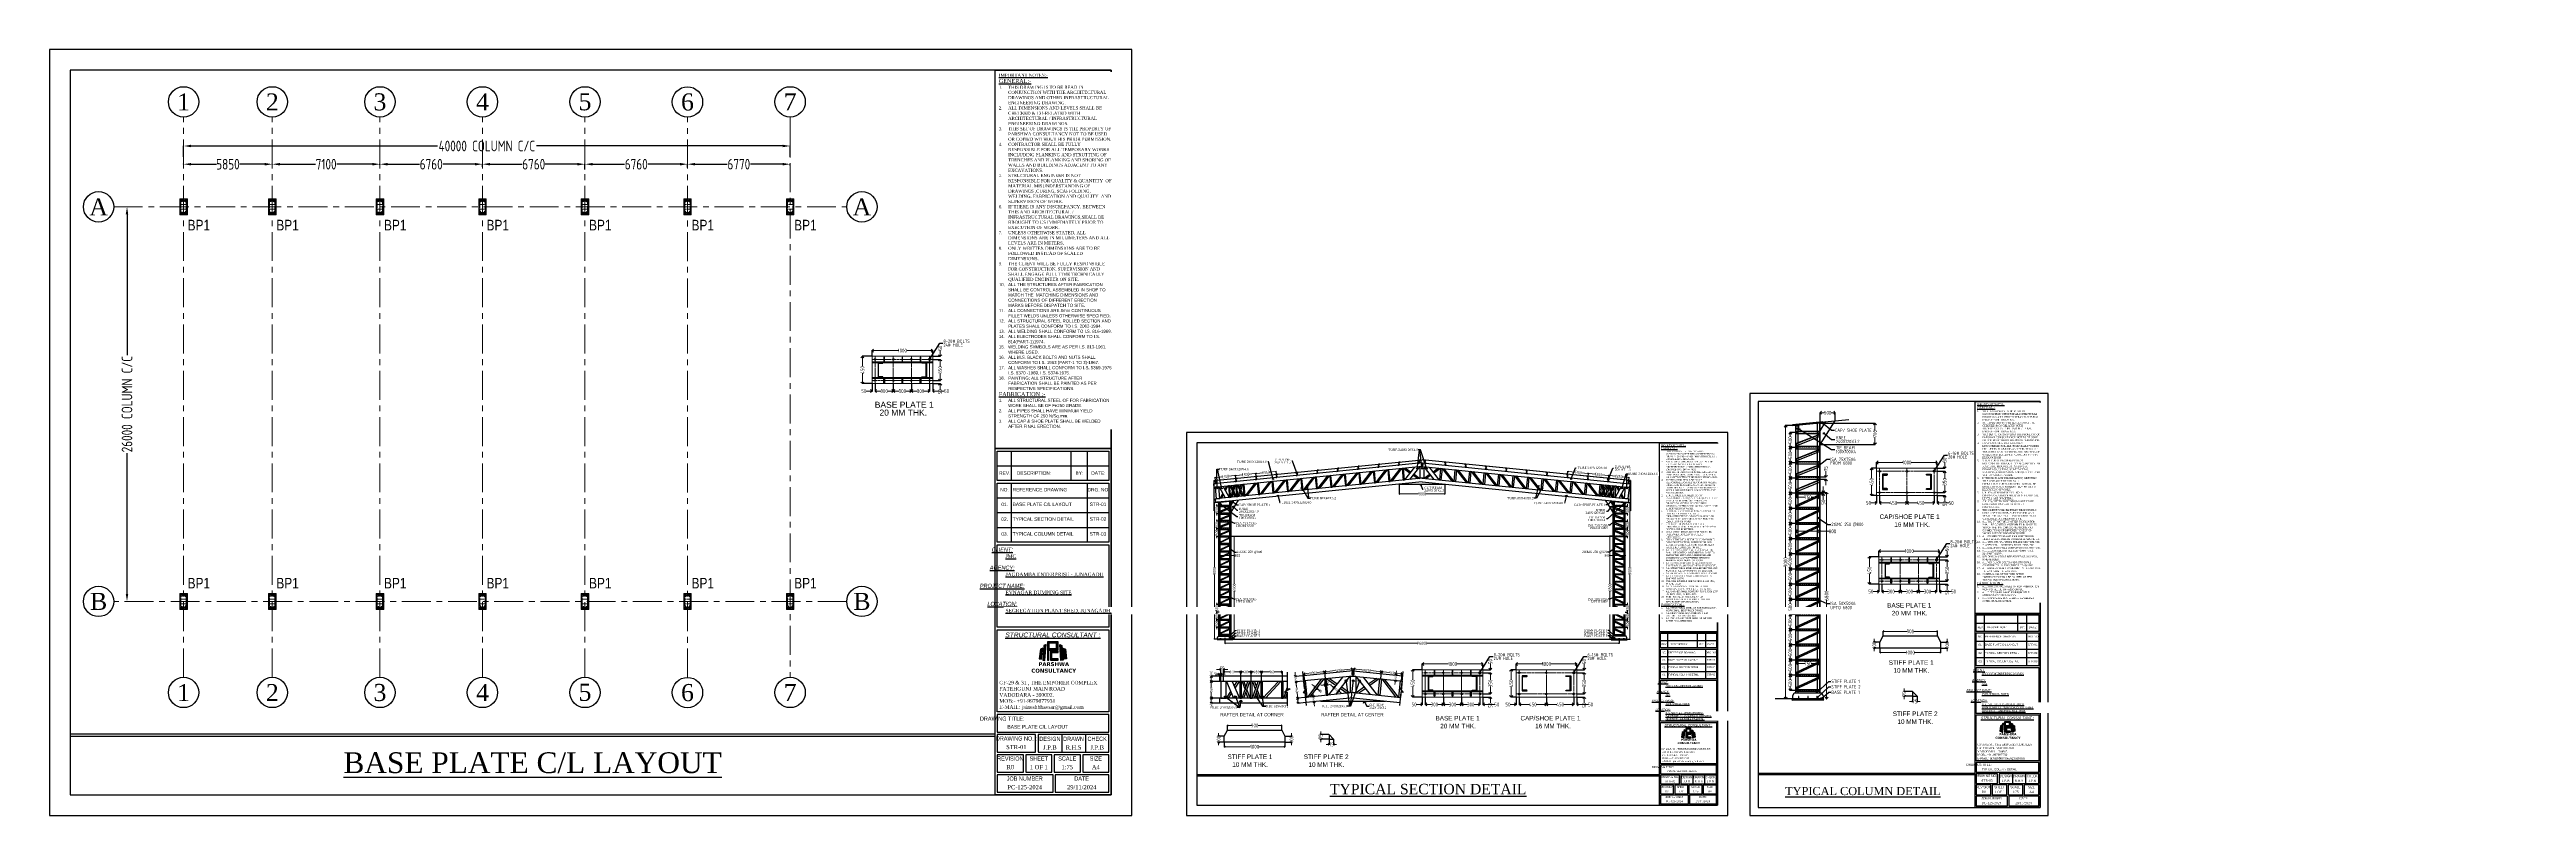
# Model space of a CAD drawing. Header units: millimetres. Extents: x 3470347 to 5996549, y -3470518 to 17149644.
# Drawn here: x 4715748 to 4879087, y 6948529 to 6998991 of the extents above; entities that cross this region are included whole.
import ezdxf
from ezdxf.enums import TextEntityAlignment as Align

# ---------------------------------------------------------------- set-up
doc = ezdxf.new("R2010")
doc.units = ezdxf.units.MM
doc.header["$MEASUREMENT"] = 0
doc.header["$PDMODE"] = 35
doc.header["$PDSIZE"] = -5
for name, pattern in [('CENTER', [50.8, 31.75, -6.35, 6.35, -6.35]), ('CENTER2', [1.125, 0.75, -0.125, 0.125, -0.125]), ('CENTERX2', [4, 2.5, -0.5, 0.5, -0.5]), ('DASHED2', [0.375, 0.25, -0.125])]:
    doc.linetypes.add(name, pattern=pattern)
doc.layers.get('0').update_dxf_attribs({"linetype": 'CONTINUOUS', "lineweight": 25})
doc.layers.get('DEFPOINTS').update_dxf_attribs({"linetype": 'CONTINUOUS', "lineweight": 25})
for name, color, linetype, lineweight in [('CENTER', 8, 'CENTER', 0), ('GB', 2, 'CONTINUOUS', 20), ('L5', 10, 'CONTINUOUS', 40), ('PV_TEXT_ROMANS', 7, 'CONTINUOUS', 0), ('rDIMension', 1, 'CONTINUOUS', 18), ('rRCC 1', 3, 'CONTINUOUS', 25), ('SHEET', 7, 'CONTINUOUS', 15)]:
    doc.layers.add(name, color=color, linetype=linetype, lineweight=lineweight)
for name, color, linetype in [('CP', 2, 'CONTINUOUS'), ('GB PB', 1, 'CONTINUOUS'), ('Grid', 44, 'CONTINUOUS'), ('see level', 2, 'CONTINUOUS'), ('SnT-CENTER2', 8, 'CENTER'), ('STR TEX', 4, 'CONTINUOUS'), ('YQ_AXIS', 4, 'CONTINUOUS')]:
    doc.layers.add(name, color=color, linetype=linetype)
doc.styles.add('Aerial', font='times.ttf')
doc.styles.add('Arial', font='arial.ttf', dxfattribs={"height": 0.2})
doc.styles.add('DIM', font='geniso.shx', dxfattribs={"width": 0.85})
doc.styles.add('J.P', font='ARIALN.TTF')
doc.styles.add('JAINIL', font='times.ttf')
doc.styles.get("Standard").update_dxf_attribs({"font": ''})
doc.styles.add('TEXT3', font='geniso.shx')
doc.styles.add('TEXT3 0.75NA', font='geniso.shx', dxfattribs={"width": 0.75})
doc.styles.add('YQ_DIM', font='ARCHS.SHX', dxfattribs={"width": 0.8, "bigfont": 'HZDX.SHX'})
doc.styles.get('Standard').set_extended_font_data('AR CENA')
doc.dimstyles.new('Copy of ST-100', dxfattribs={"dimscale": 100, "dimtxt": 1.2, "dimasz": 1.3, "dimexe": 0.18, "dimexo": 0.0625, "dimgap": 0.2, "dimtad": 0, "dimdec": 0, "dimzin": 0, "dimdsep": 46, "dimtxsty": 'DIM', "dimblk": 'OPEN90', "dimcen": 0.09, "dimclrd": 1, "dimclrt": 7, "dimadec": 0, "dimazin": 0, "dimtfac": 1, "dimtdec": 0, "dimtofl": 0, "dimtmove": 0, "dimatfit": 3, "dimldrblk": 'OPEN90', "dimfxl": 1, "dimtolj": 1, "dimtzin": 0, "dimlwd": -1, "dimarcsym": 0})
doc.dimstyles.new('ST-100', dxfattribs={"dimscale": 100, "dimtxt": 7, "dimasz": 5, "dimexe": 0.18, "dimexo": 0.0625, "dimgap": 0.2, "dimtad": 0, "dimdec": 0, "dimzin": 0, "dimdsep": 46, "dimtxsty": 'DIM', "dimblk": 'OPEN90', "dimcen": 0.09, "dimclrd": 256, "dimclrt": 7, "dimadec": 0, "dimazin": 0, "dimtfac": 1, "dimtdec": 0, "dimtofl": 0, "dimtmove": 0, "dimatfit": 3, "dimldrblk": 'OPEN90', "dimfxl": 1, "dimtolj": 1, "dimtzin": 0, "dimlwd": -1, "dimarcsym": 0})
doc.dimstyles.new('ST-25', dxfattribs={"dimscale": 100, "dimtxt": 2.5, "dimasz": 2, "dimexe": 0.18, "dimexo": 0.0625, "dimgap": 0.2, "dimtad": 0, "dimdec": 0, "dimlfac": 0.25, "dimzin": 0, "dimdsep": 46, "dimtxsty": 'DIM', "dimblk": 'OPEN90', "dimcen": 0.09, "dimclrd": 256, "dimclrt": 7, "dimadec": 0, "dimazin": 0, "dimtfac": 1, "dimtdec": 0, "dimtofl": 0, "dimtmove": 0, "dimatfit": 3, "dimldrblk": 'OPEN90', "dimfxl": 1, "dimtolj": 1, "dimtzin": 0, "dimlwd": -1, "dimarcsym": 0})
doc.dimstyles.new('ST-50', dxfattribs={"dimscale": 100, "dimtxt": 2.5, "dimasz": 2, "dimexe": 0.18, "dimexo": 0.0625, "dimgap": 0.2, "dimtad": 0, "dimdec": 0, "dimlfac": 0.5, "dimzin": 0, "dimdsep": 46, "dimtxsty": 'DIM', "dimblk": 'OPEN90', "dimcen": 0.09, "dimclrd": 256, "dimclrt": 7, "dimadec": 0, "dimazin": 0, "dimtfac": 1, "dimtdec": 0, "dimtofl": 0, "dimtmove": 0, "dimatfit": 3, "dimldrblk": 'OPEN90', "dimfxl": 1, "dimtolj": 1, "dimtzin": 0, "dimlwd": -1, "dimarcsym": 0})

# ---------------------------------------------------------------- blocks, each defined once
blk = doc.blocks.new('*D637')
at = {"layer": 'DEFPOINTS', "color": 0}
for p in [(4720857, 6988629), (4720857, 6962629), (4720857, 6962629)]:
    blk.add_point(p, dxfattribs=at)
at = {"layer": 'GB PB'}
for p, q in [((4720857, 6988129), (4720857, 6978862)), ((4720857, 6963129), (4720857, 6972396))]:
    blk.add_line(p, q, dxfattribs=at)
at = {"layer": 'GB PB', "color": 0, "lineweight": -2}
for p, q in [((4720863, 6988629), (4720875, 6988629)), ((4720863, 6962629), (4720875, 6962629))]:
    blk.add_line(p, q, dxfattribs=at)
at = {"layer": 'GB PB'}
for points in [[(4720940, 6988129), (4720773, 6988129), (4720857, 6988629)], [(4720773, 6963129), (4720940, 6963129), (4720857, 6962629)]]:
    blk.add_solid(points, dxfattribs=at)
at = {"layer": 'GB PB', "color": 7, "insert": (4720857, 6975629), "char_height": 700, "attachment_point": 5, "rotation": 90, "style": 'DIM'}
blk.add_mtext('\\A1;26000 COLUMN C/C', dxfattribs=at)
blk = doc.blocks.new('_Open90')
at = {"color": 0, "linetype": 'ByBlock', "lineweight": -2}
for p, q in [((0, 0), (-1, 0)), ((-0.5, 0.5), (0, 0)), ((0, 0), (-0.5, -0.5))]:
    blk.add_line(p, q, dxfattribs=at)
blk = doc.blocks.new('*D638')
at = {"layer": 'DEFPOINTS', "color": 0}
for p in [(4724588, 6991438), (4730438, 6991438), (4730438, 6991438)]:
    blk.add_point(p, dxfattribs=at)
at = {"layer": 'GB PB', "color": 0, "lineweight": -2}
for p, q in [((4724588, 6991444), (4724588, 6991456)), ((4730438, 6991444), (4730438, 6991456))]:
    blk.add_line(p, q, dxfattribs=at)
at = {"layer": 'GB PB'}
for p, q in [((4725088, 6991438), (4726749, 6991438)), ((4729938, 6991438), (4728277, 6991438))]:
    blk.add_line(p, q, dxfattribs=at)
for points in [[(4725088, 6991521), (4725088, 6991355), (4724588, 6991438)], [(4729938, 6991355), (4729938, 6991521), (4730438, 6991438)]]:
    blk.add_solid(points, dxfattribs=at)
at = {"layer": 'GB PB', "color": 7, "insert": (4727513, 6991438), "char_height": 700, "attachment_point": 5, "style": 'DIM'}
blk.add_mtext('\\A1;5850', dxfattribs=at)
blk = doc.blocks.new('*D639')
at = {"layer": 'DEFPOINTS', "color": 0}
for p in [(4730438, 6991438), (4737538, 6991438), (4737538, 6991389)]:
    blk.add_point(p, dxfattribs=at)
at = {"layer": 'GB PB', "color": 0, "lineweight": -2}
for p, q in [((4730438, 6991444), (4730438, 6991456)), ((4737538, 6991395), (4737538, 6991456))]:
    blk.add_line(p, q, dxfattribs=at)
at = {"layer": 'GB PB'}
for p, q in [((4730938, 6991438), (4733283, 6991438)), ((4737038, 6991438), (4734692, 6991438))]:
    blk.add_line(p, q, dxfattribs=at)
for points in [[(4730938, 6991521), (4730938, 6991355), (4730438, 6991438)], [(4737038, 6991355), (4737038, 6991521), (4737538, 6991438)]]:
    blk.add_solid(points, dxfattribs=at)
at = {"layer": 'GB PB', "color": 7, "insert": (4733988, 6991438), "char_height": 700, "attachment_point": 5, "style": 'DIM'}
blk.add_mtext('\\A1;7100', dxfattribs=at)
blk = doc.blocks.new('*D640')
at = {"layer": 'DEFPOINTS', "color": 0}
for p in [(4737538, 6991389), (4744298, 6991438), (4744298, 6991265)]:
    blk.add_point(p, dxfattribs=at)
at = {"layer": 'GB PB', "color": 0, "lineweight": -2}
for p, q in [((4737538, 6991395), (4737538, 6991456)), ((4744298, 6991271), (4744298, 6991456))]:
    blk.add_line(p, q, dxfattribs=at)
at = {"layer": 'GB PB'}
for p, q in [((4738038, 6991438), (4740154, 6991438)), ((4743798, 6991438), (4741682, 6991438))]:
    blk.add_line(p, q, dxfattribs=at)
for points in [[(4738038, 6991521), (4738038, 6991355), (4737538, 6991438)], [(4743798, 6991355), (4743798, 6991521), (4744298, 6991438)]]:
    blk.add_solid(points, dxfattribs=at)
at = {"layer": 'GB PB', "color": 7, "insert": (4740918, 6991438), "char_height": 700, "attachment_point": 5, "style": 'DIM'}
blk.add_mtext('\\A1;6760', dxfattribs=at)
blk = doc.blocks.new('*D641')
at = {"layer": 'DEFPOINTS', "color": 0}
for p in [(4744298, 6991265), (4751058, 6991438), (4751058, 6991073)]:
    blk.add_point(p, dxfattribs=at)
at = {"layer": 'GB PB', "color": 0, "lineweight": -2}
for p, q in [((4744298, 6991271), (4744298, 6991456)), ((4751058, 6991079), (4751058, 6991456))]:
    blk.add_line(p, q, dxfattribs=at)
at = {"layer": 'GB PB'}
for p, q in [((4744798, 6991438), (4746914, 6991438)), ((4750558, 6991438), (4748442, 6991438))]:
    blk.add_line(p, q, dxfattribs=at)
for points in [[(4744798, 6991521), (4744798, 6991355), (4744298, 6991438)], [(4750558, 6991355), (4750558, 6991521), (4751058, 6991438)]]:
    blk.add_solid(points, dxfattribs=at)
at = {"layer": 'GB PB', "color": 7, "insert": (4747678, 6991438), "char_height": 700, "attachment_point": 5, "style": 'DIM'}
blk.add_mtext('\\A1;6760', dxfattribs=at)
blk = doc.blocks.new('*D642')
at = {"layer": 'DEFPOINTS', "color": 0}
for p in [(4751058, 6991073), (4757818, 6991438), (4757818, 6991225)]:
    blk.add_point(p, dxfattribs=at)
at = {"layer": 'GB PB', "color": 0, "lineweight": -2}
for p, q in [((4751058, 6991079), (4751058, 6991456)), ((4757818, 6991231), (4757818, 6991456))]:
    blk.add_line(p, q, dxfattribs=at)
at = {"layer": 'GB PB'}
for p, q in [((4751558, 6991438), (4753674, 6991438)), ((4757318, 6991438), (4755202, 6991438))]:
    blk.add_line(p, q, dxfattribs=at)
for points in [[(4751558, 6991521), (4751558, 6991355), (4751058, 6991438)], [(4757318, 6991355), (4757318, 6991521), (4757818, 6991438)]]:
    blk.add_solid(points, dxfattribs=at)
at = {"layer": 'GB PB', "color": 7, "insert": (4754438, 6991438), "char_height": 700, "attachment_point": 5, "style": 'DIM'}
blk.add_mtext('\\A1;6760', dxfattribs=at)
blk = doc.blocks.new('*D643')
at = {"layer": 'DEFPOINTS', "color": 0}
for p in [(4757818, 6991225), (4764588, 6991438), (4764588, 6991344)]:
    blk.add_point(p, dxfattribs=at)
at = {"layer": 'GB PB', "color": 0, "lineweight": -2}
for p, q in [((4757818, 6991231), (4757818, 6991456)), ((4764588, 6991350), (4764588, 6991456))]:
    blk.add_line(p, q, dxfattribs=at)
at = {"layer": 'GB PB'}
for p, q in [((4758318, 6991438), (4760439, 6991438)), ((4764088, 6991438), (4761967, 6991438))]:
    blk.add_line(p, q, dxfattribs=at)
for points in [[(4758318, 6991521), (4758318, 6991355), (4757818, 6991438)], [(4764088, 6991355), (4764088, 6991521), (4764588, 6991438)]]:
    blk.add_solid(points, dxfattribs=at)
at = {"layer": 'GB PB', "color": 7, "insert": (4761203, 6991438), "char_height": 700, "attachment_point": 5, "style": 'DIM'}
blk.add_mtext('\\A1;6770', dxfattribs=at)
blk = doc.blocks.new('*D644')
at = {"layer": 'DEFPOINTS', "color": 0}
for p in [(4764588, 6992638), (4724588, 6991907), (4764588, 6991907)]:
    blk.add_point(p, dxfattribs=at)
at = {"layer": 'GB PB', "color": 0, "lineweight": -2}
for p, q in [((4724588, 6991913), (4724588, 6992656)), ((4764588, 6991913), (4764588, 6992656))]:
    blk.add_line(p, q, dxfattribs=at)
at = {"layer": 'GB PB'}
for p, q in [((4725088, 6992638), (4741325, 6992638)), ((4764088, 6992638), (4747851, 6992638))]:
    blk.add_line(p, q, dxfattribs=at)
for points in [[(4725088, 6992722), (4725088, 6992555), (4724588, 6992638)], [(4764088, 6992555), (4764088, 6992722), (4764588, 6992638)]]:
    blk.add_solid(points, dxfattribs=at)
at = {"layer": 'GB PB', "color": 7, "insert": (4744588, 6992638), "char_height": 700, "attachment_point": 5, "style": 'DIM'}
blk.add_mtext('\\A1;40000 COLUMN C/C', dxfattribs=at)
blk = doc.blocks.new('*D645')
at = {"layer": 'DEFPOINTS', "color": 0}
for p in [(4769987, 6978780), (4773987, 6979158), (4773987, 6978780)]:
    blk.add_point(p, dxfattribs=at)
at = {"layer": 'rDIMension', "color": 0, "lineweight": -2}
for p, q in [((4769987, 6978786), (4769987, 6979176)), ((4773987, 6978786), (4773987, 6979176))]:
    blk.add_line(p, q, dxfattribs=at)
at = {"layer": 'rDIMension'}
for p, q in [((4770187, 6979158), (4771722, 6979158)), ((4773787, 6979158), (4772251, 6979158))]:
    blk.add_line(p, q, dxfattribs=at)
at = {"layer": 'rDIMension', "xscale": 200, "yscale": 200, "zscale": 200, "rotation": 180}
blk.add_blockref('_Open90', (4769987, 6979158), dxfattribs=at)
at = {"layer": 'rDIMension', "xscale": 200, "yscale": 200, "zscale": 200}
blk.add_blockref('_Open90', (4773987, 6979158), dxfattribs=at)
at = {"layer": 'rDIMension', "color": 7, "insert": (4771987, 6979158), "char_height": 250, "attachment_point": 5, "style": 'DIM'}
blk.add_mtext('\\A1;1000', dxfattribs=at)
blk = doc.blocks.new('*D646')
at = {"layer": 'DEFPOINTS', "color": 0}
for p in [(4769987, 6978780), (4769356, 6976980), (4769987, 6976980)]:
    blk.add_point(p, dxfattribs=at)
at = {"layer": 'rDIMension', "color": 0, "lineweight": -2}
for p, q in [((4769981, 6978780), (4769338, 6978780)), ((4769981, 6976980), (4769338, 6976980))]:
    blk.add_line(p, q, dxfattribs=at)
at = {"layer": 'rDIMension'}
for p, q in [((4769356, 6978580), (4769356, 6978102)), ((4769356, 6977180), (4769356, 6977658))]:
    blk.add_line(p, q, dxfattribs=at)
at = {"layer": 'rDIMension', "xscale": 200, "yscale": 200, "zscale": 200}
for p, rotation in [((4769356, 6978780), 90), ((4769356, 6976980), 270)]:
    blk.add_blockref('_Open90', p, dxfattribs=dict(at, rotation=rotation))
at = {"layer": 'rDIMension', "color": 7, "insert": (4769356, 6977880), "char_height": 250, "attachment_point": 5, "rotation": 90, "style": 'DIM'}
blk.add_mtext('\\A1;450', dxfattribs=at)
blk = doc.blocks.new('*D647')
at = {"layer": 'DEFPOINTS', "color": 0}
for p in [(4773987, 6978780), (4773987, 6978580), (4774480, 6978780)]:
    blk.add_point(p, dxfattribs=at)
at = {"layer": 'rDIMension', "color": 0, "lineweight": -2}
for p, q in [((4773993, 6978780), (4774498, 6978780)), ((4773993, 6978580), (4774498, 6978580))]:
    blk.add_line(p, q, dxfattribs=at)
at = {"layer": 'rDIMension'}
for p, q in [((4774480, 6978980), (4774480, 6979180)), ((4774480, 6978380), (4774480, 6978180))]:
    blk.add_line(p, q, dxfattribs=at)
at = {"layer": 'rDIMension', "xscale": 200, "yscale": 200, "zscale": 200}
for p, rotation in [((4774480, 6978780), 270), ((4774480, 6978580), 90)]:
    blk.add_blockref('_Open90', p, dxfattribs=dict(at, rotation=rotation))
at = {"layer": 'rDIMension', "color": 7, "insert": (4774480, 6979317), "char_height": 250, "attachment_point": 5, "rotation": 90, "style": 'DIM'}
blk.add_mtext('\\A1;50', dxfattribs=at)
blk = doc.blocks.new('*D648')
at = {"layer": 'DEFPOINTS', "color": 0}
for p in [(4773987, 6978580), (4773987, 6977180), (4774480, 6977180)]:
    blk.add_point(p, dxfattribs=at)
at = {"layer": 'rDIMension', "color": 0, "lineweight": -2}
for p, q in [((4773993, 6978580), (4774498, 6978580)), ((4773993, 6977180), (4774498, 6977180))]:
    blk.add_line(p, q, dxfattribs=at)
at = {"layer": 'rDIMension'}
for p, q in [((4774480, 6978380), (4774480, 6978092)), ((4774480, 6977380), (4774480, 6977669))]:
    blk.add_line(p, q, dxfattribs=at)
at = {"layer": 'rDIMension', "xscale": 200, "yscale": 200, "zscale": 200}
for p, rotation in [((4774480, 6978580), 90), ((4774480, 6977180), 270)]:
    blk.add_blockref('_Open90', p, dxfattribs=dict(at, rotation=rotation))
at = {"layer": 'rDIMension', "color": 7, "insert": (4774480, 6977880), "char_height": 250, "attachment_point": 5, "rotation": 90, "style": 'DIM'}
blk.add_mtext('\\A1;350', dxfattribs=at)
blk = doc.blocks.new('*D649')
at = {"layer": 'DEFPOINTS', "color": 0}
for p in [(4773987, 6977180), (4773987, 6976980), (4774480, 6976980)]:
    blk.add_point(p, dxfattribs=at)
at = {"layer": 'rDIMension', "color": 0, "lineweight": -2}
for p, q in [((4773993, 6977180), (4774498, 6977180)), ((4773993, 6976980), (4774498, 6976980))]:
    blk.add_line(p, q, dxfattribs=at)
at = {"layer": 'rDIMension'}
for p, q in [((4774480, 6977380), (4774480, 6977580)), ((4774480, 6976780), (4774480, 6976580))]:
    blk.add_line(p, q, dxfattribs=at)
at = {"layer": 'rDIMension', "xscale": 200, "yscale": 200, "zscale": 200}
for p, rotation in [((4774480, 6977180), 270), ((4774480, 6976980), 90)]:
    blk.add_blockref('_Open90', p, dxfattribs=dict(at, rotation=rotation))
at = {"layer": 'rDIMension', "color": 7, "insert": (4774480, 6976443), "char_height": 250, "attachment_point": 5, "rotation": 90, "style": 'DIM'}
blk.add_mtext('\\A1;50', dxfattribs=at)
blk = doc.blocks.new('*D650')
at = {"layer": 'DEFPOINTS', "color": 0}
for p in [(4773787, 6976980), (4773987, 6976980), (4773987, 6976490)]:
    blk.add_point(p, dxfattribs=at)
at = {"layer": 'rDIMension'}
for p, q in [((4773587, 6976490), (4773387, 6976490)), ((4774187, 6976490), (4774764, 6976490))]:
    blk.add_line(p, q, dxfattribs=at)
at = {"layer": 'rDIMension', "color": 0, "lineweight": -2}
for p, q in [((4773787, 6976974), (4773787, 6976472)), ((4773987, 6976974), (4773987, 6976472))]:
    blk.add_line(p, q, dxfattribs=at)
at = {"layer": 'rDIMension', "xscale": 200, "yscale": 200, "zscale": 200}
blk.add_blockref('_Open90', (4773787, 6976490), dxfattribs=at)
at = {"layer": 'rDIMension', "xscale": 200, "yscale": 200, "zscale": 200, "rotation": 180}
blk.add_blockref('_Open90', (4773987, 6976490), dxfattribs=at)
at = {"layer": 'rDIMension', "color": 7, "insert": (4774901, 6976490), "char_height": 250, "attachment_point": 5, "style": 'DIM'}
blk.add_mtext('\\A1;50', dxfattribs=at)
blk = doc.blocks.new('*D651')
at = {"layer": 'DEFPOINTS', "color": 0}
for p in [(4772587, 6976980), (4773787, 6976980), (4773787, 6976490)]:
    blk.add_point(p, dxfattribs=at)
at = {"layer": 'rDIMension', "color": 0, "lineweight": -2}
for p, q in [((4772587, 6976974), (4772587, 6976472)), ((4773787, 6976974), (4773787, 6976472))]:
    blk.add_line(p, q, dxfattribs=at)
at = {"layer": 'rDIMension'}
for p, q in [((4772787, 6976490), (4772975, 6976490)), ((4773587, 6976490), (4773398, 6976490))]:
    blk.add_line(p, q, dxfattribs=at)
at = {"layer": 'rDIMension', "xscale": 200, "yscale": 200, "zscale": 200, "rotation": 180}
blk.add_blockref('_Open90', (4772587, 6976490), dxfattribs=at)
at = {"layer": 'rDIMension', "xscale": 200, "yscale": 200, "zscale": 200}
blk.add_blockref('_Open90', (4773787, 6976490), dxfattribs=at)
at = {"layer": 'rDIMension', "color": 7, "insert": (4773187, 6976490), "char_height": 250, "attachment_point": 5, "style": 'DIM'}
blk.add_mtext('\\A1;300', dxfattribs=at)
blk = doc.blocks.new('*D652')
at = {"layer": 'DEFPOINTS', "color": 0}
for p in [(4771387, 6976980), (4772587, 6976974), (4772587, 6976490)]:
    blk.add_point(p, dxfattribs=at)
at = {"layer": 'rDIMension', "color": 0, "lineweight": -2}
for p, q in [((4771387, 6976974), (4771387, 6976472)), ((4772587, 6976968), (4772587, 6976472))]:
    blk.add_line(p, q, dxfattribs=at)
at = {"layer": 'rDIMension'}
for p, q in [((4771587, 6976490), (4771775, 6976490)), ((4772387, 6976490), (4772198, 6976490))]:
    blk.add_line(p, q, dxfattribs=at)
at = {"layer": 'rDIMension', "xscale": 200, "yscale": 200, "zscale": 200, "rotation": 180}
blk.add_blockref('_Open90', (4771387, 6976490), dxfattribs=at)
at = {"layer": 'rDIMension', "xscale": 200, "yscale": 200, "zscale": 200}
blk.add_blockref('_Open90', (4772587, 6976490), dxfattribs=at)
at = {"layer": 'rDIMension', "color": 7, "insert": (4771987, 6976490), "char_height": 250, "attachment_point": 5, "style": 'DIM'}
blk.add_mtext('\\A1;300', dxfattribs=at)
blk = doc.blocks.new('*D653')
at = {"layer": 'DEFPOINTS', "color": 0}
for p in [(4770187, 6976980), (4771387, 6976980), (4771387, 6976490)]:
    blk.add_point(p, dxfattribs=at)
at = {"layer": 'rDIMension', "color": 0, "lineweight": -2}
for p, q in [((4770187, 6976974), (4770187, 6976472)), ((4771387, 6976974), (4771387, 6976472))]:
    blk.add_line(p, q, dxfattribs=at)
at = {"layer": 'rDIMension'}
for p, q in [((4770387, 6976490), (4770575, 6976490)), ((4771187, 6976490), (4770998, 6976490))]:
    blk.add_line(p, q, dxfattribs=at)
at = {"layer": 'rDIMension', "xscale": 200, "yscale": 200, "zscale": 200, "rotation": 180}
blk.add_blockref('_Open90', (4770187, 6976490), dxfattribs=at)
at = {"layer": 'rDIMension', "xscale": 200, "yscale": 200, "zscale": 200}
blk.add_blockref('_Open90', (4771387, 6976490), dxfattribs=at)
at = {"layer": 'rDIMension', "color": 7, "insert": (4770787, 6976490), "char_height": 250, "attachment_point": 5, "style": 'DIM'}
blk.add_mtext('\\A1;300', dxfattribs=at)
blk = doc.blocks.new('*D654')
at = {"layer": 'DEFPOINTS', "color": 0}
for p in [(4769987, 6976980), (4770187, 6976980), (4770187, 6976490)]:
    blk.add_point(p, dxfattribs=at)
at = {"layer": 'rDIMension'}
for p, q in [((4769787, 6976490), (4769587, 6976490)), ((4770387, 6976490), (4770587, 6976490))]:
    blk.add_line(p, q, dxfattribs=at)
at = {"layer": 'rDIMension', "color": 0, "lineweight": -2}
for p, q in [((4769987, 6976974), (4769987, 6976472)), ((4770187, 6976974), (4770187, 6976472))]:
    blk.add_line(p, q, dxfattribs=at)
at = {"layer": 'rDIMension', "xscale": 200, "yscale": 200, "zscale": 200}
blk.add_blockref('_Open90', (4769987, 6976490), dxfattribs=at)
at = {"layer": 'rDIMension', "xscale": 200, "yscale": 200, "zscale": 200, "rotation": 180}
blk.add_blockref('_Open90', (4770187, 6976490), dxfattribs=at)
at = {"layer": 'rDIMension', "color": 7, "insert": (4769450, 6976490), "char_height": 250, "attachment_point": 5, "style": 'DIM'}
blk.add_mtext('\\A1;50', dxfattribs=at)
blk = doc.blocks.new('*U634')
blk.add_lwpolyline([(203, 186), (201, 185), (188, 199), (120, 199), (120, 0), (50, 0), (36, 14), (37, 15), (51, 2), (118, 2), (118, 200), (188, 200)], close=True)
blk = doc.blocks.new('*U633')
at = {"color": 0, "linetype": 'ByBlock', "lineweight": -2, "transparency": 16777216, "rotation": 5.710593137491945}
for p in [(3972687, 6974406, 0), (3974030, 6974540, 0), (3975374, 6974675, 0), (3976717, 6974809, 0), (3978060, 6974943, 0), (3979404, 6975078, 0), (3965971, 6973734, 0), (3967314, 6973869, 0), (3968657, 6974003, 0), (3970001, 6974137, 0), (3971344, 6974272, 0)]:
    blk.add_blockref('*U634', p, dxfattribs=at)
blk = doc.blocks.new('*D655')
at = {"layer": 'DEFPOINTS', "color": 0}
for p in [(4792861, 6965683), (4793661, 6965689), (4793661, 6965658)]:
    blk.add_point(p, dxfattribs=at)
at = {"layer": 'rDIMension', "color": 0, "lineweight": -2}
for p, q in [((4792861, 6965677), (4792861, 6965640)), ((4793661, 6965683), (4793661, 6965640))]:
    blk.add_line(p, q, dxfattribs=at)
at = {"layer": 'rDIMension', "color": 1}
for p, q in [((4792921, 6965658), (4793601, 6965658)), ((4793661, 6965658), (4793896, 6965658))]:
    blk.add_line(p, q, dxfattribs=at)
at = {"layer": 'rDIMension', "color": 1, "xscale": 60, "yscale": 60, "zscale": 60, "rotation": 180}
blk.add_blockref('_Open90', (4792861, 6965658), dxfattribs=at)
at = {"layer": 'rDIMension', "color": 1, "xscale": 60, "yscale": 60, "zscale": 60}
blk.add_blockref('_Open90', (4793661, 6965658), dxfattribs=at)
at = {"layer": 'rDIMension', "color": 7, "insert": (4794069, 6965658), "char_height": 200, "attachment_point": 5, "style": 'DIM'}
blk.add_mtext('\\A1;800', dxfattribs=at)
blk = doc.blocks.new('*D656')
at = {"layer": 'DEFPOINTS', "color": 0}
for p in [(4792714, 6968915), (4792886, 6968915), (4792886, 6968415)]:
    blk.add_point(p, dxfattribs=at)
at = {"layer": 'rDIMension', "color": 0, "lineweight": -2}
for p, q in [((4792880, 6968915), (4792696, 6968915)), ((4792880, 6968415), (4792696, 6968415))]:
    blk.add_line(p, q, dxfattribs=at)
at = {"layer": 'rDIMension', "color": 1}
for p, q in [((4792714, 6968975), (4792714, 6969035)), ((4792714, 6968355), (4792714, 6968295))]:
    blk.add_line(p, q, dxfattribs=at)
at = {"layer": 'rDIMension', "color": 1, "xscale": 60, "yscale": 60, "zscale": 60}
for p, rotation in [((4792714, 6968915), 270), ((4792714, 6968415), 90)]:
    blk.add_blockref('_Open90', p, dxfattribs=dict(at, rotation=rotation))
at = {"layer": 'rDIMension', "color": 7, "insert": (4792714, 6968665), "char_height": 200, "attachment_point": 5, "rotation": 90, "style": 'DIM'}
blk.add_mtext('\\A1;500', dxfattribs=at)
blk = doc.blocks.new('*D657')
at = {"layer": 'DEFPOINTS', "color": 0}
for p in [(4792565, 6969140), (4792861, 6969140), (4792761, 6960140)]:
    blk.add_point(p, dxfattribs=at)
at = {"layer": 'rDIMension', "color": 0, "lineweight": -2}
for p, q in [((4792855, 6969140), (4792547, 6969140)), ((4792755, 6960140), (4792547, 6960140))]:
    blk.add_line(p, q, dxfattribs=at)
at = {"layer": 'rDIMension', "color": 1}
for p, q in [((4792565, 6969080), (4792565, 6964872)), ((4792565, 6960200), (4792565, 6964407))]:
    blk.add_line(p, q, dxfattribs=at)
at = {"layer": 'rDIMension', "color": 1, "xscale": 60, "yscale": 60, "zscale": 60}
for p, rotation in [((4792565, 6969140), 90), ((4792565, 6960140), 270)]:
    blk.add_blockref('_Open90', p, dxfattribs=dict(at, rotation=rotation))
at = {"layer": 'rDIMension', "color": 7, "insert": (4792565, 6964640), "char_height": 200, "attachment_point": 5, "rotation": 90, "style": 'DIM'}
blk.add_mtext('\\A1;9000', dxfattribs=at)
blk = doc.blocks.new('*D658')
at = {"layer": 'DEFPOINTS', "color": 0}
for p in [(4793636, 6966940), (4793877, 6966940), (4793871, 6960140)]:
    blk.add_point(p, dxfattribs=at)
at = {"layer": 'rDIMension', "color": 0, "lineweight": -2}
for p, q in [((4793642, 6966940), (4793895, 6966940)), ((4793877, 6960140), (4793895, 6960140))]:
    blk.add_line(p, q, dxfattribs=at)
at = {"layer": 'rDIMension', "color": 1}
for p, q in [((4793877, 6966880), (4793877, 6963772)), ((4793877, 6960200), (4793877, 6963307))]:
    blk.add_line(p, q, dxfattribs=at)
at = {"layer": 'rDIMension', "color": 1, "xscale": 60, "yscale": 60, "zscale": 60}
for p, rotation in [((4793877, 6966940), 90), ((4793877, 6960140), 270)]:
    blk.add_blockref('_Open90', p, dxfattribs=dict(at, rotation=rotation))
at = {"layer": 'rDIMension', "color": 7, "insert": (4793877, 6963540), "char_height": 200, "attachment_point": 5, "rotation": 90, "style": 'DIM'}
blk.add_mtext('\\A1;6800', dxfattribs=at)
blk = doc.blocks.new('*U636')
blk.add_lwpolyline([(203, 186), (201, 185), (188, 199), (120, 199), (120, 0), (50, 0), (36, 14), (37, 15), (51, 2), (118, 2), (118, 200), (188, 200)], close=True)
blk = doc.blocks.new('*U635')
at = {"color": 0, "linetype": 'ByBlock', "lineweight": -2, "transparency": 16777216, "rotation": 5.710593137492715}
for p in [(3972687, 6974406, 0), (3974030, 6974540, 0), (3975374, 6974675, 0), (3976717, 6974809, 0), (3978060, 6974943, 0), (3979404, 6975078, 0), (3965971, 6973734, 0), (3967314, 6973869, 0), (3968657, 6974003, 0), (3970001, 6974137, 0), (3971344, 6974272, 0)]:
    blk.add_blockref('*U636', p, dxfattribs=at)
blk = doc.blocks.new('*D659')
at = {"layer": 'DEFPOINTS', "color": 0}
for p in [(4818861, 6965689), (4818861, 6965658), (4819661, 6965683)]:
    blk.add_point(p, dxfattribs=at)
at = {"layer": 'rDIMension', "color": 1}
for p, q in [((4818861, 6965658), (4818595, 6965658)), ((4819601, 6965658), (4818921, 6965658))]:
    blk.add_line(p, q, dxfattribs=at)
at = {"layer": 'rDIMension', "color": 0, "lineweight": -2}
for p, q in [((4818861, 6965683), (4818861, 6965640)), ((4819661, 6965677), (4819661, 6965640))]:
    blk.add_line(p, q, dxfattribs=at)
at = {"layer": 'rDIMension', "color": 1, "xscale": 60, "yscale": 60, "zscale": 60, "rotation": 180}
blk.add_blockref('_Open90', (4818861, 6965658), dxfattribs=at)
at = {"layer": 'rDIMension', "color": 1, "xscale": 60, "yscale": 60, "zscale": 60}
blk.add_blockref('_Open90', (4819661, 6965658), dxfattribs=at)
at = {"layer": 'rDIMension', "color": 7, "insert": (4818452, 6965658), "char_height": 160, "attachment_point": 5, "style": 'DIM'}
blk.add_mtext('\\A1;800', dxfattribs=at)
blk = doc.blocks.new('*D660')
at = {"layer": 'DEFPOINTS', "color": 0}
for p in [(4818645, 6966940), (4818886, 6966940), (4818651, 6960140)]:
    blk.add_point(p, dxfattribs=at)
at = {"layer": 'rDIMension', "color": 0, "lineweight": -2}
for p, q in [((4818880, 6966940), (4818627, 6966940)), ((4818645, 6960140), (4818627, 6960140))]:
    blk.add_line(p, q, dxfattribs=at)
at = {"layer": 'rDIMension', "color": 1}
for p, q in [((4818645, 6966880), (4818645, 6963772)), ((4818645, 6960200), (4818645, 6963307))]:
    blk.add_line(p, q, dxfattribs=at)
at = {"layer": 'rDIMension', "color": 1, "xscale": 60, "yscale": 60, "zscale": 60}
for p, rotation in [((4818645, 6966940), 90), ((4818645, 6960140), 270)]:
    blk.add_blockref('_Open90', p, dxfattribs=dict(at, rotation=rotation))
at = {"layer": 'rDIMension', "color": 7, "insert": (4818645, 6963540), "char_height": 200, "attachment_point": 5, "rotation": 90, "style": 'DIM'}
blk.add_mtext('\\A1;6800', dxfattribs=at)
blk = doc.blocks.new('*D661')
at = {"layer": 'DEFPOINTS', "color": 0}
for p in [(4830903, 6967298), (4832503, 6967310), (4832503, 6967249)]:
    blk.add_point(p, dxfattribs=at)
at = {"layer": 'rDIMension', "color": 0, "linetype": 'ByBlock', "lineweight": -2, "ltscale": 0.3}
for p, q in [((4830903, 6967292), (4830903, 6967231)), ((4832503, 6967304), (4832503, 6967231))]:
    blk.add_line(p, q, dxfattribs=at)
at = {"layer": 'rDIMension', "linetype": 'ByBlock', "ltscale": 0.3}
for p, q in [((4831103, 6967249), (4832303, 6967249)), ((4832503, 6967249), (4833109, 6967249))]:
    blk.add_line(p, q, dxfattribs=at)
at = {"layer": 'rDIMension', "xscale": 200, "yscale": 200, "zscale": 200, "rotation": 180}
blk.add_blockref('_Open90', (4830903, 6967249), dxfattribs=at)
at = {"layer": 'rDIMension', "xscale": 200, "yscale": 200, "zscale": 200}
blk.add_blockref('_Open90', (4832503, 6967249), dxfattribs=at)
at = {"layer": 'rDIMension', "color": 7, "insert": (4833320, 6967249), "char_height": 250, "attachment_point": 5, "style": 'DIM'}
blk.add_mtext('\\A1;800', dxfattribs=at)
blk = doc.blocks.new('*D662')
at = {"layer": 'DEFPOINTS', "color": 0}
for p in [(4830539, 6957761), (4830953, 6957761), (4830953, 6956761)]:
    blk.add_point(p, dxfattribs=at)
at = {"layer": 'rDIMension', "color": 0, "linetype": 'ByBlock', "lineweight": -2, "ltscale": 0.3}
for p, q in [((4830947, 6957761), (4830521, 6957761)), ((4830947, 6956761), (4830521, 6956761))]:
    blk.add_line(p, q, dxfattribs=at)
at = {"layer": 'rDIMension', "linetype": 'ByBlock', "ltscale": 0.3}
for p, q in [((4830539, 6957561), (4830539, 6957473)), ((4830539, 6956961), (4830539, 6957050))]:
    blk.add_line(p, q, dxfattribs=at)
at = {"layer": 'rDIMension', "xscale": 200, "yscale": 200, "zscale": 200}
for p, rotation in [((4830539, 6957761), 90), ((4830539, 6956761), 270)]:
    blk.add_blockref('_Open90', p, dxfattribs=dict(at, rotation=rotation))
at = {"layer": 'rDIMension', "color": 7, "insert": (4830539, 6957261), "char_height": 250, "attachment_point": 5, "rotation": 90, "style": 'DIM'}
blk.add_mtext('\\A1;500', dxfattribs=at)
blk = doc.blocks.new('*D663')
at = {"layer": 'DEFPOINTS', "color": 0}
for p in [(4830539, 6958761), (4830953, 6958761), (4830953, 6957761)]:
    blk.add_point(p, dxfattribs=at)
at = {"layer": 'rDIMension', "color": 0, "linetype": 'ByBlock', "lineweight": -2, "ltscale": 0.3}
for p, q in [((4830947, 6958761), (4830521, 6958761)), ((4830947, 6957761), (4830521, 6957761))]:
    blk.add_line(p, q, dxfattribs=at)
at = {"layer": 'rDIMension', "linetype": 'ByBlock', "ltscale": 0.3}
for p, q in [((4830539, 6958561), (4830539, 6958473)), ((4830539, 6957961), (4830539, 6958050))]:
    blk.add_line(p, q, dxfattribs=at)
at = {"layer": 'rDIMension', "xscale": 200, "yscale": 200, "zscale": 200}
for p, rotation in [((4830539, 6958761), 90), ((4830539, 6957761), 270)]:
    blk.add_blockref('_Open90', p, dxfattribs=dict(at, rotation=rotation))
at = {"layer": 'rDIMension', "color": 7, "insert": (4830539, 6958261), "char_height": 250, "attachment_point": 5, "rotation": 90, "style": 'DIM'}
blk.add_mtext('\\A1;500', dxfattribs=at)
blk = doc.blocks.new('*D664')
at = {"layer": 'DEFPOINTS', "color": 0}
for p in [(4830539, 6959761), (4830953, 6959761), (4830953, 6958761)]:
    blk.add_point(p, dxfattribs=at)
at = {"layer": 'rDIMension', "color": 0, "linetype": 'ByBlock', "lineweight": -2, "ltscale": 0.3}
for p, q in [((4830947, 6959761), (4830521, 6959761)), ((4830947, 6958761), (4830521, 6958761))]:
    blk.add_line(p, q, dxfattribs=at)
at = {"layer": 'rDIMension', "linetype": 'ByBlock', "ltscale": 0.3}
for p, q in [((4830539, 6959561), (4830539, 6959473)), ((4830539, 6958961), (4830539, 6959050))]:
    blk.add_line(p, q, dxfattribs=at)
at = {"layer": 'rDIMension', "xscale": 200, "yscale": 200, "zscale": 200}
for p, rotation in [((4830539, 6959761), 90), ((4830539, 6958761), 270)]:
    blk.add_blockref('_Open90', p, dxfattribs=dict(at, rotation=rotation))
at = {"layer": 'rDIMension', "color": 7, "insert": (4830539, 6959261), "char_height": 250, "attachment_point": 5, "rotation": 90, "style": 'DIM'}
blk.add_mtext('\\A1;500', dxfattribs=at)
blk = doc.blocks.new('*D665')
at = {"layer": 'DEFPOINTS', "color": 0}
for p in [(4830539, 6960761), (4830953, 6960761), (4830953, 6959761)]:
    blk.add_point(p, dxfattribs=at)
at = {"layer": 'rDIMension', "color": 0, "linetype": 'ByBlock', "lineweight": -2, "ltscale": 0.3}
for p, q in [((4830947, 6960761), (4830521, 6960761)), ((4830947, 6959761), (4830521, 6959761))]:
    blk.add_line(p, q, dxfattribs=at)
at = {"layer": 'rDIMension', "linetype": 'ByBlock', "ltscale": 0.3}
for p, q in [((4830539, 6960561), (4830539, 6960473)), ((4830539, 6959961), (4830539, 6960050))]:
    blk.add_line(p, q, dxfattribs=at)
at = {"layer": 'rDIMension', "xscale": 200, "yscale": 200, "zscale": 200}
for p, rotation in [((4830539, 6960761), 90), ((4830539, 6959761), 270)]:
    blk.add_blockref('_Open90', p, dxfattribs=dict(at, rotation=rotation))
at = {"layer": 'rDIMension', "color": 7, "insert": (4830539, 6960261), "char_height": 250, "attachment_point": 5, "rotation": 90, "style": 'DIM'}
blk.add_mtext('\\A1;500', dxfattribs=at)
blk = doc.blocks.new('*D666')
at = {"layer": 'DEFPOINTS', "color": 0}
for p in [(4830539, 6961761), (4830953, 6961761), (4830953, 6960761)]:
    blk.add_point(p, dxfattribs=at)
at = {"layer": 'rDIMension', "color": 0, "linetype": 'ByBlock', "lineweight": -2, "ltscale": 0.3}
for p, q in [((4830947, 6961761), (4830521, 6961761)), ((4830947, 6960761), (4830521, 6960761))]:
    blk.add_line(p, q, dxfattribs=at)
at = {"layer": 'rDIMension', "linetype": 'ByBlock', "ltscale": 0.3}
for p, q in [((4830539, 6961561), (4830539, 6961473)), ((4830539, 6960961), (4830539, 6961050))]:
    blk.add_line(p, q, dxfattribs=at)
at = {"layer": 'rDIMension', "xscale": 200, "yscale": 200, "zscale": 200}
for p, rotation in [((4830539, 6961761), 90), ((4830539, 6960761), 270)]:
    blk.add_blockref('_Open90', p, dxfattribs=dict(at, rotation=rotation))
at = {"layer": 'rDIMension', "color": 7, "insert": (4830539, 6961261), "char_height": 250, "attachment_point": 5, "rotation": 90, "style": 'DIM'}
blk.add_mtext('\\A1;500', dxfattribs=at)
blk = doc.blocks.new('*D667')
at = {"layer": 'DEFPOINTS', "color": 0}
for p in [(4830539, 6962761), (4830953, 6962761), (4830953, 6961761)]:
    blk.add_point(p, dxfattribs=at)
at = {"layer": 'rDIMension', "color": 0, "linetype": 'ByBlock', "lineweight": -2, "ltscale": 0.3}
for p, q in [((4830947, 6962761), (4830521, 6962761)), ((4830947, 6961761), (4830521, 6961761))]:
    blk.add_line(p, q, dxfattribs=at)
at = {"layer": 'rDIMension', "linetype": 'ByBlock', "ltscale": 0.3}
for p, q in [((4830539, 6962561), (4830539, 6962473)), ((4830539, 6961961), (4830539, 6962050))]:
    blk.add_line(p, q, dxfattribs=at)
at = {"layer": 'rDIMension', "xscale": 200, "yscale": 200, "zscale": 200}
for p, rotation in [((4830539, 6962761), 90), ((4830539, 6961761), 270)]:
    blk.add_blockref('_Open90', p, dxfattribs=dict(at, rotation=rotation))
at = {"layer": 'rDIMension', "color": 7, "insert": (4830539, 6962261), "char_height": 250, "attachment_point": 5, "rotation": 90, "style": 'DIM'}
blk.add_mtext('\\A1;500', dxfattribs=at)
blk = doc.blocks.new('*D668')
at = {"layer": 'DEFPOINTS', "color": 0}
for p in [(4830539, 6963761), (4830953, 6963761), (4830953, 6962761)]:
    blk.add_point(p, dxfattribs=at)
at = {"layer": 'rDIMension', "color": 0, "linetype": 'ByBlock', "lineweight": -2, "ltscale": 0.3}
for p, q in [((4830947, 6963761), (4830521, 6963761)), ((4830947, 6962761), (4830521, 6962761))]:
    blk.add_line(p, q, dxfattribs=at)
at = {"layer": 'rDIMension', "linetype": 'ByBlock', "ltscale": 0.3}
for p, q in [((4830539, 6963561), (4830539, 6963473)), ((4830539, 6962961), (4830539, 6963050))]:
    blk.add_line(p, q, dxfattribs=at)
at = {"layer": 'rDIMension', "xscale": 200, "yscale": 200, "zscale": 200}
for p, rotation in [((4830539, 6963761), 90), ((4830539, 6962761), 270)]:
    blk.add_blockref('_Open90', p, dxfattribs=dict(at, rotation=rotation))
at = {"layer": 'rDIMension', "color": 7, "insert": (4830539, 6963261), "char_height": 250, "attachment_point": 5, "rotation": 90, "style": 'DIM'}
blk.add_mtext('\\A1;500', dxfattribs=at)
blk = doc.blocks.new('*D669')
at = {"layer": 'DEFPOINTS', "color": 0}
for p in [(4830539, 6964761), (4830953, 6964761), (4830953, 6963761)]:
    blk.add_point(p, dxfattribs=at)
at = {"layer": 'rDIMension', "color": 0, "linetype": 'ByBlock', "lineweight": -2, "ltscale": 0.3}
for p, q in [((4830947, 6964761), (4830521, 6964761)), ((4830947, 6963761), (4830521, 6963761))]:
    blk.add_line(p, q, dxfattribs=at)
at = {"layer": 'rDIMension', "linetype": 'ByBlock', "ltscale": 0.3}
for p, q in [((4830539, 6964561), (4830539, 6964473)), ((4830539, 6963961), (4830539, 6964050))]:
    blk.add_line(p, q, dxfattribs=at)
at = {"layer": 'rDIMension', "xscale": 200, "yscale": 200, "zscale": 200}
for p, rotation in [((4830539, 6964761), 90), ((4830539, 6963761), 270)]:
    blk.add_blockref('_Open90', p, dxfattribs=dict(at, rotation=rotation))
at = {"layer": 'rDIMension', "color": 7, "insert": (4830539, 6964261), "char_height": 250, "attachment_point": 5, "rotation": 90, "style": 'DIM'}
blk.add_mtext('\\A1;500', dxfattribs=at)
blk = doc.blocks.new('*D670')
at = {"layer": 'DEFPOINTS', "color": 0}
for p in [(4830539, 6965761), (4830953, 6965761), (4830953, 6964761)]:
    blk.add_point(p, dxfattribs=at)
at = {"layer": 'rDIMension', "color": 0, "linetype": 'ByBlock', "lineweight": -2, "ltscale": 0.3}
for p, q in [((4830947, 6965761), (4830521, 6965761)), ((4830947, 6964761), (4830521, 6964761))]:
    blk.add_line(p, q, dxfattribs=at)
at = {"layer": 'rDIMension', "linetype": 'ByBlock', "ltscale": 0.3}
for p, q in [((4830539, 6965561), (4830539, 6965473)), ((4830539, 6964961), (4830539, 6965050))]:
    blk.add_line(p, q, dxfattribs=at)
at = {"layer": 'rDIMension', "xscale": 200, "yscale": 200, "zscale": 200}
for p, rotation in [((4830539, 6965761), 90), ((4830539, 6964761), 270)]:
    blk.add_blockref('_Open90', p, dxfattribs=dict(at, rotation=rotation))
at = {"layer": 'rDIMension', "color": 7, "insert": (4830539, 6965261), "char_height": 250, "attachment_point": 5, "rotation": 90, "style": 'DIM'}
blk.add_mtext('\\A1;500', dxfattribs=at)
blk = doc.blocks.new('*D671')
at = {"layer": 'DEFPOINTS', "color": 0}
for p in [(4830539, 6966761), (4830953, 6966761), (4830953, 6965761)]:
    blk.add_point(p, dxfattribs=at)
at = {"layer": 'rDIMension', "color": 0, "linetype": 'ByBlock', "lineweight": -2, "ltscale": 0.3}
for p, q in [((4830947, 6966761), (4830521, 6966761)), ((4830947, 6965761), (4830521, 6965761))]:
    blk.add_line(p, q, dxfattribs=at)
at = {"layer": 'rDIMension', "linetype": 'ByBlock', "ltscale": 0.3}
for p, q in [((4830539, 6966561), (4830539, 6966473)), ((4830539, 6965961), (4830539, 6966050))]:
    blk.add_line(p, q, dxfattribs=at)
at = {"layer": 'rDIMension', "xscale": 200, "yscale": 200, "zscale": 200}
for p, rotation in [((4830539, 6966761), 90), ((4830539, 6965761), 270)]:
    blk.add_blockref('_Open90', p, dxfattribs=dict(at, rotation=rotation))
at = {"layer": 'rDIMension', "color": 7, "insert": (4830539, 6966261), "char_height": 250, "attachment_point": 5, "rotation": 90, "style": 'DIM'}
blk.add_mtext('\\A1;500', dxfattribs=at)
blk = doc.blocks.new('*D672')
at = {"layer": 'DEFPOINTS', "color": 0}
for p in [(4830539, 6967761), (4830953, 6967761), (4830953, 6966761)]:
    blk.add_point(p, dxfattribs=at)
at = {"layer": 'rDIMension', "color": 0, "linetype": 'ByBlock', "lineweight": -2, "ltscale": 0.3}
for p, q in [((4830947, 6967761), (4830521, 6967761)), ((4830947, 6966761), (4830521, 6966761))]:
    blk.add_line(p, q, dxfattribs=at)
at = {"layer": 'rDIMension', "linetype": 'ByBlock', "ltscale": 0.3}
for p, q in [((4830539, 6967561), (4830539, 6967473)), ((4830539, 6966961), (4830539, 6967050))]:
    blk.add_line(p, q, dxfattribs=at)
at = {"layer": 'rDIMension', "xscale": 200, "yscale": 200, "zscale": 200}
for p, rotation in [((4830539, 6967761), 90), ((4830539, 6966761), 270)]:
    blk.add_blockref('_Open90', p, dxfattribs=dict(at, rotation=rotation))
at = {"layer": 'rDIMension', "color": 7, "insert": (4830539, 6967261), "char_height": 250, "attachment_point": 5, "rotation": 90, "style": 'DIM'}
blk.add_mtext('\\A1;500', dxfattribs=at)
blk = doc.blocks.new('*D673')
at = {"layer": 'DEFPOINTS', "color": 0}
for p in [(4830539, 6968761), (4830953, 6968761), (4830953, 6967761)]:
    blk.add_point(p, dxfattribs=at)
at = {"layer": 'rDIMension', "color": 0, "linetype": 'ByBlock', "lineweight": -2, "ltscale": 0.3}
for p, q in [((4830947, 6968761), (4830521, 6968761)), ((4830947, 6967761), (4830521, 6967761))]:
    blk.add_line(p, q, dxfattribs=at)
at = {"layer": 'rDIMension', "linetype": 'ByBlock', "ltscale": 0.3}
for p, q in [((4830539, 6968561), (4830539, 6968473)), ((4830539, 6967961), (4830539, 6968050))]:
    blk.add_line(p, q, dxfattribs=at)
at = {"layer": 'rDIMension', "xscale": 200, "yscale": 200, "zscale": 200}
for p, rotation in [((4830539, 6968761), 90), ((4830539, 6967761), 270)]:
    blk.add_blockref('_Open90', p, dxfattribs=dict(at, rotation=rotation))
at = {"layer": 'rDIMension', "color": 7, "insert": (4830539, 6968261), "char_height": 250, "attachment_point": 5, "rotation": 90, "style": 'DIM'}
blk.add_mtext('\\A1;500', dxfattribs=at)
blk = doc.blocks.new('*D674')
at = {"layer": 'DEFPOINTS', "color": 0}
for p in [(4830539, 6969761), (4830953, 6969761), (4830953, 6968761)]:
    blk.add_point(p, dxfattribs=at)
at = {"layer": 'rDIMension', "color": 0, "linetype": 'ByBlock', "lineweight": -2, "ltscale": 0.3}
for p, q in [((4830947, 6969761), (4830521, 6969761)), ((4830947, 6968761), (4830521, 6968761))]:
    blk.add_line(p, q, dxfattribs=at)
at = {"layer": 'rDIMension', "linetype": 'ByBlock', "ltscale": 0.3}
for p, q in [((4830539, 6969561), (4830539, 6969473)), ((4830539, 6968961), (4830539, 6969050))]:
    blk.add_line(p, q, dxfattribs=at)
at = {"layer": 'rDIMension', "xscale": 200, "yscale": 200, "zscale": 200}
for p, rotation in [((4830539, 6969761), 90), ((4830539, 6968761), 270)]:
    blk.add_blockref('_Open90', p, dxfattribs=dict(at, rotation=rotation))
at = {"layer": 'rDIMension', "color": 7, "insert": (4830539, 6969261), "char_height": 250, "attachment_point": 5, "rotation": 90, "style": 'DIM'}
blk.add_mtext('\\A1;500', dxfattribs=at)
blk = doc.blocks.new('*D675')
at = {"layer": 'DEFPOINTS', "color": 0}
for p in [(4830539, 6970761), (4830953, 6970761), (4830953, 6969761)]:
    blk.add_point(p, dxfattribs=at)
at = {"layer": 'rDIMension', "color": 0, "linetype": 'ByBlock', "lineweight": -2, "ltscale": 0.3}
for p, q in [((4830947, 6970761), (4830521, 6970761)), ((4830947, 6969761), (4830521, 6969761))]:
    blk.add_line(p, q, dxfattribs=at)
at = {"layer": 'rDIMension', "linetype": 'ByBlock', "ltscale": 0.3}
for p, q in [((4830539, 6970561), (4830539, 6970473)), ((4830539, 6969961), (4830539, 6970050))]:
    blk.add_line(p, q, dxfattribs=at)
at = {"layer": 'rDIMension', "xscale": 200, "yscale": 200, "zscale": 200}
for p, rotation in [((4830539, 6970761), 90), ((4830539, 6969761), 270)]:
    blk.add_blockref('_Open90', p, dxfattribs=dict(at, rotation=rotation))
at = {"layer": 'rDIMension', "color": 7, "insert": (4830539, 6970261), "char_height": 250, "attachment_point": 5, "rotation": 90, "style": 'DIM'}
blk.add_mtext('\\A1;500', dxfattribs=at)
blk = doc.blocks.new('*D676')
at = {"layer": 'DEFPOINTS', "color": 0}
for p in [(4830539, 6971761), (4830953, 6971761), (4830953, 6970761)]:
    blk.add_point(p, dxfattribs=at)
at = {"layer": 'rDIMension', "color": 0, "linetype": 'ByBlock', "lineweight": -2, "ltscale": 0.3}
for p, q in [((4830947, 6971761), (4830521, 6971761)), ((4830947, 6970761), (4830521, 6970761))]:
    blk.add_line(p, q, dxfattribs=at)
at = {"layer": 'rDIMension', "linetype": 'ByBlock', "ltscale": 0.3}
for p, q in [((4830539, 6971561), (4830539, 6971498)), ((4830539, 6970961), (4830539, 6971075))]:
    blk.add_line(p, q, dxfattribs=at)
at = {"layer": 'rDIMension', "xscale": 200, "yscale": 200, "zscale": 200}
for p, rotation in [((4830539, 6971761), 90), ((4830539, 6970761), 270)]:
    blk.add_blockref('_Open90', p, dxfattribs=dict(at, rotation=rotation))
at = {"layer": 'rDIMension', "color": 7, "insert": (4830539, 6971286), "char_height": 250, "attachment_point": 5, "rotation": 90, "style": 'DIM'}
blk.add_mtext('\\A1;500', dxfattribs=at)
blk = doc.blocks.new('*D677')
at = {"layer": 'DEFPOINTS', "color": 0}
for p in [(4830539, 6972761), (4830953, 6972761), (4830953, 6971761)]:
    blk.add_point(p, dxfattribs=at)
at = {"layer": 'rDIMension', "color": 0, "linetype": 'ByBlock', "lineweight": -2, "ltscale": 0.3}
for p, q in [((4830947, 6972761), (4830521, 6972761)), ((4830947, 6971761), (4830521, 6971761))]:
    blk.add_line(p, q, dxfattribs=at)
at = {"layer": 'rDIMension', "linetype": 'ByBlock', "ltscale": 0.3}
for p, q in [((4830539, 6972561), (4830539, 6972473)), ((4830539, 6971961), (4830539, 6972050))]:
    blk.add_line(p, q, dxfattribs=at)
at = {"layer": 'rDIMension', "xscale": 200, "yscale": 200, "zscale": 200}
for p, rotation in [((4830539, 6972761), 90), ((4830539, 6971761), 270)]:
    blk.add_blockref('_Open90', p, dxfattribs=dict(at, rotation=rotation))
at = {"layer": 'rDIMension', "color": 7, "insert": (4830539, 6972261), "char_height": 250, "attachment_point": 5, "rotation": 90, "style": 'DIM'}
blk.add_mtext('\\A1;500', dxfattribs=at)
blk = doc.blocks.new('*D678')
at = {"layer": 'DEFPOINTS', "color": 0}
for p in [(4830539, 6973761), (4830953, 6973761), (4830953, 6972761)]:
    blk.add_point(p, dxfattribs=at)
at = {"layer": 'rDIMension', "color": 0, "linetype": 'ByBlock', "lineweight": -2, "ltscale": 0.3}
for p, q in [((4830947, 6973761), (4830521, 6973761)), ((4830947, 6972761), (4830521, 6972761))]:
    blk.add_line(p, q, dxfattribs=at)
at = {"layer": 'rDIMension', "linetype": 'ByBlock', "ltscale": 0.3}
for p, q in [((4830539, 6973561), (4830539, 6973473)), ((4830539, 6972961), (4830539, 6973050))]:
    blk.add_line(p, q, dxfattribs=at)
at = {"layer": 'rDIMension', "xscale": 200, "yscale": 200, "zscale": 200}
for p, rotation in [((4830539, 6973761), 90), ((4830539, 6972761), 270)]:
    blk.add_blockref('_Open90', p, dxfattribs=dict(at, rotation=rotation))
at = {"layer": 'rDIMension', "color": 7, "insert": (4830539, 6973261), "char_height": 250, "attachment_point": 5, "rotation": 90, "style": 'DIM'}
blk.add_mtext('\\A1;500', dxfattribs=at)
blk = doc.blocks.new('*D679')
at = {"layer": 'DEFPOINTS', "color": 0}
for p in [(4830229, 6974211), (4830903, 6974211), (4830703, 6956211)]:
    blk.add_point(p, dxfattribs=at)
at = {"layer": 'rDIMension', "color": 0, "linetype": 'ByBlock', "lineweight": -2, "ltscale": 0.3}
for p, q in [((4830897, 6974211), (4830211, 6974211)), ((4830697, 6956211), (4830211, 6956211))]:
    blk.add_line(p, q, dxfattribs=at)
at = {"layer": 'rDIMension', "linetype": 'ByBlock', "ltscale": 0.3}
for p, q in [((4830229, 6974011), (4830229, 6965497)), ((4830229, 6956411), (4830229, 6964926))]:
    blk.add_line(p, q, dxfattribs=at)
at = {"layer": 'rDIMension', "xscale": 200, "yscale": 200, "zscale": 200}
for p, rotation in [((4830229, 6974211), 90), ((4830229, 6956211), 270)]:
    blk.add_blockref('_Open90', p, dxfattribs=dict(at, rotation=rotation))
at = {"layer": 'rDIMension', "color": 7, "insert": (4830229, 6965211), "char_height": 250, "attachment_point": 5, "rotation": 90, "style": 'DIM'}
blk.add_mtext('\\A1;9000', dxfattribs=at)
blk = doc.blocks.new('*D680')
at = {"layer": 'DEFPOINTS', "color": 0}
for p in [(4832453, 6969811), (4832935, 6969811), (4832923, 6956211)]:
    blk.add_point(p, dxfattribs=at)
at = {"layer": 'rDIMension', "color": 0, "linetype": 'ByBlock', "lineweight": -2, "ltscale": 0.3}
for p, q in [((4832459, 6969811), (4832953, 6969811)), ((4832929, 6956211), (4832953, 6956211))]:
    blk.add_line(p, q, dxfattribs=at)
at = {"layer": 'rDIMension', "linetype": 'ByBlock', "ltscale": 0.3}
for p, q in [((4832935, 6969611), (4832935, 6963297)), ((4832935, 6956411), (4832935, 6962726))]:
    blk.add_line(p, q, dxfattribs=at)
at = {"layer": 'rDIMension', "xscale": 200, "yscale": 200, "zscale": 200}
for p, rotation in [((4832935, 6969811), 90), ((4832935, 6956211), 270)]:
    blk.add_blockref('_Open90', p, dxfattribs=dict(at, rotation=rotation))
at = {"layer": 'rDIMension', "color": 7, "insert": (4832935, 6963011), "char_height": 250, "attachment_point": 5, "rotation": 90, "style": 'DIM'}
blk.add_mtext('\\A1;6800', dxfattribs=at)
blk = doc.blocks.new('*D681')
at = {"layer": 'DEFPOINTS', "color": 0}
for p in [(4830953, 6958711), (4830953, 6958537), (4832453, 6958711)]:
    blk.add_point(p, dxfattribs=at)
at = {"layer": 'rDIMension', "color": 0, "linetype": 'ByBlock', "lineweight": -2, "ltscale": 0.3}
for p, q in [((4830953, 6958705), (4830953, 6958519)), ((4832453, 6958705), (4832453, 6958519))]:
    blk.add_line(p, q, dxfattribs=at)
at = {"layer": 'rDIMension', "linetype": 'ByBlock', "ltscale": 0.3}
for p, q in [((4831153, 6958537), (4831492, 6958537)), ((4832253, 6958537), (4831914, 6958537))]:
    blk.add_line(p, q, dxfattribs=at)
at = {"layer": 'rDIMension', "xscale": 200, "yscale": 200, "zscale": 200, "rotation": 180}
blk.add_blockref('_Open90', (4830953, 6958537), dxfattribs=at)
at = {"layer": 'rDIMension', "xscale": 200, "yscale": 200, "zscale": 200}
blk.add_blockref('_Open90', (4832453, 6958537), dxfattribs=at)
at = {"layer": 'rDIMension', "color": 7, "insert": (4831703, 6958537), "char_height": 250, "attachment_point": 5, "style": 'DIM'}
blk.add_mtext('\\A1;750', dxfattribs=at)
blk = doc.blocks.new('*D682')
at = {"layer": 'DEFPOINTS', "color": 0}
for p in [(4830953, 6969711), (4832453, 6969711), (4832453, 6969497)]:
    blk.add_point(p, dxfattribs=at)
at = {"layer": 'rDIMension', "color": 0, "linetype": 'ByBlock', "lineweight": -2, "ltscale": 0.3}
for p, q in [((4830953, 6969705), (4830953, 6969479)), ((4832453, 6969705), (4832453, 6969479))]:
    blk.add_line(p, q, dxfattribs=at)
at = {"layer": 'rDIMension', "linetype": 'ByBlock', "ltscale": 0.3}
for p, q in [((4831153, 6969497), (4831492, 6969497)), ((4832253, 6969497), (4831914, 6969497))]:
    blk.add_line(p, q, dxfattribs=at)
at = {"layer": 'rDIMension', "xscale": 200, "yscale": 200, "zscale": 200, "rotation": 180}
blk.add_blockref('_Open90', (4830953, 6969497), dxfattribs=at)
at = {"layer": 'rDIMension', "xscale": 200, "yscale": 200, "zscale": 200}
blk.add_blockref('_Open90', (4832453, 6969497), dxfattribs=at)
at = {"layer": 'rDIMension', "color": 7, "insert": (4831703, 6969497), "char_height": 250, "attachment_point": 5, "style": 'DIM'}
blk.add_mtext('\\A1;750', dxfattribs=at)
blk = doc.blocks.new('*D683')
at = {"layer": 'DEFPOINTS', "color": 0}
for p in [(4832453, 6969811), (4832453, 6969711), (4832718, 6969711)]:
    blk.add_point(p, dxfattribs=at)
at = {"layer": 'rDIMension', "color": 0, "linetype": 'ByBlock', "lineweight": -2, "ltscale": 0.3}
for p, q in [((4832459, 6969811), (4832736, 6969811)), ((4832459, 6969711), (4832736, 6969711))]:
    blk.add_line(p, q, dxfattribs=at)
at = {"layer": 'rDIMension', "linetype": 'ByBlock', "ltscale": 0.3}
for p, q in [((4832718, 6970011), (4832718, 6970211)), ((4832718, 6969511), (4832718, 6969311))]:
    blk.add_line(p, q, dxfattribs=at)
at = {"layer": 'rDIMension', "xscale": 200, "yscale": 200, "zscale": 200}
for p, rotation in [((4832718, 6969811), 270), ((4832718, 6969711), 90)]:
    blk.add_blockref('_Open90', p, dxfattribs=dict(at, rotation=rotation))
at = {"layer": 'rDIMension', "color": 7, "insert": (4832718, 6969174), "char_height": 250, "attachment_point": 5, "rotation": 90, "style": 'DIM'}
blk.add_mtext('\\A1;50', dxfattribs=at)
blk = doc.blocks.new('*D684')
at = {"layer": 'DEFPOINTS', "color": 0}
for p in [(4832453, 6970836), (4832453, 6970686), (4832892, 6970836)]:
    blk.add_point(p, dxfattribs=at)
at = {"layer": 'rDIMension', "color": 0, "linetype": 'ByBlock', "lineweight": -2, "ltscale": 0.3}
for p, q in [((4832459, 6970836), (4832910, 6970836)), ((4832459, 6970686), (4832910, 6970686))]:
    blk.add_line(p, q, dxfattribs=at)
at = {"layer": 'rDIMension', "linetype": 'ByBlock', "ltscale": 0.3}
for p, q in [((4832892, 6971036), (4832892, 6971236)), ((4832892, 6970486), (4832892, 6970286))]:
    blk.add_line(p, q, dxfattribs=at)
at = {"layer": 'rDIMension', "xscale": 200, "yscale": 200, "zscale": 200}
for p, rotation in [((4832892, 6970836), 270), ((4832892, 6970686), 90)]:
    blk.add_blockref('_Open90', p, dxfattribs=dict(at, rotation=rotation))
at = {"layer": 'rDIMension', "color": 7, "insert": (4832892, 6971373), "char_height": 250, "attachment_point": 5, "rotation": 90, "style": 'DIM'}
blk.add_mtext('\\A1;75', dxfattribs=at)
blk = doc.blocks.new('*D685')
at = {"layer": 'DEFPOINTS', "color": 0}
for p in [(4833503, 6975058), (4832503, 6974371), (4833503, 6974536)]:
    blk.add_point(p, dxfattribs=at)
at = {"layer": 'rDIMension', "color": 0, "linetype": 'ByBlock', "lineweight": -2, "ltscale": 0.3}
for p, q in [((4832503, 6974378), (4832503, 6975076)), ((4833503, 6974542), (4833503, 6975076))]:
    blk.add_line(p, q, dxfattribs=at)
at = {"layer": 'rDIMension', "linetype": 'ByBlock', "ltscale": 0.3}
for p, q in [((4832703, 6975058), (4832792, 6975058)), ((4833303, 6975058), (4833214, 6975058))]:
    blk.add_line(p, q, dxfattribs=at)
at = {"layer": 'rDIMension', "xscale": 200, "yscale": 200, "zscale": 200, "rotation": 180}
blk.add_blockref('_Open90', (4832503, 6975058), dxfattribs=at)
at = {"layer": 'rDIMension', "xscale": 200, "yscale": 200, "zscale": 200}
blk.add_blockref('_Open90', (4833503, 6975058), dxfattribs=at)
at = {"layer": 'rDIMension', "color": 7, "insert": (4833003, 6975058), "char_height": 250, "attachment_point": 5, "style": 'DIM'}
blk.add_mtext('\\A1;500', dxfattribs=at)
blk = doc.blocks.new('*D686')
at = {"layer": 'DEFPOINTS', "color": 0}
for p in [(4832503, 6974371), (4832503, 6972971), (4836127, 6972971)]:
    blk.add_point(p, dxfattribs=at)
at = {"layer": 'rDIMension', "color": 0, "linetype": 'ByBlock', "lineweight": -2, "ltscale": 0.3}
for p, q in [((4832509, 6974371), (4836145, 6974371)), ((4832509, 6972971), (4836145, 6972971))]:
    blk.add_line(p, q, dxfattribs=at)
at = {"layer": 'rDIMension', "linetype": 'ByBlock', "ltscale": 0.3}
for p, q in [((4836127, 6974171), (4836127, 6973883)), ((4836127, 6973171), (4836127, 6973460))]:
    blk.add_line(p, q, dxfattribs=at)
at = {"layer": 'rDIMension', "xscale": 200, "yscale": 200, "zscale": 200}
for p, rotation in [((4836127, 6974371), 90), ((4836127, 6972971), 270)]:
    blk.add_blockref('_Open90', p, dxfattribs=dict(at, rotation=rotation))
at = {"layer": 'rDIMension', "color": 7, "insert": (4836127, 6973671), "char_height": 250, "attachment_point": 5, "rotation": 90, "style": 'DIM'}
blk.add_mtext('\\A1;700', dxfattribs=at)
blk = doc.blocks.new('Q')
at = {"linetype": 'Continuous', "ltscale": 0.5}
h = blk.add_hatch(color=152, dxfattribs=at)
h.dxf.hatch_style = 1
h.paths.add_polyline_path([(6.1, 15.4), (5.5, 10.5), (6.7, 10.3), (7.3, 16)])
h.paths.add_polyline_path([(18.9, 15.4), (19.4, 10.5), (18.3, 10.3), (17.7, 16)])
h = blk.add_hatch(color=10, dxfattribs=at)
h.dxf.hatch_style = 1
h.paths.add_polyline_path([(7.9, 17.3), (7.3, 9.8), (8.4, 9.6), (9, 17.8)])
h.paths.add_polyline_path([(17.1, 17.3), (17.7, 9.8), (16.6, 9.6), (16, 17.8)])
h = blk.add_hatch(color=152, dxfattribs=at)
h.dxf.hatch_style = 1
h.paths.add_polyline_path([(9.8, 19.2), (9.8, 9.8), (10.5, 9.8), (10.5, 15), (15.2, 15), (15.2, 19.2)])
h.paths.add_polyline_path([(10.5, 18.5), (10.5, 15.7), (14.4, 15.7), (14.4, 18.5)], flags=16)
h = blk.add_hatch(color=152, dxfattribs=at)
h.dxf.hatch_style = 1
h.paths.add_polyline_path([(11.2, 14.4), (11.2, 9.8), (15.2, 9.8), (15.2, 10.5), (11.9, 10.5), (11.9, 13.7), (15.2, 13.7), (15.2, 14.4)])
at = {"color": 152, "linetype": 'Continuous'}
for points in [[(6.1, 15.4), (5.5, 10.5), (6.7, 10.3), (7.3, 16), (6.1, 15.4)], [(9.8, 19.2), (9.8, 9.8), (10.5, 9.8), (10.5, 15), (15.2, 15), (15.2, 19.2), (9.8, 19.2)], [(10.5, 18.5), (10.5, 15.7), (14.4, 15.7), (14.4, 18.5), (10.5, 18.5)], [(11.2, 14.4), (11.2, 9.8), (15.2, 9.8), (15.2, 10.5), (11.9, 10.5), (11.9, 13.7), (15.2, 13.7), (15.2, 14.4), (11.2, 14.4)], [(18.9, 15.4), (19.4, 10.5), (18.3, 10.3), (17.7, 16), (18.9, 15.4)]]:
    blk.add_lwpolyline(points, dxfattribs=at)
at = {"color": 10, "linetype": 'Continuous'}
for points in [[(7.9, 17.3), (7.3, 9.8), (8.4, 9.6), (9, 17.8), (7.9, 17.3)], [(17.1, 17.3), (17.7, 9.8), (16.6, 9.6), (16, 17.8), (17.1, 17.3)]]:
    blk.add_lwpolyline(points, dxfattribs=at)
at = {"linetype": 'Continuous', "insert": (1.3, 8.8), "char_height": 2, "attachment_point": 1}
blk.add_mtext_dynamic_manual_height_columns('\\pxqc;{\\fVerdana|b1|i0|c0|p34;\\C152;PARSHWA\\PCONSULTANCY }', width=23.282, gutter_width=1, heights=[6.3], dxfattribs=at)
blk = doc.blocks.new('*D612')
at = {"layer": 'DEFPOINTS', "color": 0}
for p in [(3929361, 6957462), (3930602, 6957918), (3930635, 6957590)]:
    blk.add_point(p, dxfattribs=at)
at = {"layer": 'rDIMension', "color": 0, "lineweight": -2}
for p, q in [((3929361, 6957469), (3929327, 6957808)), ((3930634, 6957596), (3930600, 6957936))]:
    blk.add_line(p, q, dxfattribs=at)
at = {"layer": 'rDIMension', "color": 1}
for p, q in [((3929428, 6957800), (3929829, 6957840)), ((3930502, 6957908), (3930102, 6957868))]:
    blk.add_line(p, q, dxfattribs=at)
at = {"layer": 'rDIMension', "color": 1, "xscale": 99.99999999999999, "yscale": 100, "zscale": 100}
for p, rotation in [((3929329, 6957790), 185.7105931417343), ((3930602, 6957918), 5.710593141734356)]:
    blk.add_blockref('_Open90', p, dxfattribs=dict(at, rotation=rotation))
at = {"layer": 'rDIMension', "color": 7, "insert": (3929965, 6957854), "char_height": 120, "attachment_point": 5, "rotation": 5.71059, "style": 'DIM'}
blk.add_mtext('\\A1;1280', dxfattribs=at)
blk = doc.blocks.new('*D613')
at = {"layer": 'DEFPOINTS', "color": 0}
for p in [(3924486, 6957578), (3924536, 6957679), (3924536, 6957338)]:
    blk.add_point(p, dxfattribs=at)
at = {"layer": 'rDIMension', "color": 1, "linetype": 'ByBlock', "ltscale": 0.3}
for p, q in [((3924386, 6957679), (3924286, 6957679)), ((3924486, 6957679), (3924385, 6957679)), ((3924636, 6957679), (3924736, 6957679))]:
    blk.add_line(p, q, dxfattribs=at)
at = {"layer": 'rDIMension', "color": 0, "linetype": 'ByBlock', "lineweight": -2, "ltscale": 0.3}
for p, q in [((3924486, 6957585), (3924486, 6957697)), ((3924536, 6957345), (3924536, 6957697))]:
    blk.add_line(p, q, dxfattribs=at)
at = {"layer": 'rDIMension', "color": 1, "xscale": 100, "yscale": 100, "zscale": 100}
blk.add_blockref('_Open90', (3924486, 6957679), dxfattribs=at)
at = {"layer": 'rDIMension', "color": 1, "xscale": 100, "yscale": 100, "zscale": 100, "rotation": 180}
blk.add_blockref('_Open90', (3924536, 6957679), dxfattribs=at)
at = {"layer": 'rDIMension', "color": 7, "insert": (3924309, 6957679), "char_height": 120, "attachment_point": 5, "style": 'DIM'}
blk.add_mtext('\\A1;50', dxfattribs=at)
blk = doc.blocks.new('*D614')
at = {"layer": 'DEFPOINTS', "color": 0}
for p in [(3924536, 6957338), (3924656, 6957899), (3924656, 6957338)]:
    blk.add_point(p, dxfattribs=at)
at = {"layer": 'rDIMension', "color": 1}
for p, q in [((3924436, 6957899), (3924336, 6957899)), ((3924756, 6957899), (3924856, 6957899))]:
    blk.add_line(p, q, dxfattribs=at)
at = {"layer": 'rDIMension', "color": 0, "lineweight": -2}
for p, q in [((3924536, 6957345), (3924536, 6957917)), ((3924656, 6957345), (3924656, 6957917))]:
    blk.add_line(p, q, dxfattribs=at)
at = {"layer": 'rDIMension', "color": 1, "xscale": 100, "yscale": 100, "zscale": 100}
blk.add_blockref('_Open90', (3924536, 6957899), dxfattribs=at)
at = {"layer": 'rDIMension', "color": 1, "xscale": 100, "yscale": 100, "zscale": 100, "rotation": 180}
blk.add_blockref('_Open90', (3924656, 6957899), dxfattribs=at)
at = {"layer": 'rDIMension', "color": 7, "insert": (3924592, 6957977), "char_height": 120, "attachment_point": 5, "style": 'DIM'}
blk.add_mtext('\\A1;120', dxfattribs=at)
blk = doc.blocks.new('*D615')
at = {"layer": 'DEFPOINTS', "color": 0}
for p in [(3924656, 6957338), (3925456, 6957777), (3925456, 6957338)]:
    blk.add_point(p, dxfattribs=at)
at = {"layer": 'rDIMension', "color": 0, "lineweight": -2}
for p, q in [((3924656, 6957345), (3924656, 6957795)), ((3925456, 6957345), (3925456, 6957795))]:
    blk.add_line(p, q, dxfattribs=at)
at = {"layer": 'rDIMension', "color": 1}
for p, q in [((3924756, 6957777), (3924944, 6957777)), ((3925356, 6957777), (3925167, 6957777))]:
    blk.add_line(p, q, dxfattribs=at)
at = {"layer": 'rDIMension', "color": 1, "xscale": 100, "yscale": 100, "zscale": 100, "rotation": 180}
blk.add_blockref('_Open90', (3924656, 6957777), dxfattribs=at)
at = {"layer": 'rDIMension', "color": 1, "xscale": 100, "yscale": 100, "zscale": 100}
blk.add_blockref('_Open90', (3925456, 6957777), dxfattribs=at)
at = {"layer": 'rDIMension', "color": 7, "insert": (3925056, 6957777), "char_height": 120, "attachment_point": 5, "style": 'DIM'}
blk.add_mtext('\\A1;800', dxfattribs=at)
blk = doc.blocks.new('*D616')
at = {"layer": 'DEFPOINTS', "color": 0}
for p in [(3925456, 6957338), (3925936, 6957777), (3925936, 6957338)]:
    blk.add_point(p, dxfattribs=at)
at = {"layer": 'rDIMension', "color": 0, "lineweight": -2}
for p, q in [((3925456, 6957345), (3925456, 6957795)), ((3925936, 6957345), (3925936, 6957795))]:
    blk.add_line(p, q, dxfattribs=at)
at = {"layer": 'rDIMension', "color": 1}
for p, q in [((3925556, 6957777), (3925579, 6957777)), ((3925836, 6957777), (3925813, 6957777))]:
    blk.add_line(p, q, dxfattribs=at)
at = {"layer": 'rDIMension', "color": 1, "xscale": 100, "yscale": 100, "zscale": 100, "rotation": 180}
blk.add_blockref('_Open90', (3925456, 6957777), dxfattribs=at)
at = {"layer": 'rDIMension', "color": 1, "xscale": 100, "yscale": 100, "zscale": 100}
blk.add_blockref('_Open90', (3925936, 6957777), dxfattribs=at)
at = {"layer": 'rDIMension', "color": 7, "insert": (3925696, 6957777), "char_height": 120, "attachment_point": 5, "style": 'DIM'}
blk.add_mtext('\\A1;480', dxfattribs=at)
blk = doc.blocks.new('*D617')
at = {"layer": 'DEFPOINTS', "color": 0}
for p in [(3925936, 6957338), (3926416, 6957777), (3926416, 6957338)]:
    blk.add_point(p, dxfattribs=at)
at = {"layer": 'rDIMension', "color": 0, "lineweight": -2}
for p, q in [((3925936, 6957345), (3925936, 6957795)), ((3926416, 6957345), (3926416, 6957795))]:
    blk.add_line(p, q, dxfattribs=at)
at = {"layer": 'rDIMension', "color": 1}
for p, q in [((3926036, 6957777), (3926059, 6957777)), ((3926316, 6957777), (3926293, 6957777))]:
    blk.add_line(p, q, dxfattribs=at)
at = {"layer": 'rDIMension', "color": 1, "xscale": 100, "yscale": 100, "zscale": 100, "rotation": 180}
blk.add_blockref('_Open90', (3925936, 6957777), dxfattribs=at)
at = {"layer": 'rDIMension', "color": 1, "xscale": 100, "yscale": 100, "zscale": 100}
blk.add_blockref('_Open90', (3926416, 6957777), dxfattribs=at)
at = {"layer": 'rDIMension', "color": 7, "insert": (3926176, 6957777), "char_height": 120, "attachment_point": 5, "style": 'DIM'}
blk.add_mtext('\\A1;480', dxfattribs=at)
blk = doc.blocks.new('*D618')
at = {"layer": 'DEFPOINTS', "color": 0}
for p in [(3926416, 6957338), (3927376, 6957777), (3927376, 6957338)]:
    blk.add_point(p, dxfattribs=at)
at = {"layer": 'rDIMension', "color": 0, "lineweight": -2}
for p, q in [((3926416, 6957345), (3926416, 6957795)), ((3927376, 6957345), (3927376, 6957795))]:
    blk.add_line(p, q, dxfattribs=at)
at = {"layer": 'rDIMension', "color": 1}
for p, q in [((3926516, 6957777), (3926784, 6957777)), ((3927276, 6957777), (3927007, 6957777))]:
    blk.add_line(p, q, dxfattribs=at)
at = {"layer": 'rDIMension', "color": 1, "xscale": 100, "yscale": 100, "zscale": 100, "rotation": 180}
blk.add_blockref('_Open90', (3926416, 6957777), dxfattribs=at)
at = {"layer": 'rDIMension', "color": 1, "xscale": 100, "yscale": 100, "zscale": 100}
blk.add_blockref('_Open90', (3927376, 6957777), dxfattribs=at)
at = {"layer": 'rDIMension', "color": 7, "insert": (3926896, 6957777), "char_height": 120, "attachment_point": 5, "style": 'DIM'}
blk.add_mtext('\\A1;960', dxfattribs=at)
blk = doc.blocks.new('*D619')
at = {"layer": 'DEFPOINTS', "color": 0}
for p in [(3924096, 6957338), (3924486, 6957578), (3924486, 6957338)]:
    blk.add_point(p, dxfattribs=at)
at = {"layer": 'rDIMension', "color": 0, "lineweight": -2}
for p, q in [((3924479, 6957578), (3924078, 6957578)), ((3924479, 6957338), (3924078, 6957338))]:
    blk.add_line(p, q, dxfattribs=at)
at = {"layer": 'rDIMension', "color": 1}
blk.add_line((3924096, 6957478), (3924096, 6957438), dxfattribs=at)
at = {"layer": 'rDIMension', "color": 1, "xscale": 100, "yscale": 100, "zscale": 100}
for p, rotation in [((3924096, 6957578), 90), ((3924096, 6957338), 270)]:
    blk.add_blockref('_Open90', p, dxfattribs=dict(at, rotation=rotation))
at = {"layer": 'rDIMension', "color": 7, "insert": (3924088, 6957703), "char_height": 120, "attachment_point": 5, "rotation": 90, "style": 'DIM'}
blk.add_mtext('\\A1;240', dxfattribs=at)
blk = doc.blocks.new('*D620')
at = {"layer": 'DEFPOINTS', "color": 0}
for p in [(3924486, 6957338), (3924096, 6956578), (3924486, 6956578)]:
    blk.add_point(p, dxfattribs=at)
at = {"layer": 'rDIMension', "color": 0, "lineweight": -2}
for p, q in [((3924479, 6957338), (3924078, 6957338)), ((3924479, 6956578), (3924078, 6956578))]:
    blk.add_line(p, q, dxfattribs=at)
at = {"layer": 'rDIMension', "color": 1}
for p, q in [((3924096, 6957238), (3924096, 6957070)), ((3924096, 6956678), (3924096, 6956847))]:
    blk.add_line(p, q, dxfattribs=at)
at = {"layer": 'rDIMension', "color": 1, "xscale": 100, "yscale": 100, "zscale": 100}
for p, rotation in [((3924096, 6957338), 90), ((3924096, 6956578), 270)]:
    blk.add_blockref('_Open90', p, dxfattribs=dict(at, rotation=rotation))
at = {"layer": 'rDIMension', "color": 7, "insert": (3924096, 6956958), "char_height": 120, "attachment_point": 5, "rotation": 90, "style": 'DIM'}
blk.add_mtext('\\A1;760', dxfattribs=at)
blk = doc.blocks.new('*D621')
at = {"layer": 'DEFPOINTS', "color": 0}
for p in [(3924096, 6956338), (3924486, 6956578), (3924486, 6956338)]:
    blk.add_point(p, dxfattribs=at)
at = {"layer": 'rDIMension', "color": 0, "lineweight": -2}
for p, q in [((3924479, 6956578), (3924078, 6956578)), ((3924479, 6956338), (3924078, 6956338))]:
    blk.add_line(p, q, dxfattribs=at)
at = {"layer": 'rDIMension', "color": 1}
blk.add_line((3924096, 6956478), (3924096, 6956438), dxfattribs=at)
at = {"layer": 'rDIMension', "color": 1, "xscale": 100, "yscale": 100, "zscale": 100}
for p, rotation in [((3924096, 6956578), 90), ((3924096, 6956338), 270)]:
    blk.add_blockref('_Open90', p, dxfattribs=dict(at, rotation=rotation))
at = {"layer": 'rDIMension', "color": 7, "insert": (3924089, 6956217), "char_height": 120, "attachment_point": 5, "rotation": 90, "style": 'DIM'}
blk.add_mtext('\\A1;240', dxfattribs=at)
blk = doc.blocks.new('*D622')
at = {"layer": 'DEFPOINTS', "color": 0}
for p in [(3928373, 6957695), (3928406, 6957367), (3929361, 6957462)]:
    blk.add_point(p, dxfattribs=at)
at = {"layer": 'rDIMension', "color": 0, "lineweight": -2}
for p, q in [((3928406, 6957373), (3928372, 6957713)), ((3929361, 6957469), (3929327, 6957808))]:
    blk.add_line(p, q, dxfattribs=at)
at = {"layer": 'rDIMension', "color": 1}
for p, q in [((3928473, 6957705), (3928740, 6957732)), ((3929229, 6957780), (3928962, 6957754))]:
    blk.add_line(p, q, dxfattribs=at)
at = {"layer": 'rDIMension', "color": 1, "xscale": 100, "yscale": 100, "zscale": 100}
for p, rotation in [((3928373, 6957695), 185.7105931417639), ((3929329, 6957790), 5.710593141763917)]:
    blk.add_blockref('_Open90', p, dxfattribs=dict(at, rotation=rotation))
at = {"layer": 'rDIMension', "color": 7, "insert": (3928851, 6957743), "char_height": 120, "attachment_point": 5, "rotation": 5.71059, "style": 'DIM'}
blk.add_mtext('\\A1;960', dxfattribs=at)
blk = doc.blocks.new('*D623')
at = {"layer": 'DEFPOINTS', "color": 0}
for p in [(3930639, 6957590), (3930671, 6957918), (3931912, 6957462)]:
    blk.add_point(p, dxfattribs=at)
at = {"layer": 'rDIMension', "color": 0, "lineweight": -2}
for p, q in [((3930639, 6957596), (3930673, 6957936)), ((3931912, 6957469), (3931946, 6957808))]:
    blk.add_line(p, q, dxfattribs=at)
at = {"layer": 'rDIMension', "color": 1}
for p, q in [((3930771, 6957908), (3931171, 6957868)), ((3931845, 6957800), (3931445, 6957840))]:
    blk.add_line(p, q, dxfattribs=at)
at = {"layer": 'rDIMension', "color": 1, "xscale": 100, "yscale": 100, "zscale": 100}
for p, rotation in [((3930671, 6957918), 174.2894068607389), ((3931945, 6957790), 354.2894068607389)]:
    blk.add_blockref('_Open90', p, dxfattribs=dict(at, rotation=rotation))
at = {"layer": 'rDIMension', "color": 7, "insert": (3931308, 6957854), "char_height": 120, "attachment_point": 5, "rotation": 354.28941, "style": 'DIM'}
blk.add_mtext('\\A1;1280', dxfattribs=at)
blk = doc.blocks.new('*D624')
at = {"layer": 'DEFPOINTS', "color": 0}
for p in [(3931912, 6957462), (3932867, 6957367), (3932900, 6957695)]:
    blk.add_point(p, dxfattribs=at)
at = {"layer": 'rDIMension', "color": 0, "lineweight": -2}
for p, q in [((3931912, 6957469), (3931946, 6957808)), ((3932868, 6957373), (3932902, 6957713))]:
    blk.add_line(p, q, dxfattribs=at)
at = {"layer": 'rDIMension', "color": 1}
for p, q in [((3932044, 6957780), (3932311, 6957754)), ((3932800, 6957705), (3932533, 6957732))]:
    blk.add_line(p, q, dxfattribs=at)
at = {"layer": 'rDIMension', "color": 1, "yscale": 100, "zscale": 100}
for p, xscale, rotation in [((3931945, 6957790), 100, 174.2894068607499), ((3932900, 6957695), 99.99999999999999, 354.2894068607499)]:
    blk.add_blockref('_Open90', p, dxfattribs=dict(at, xscale=xscale, rotation=rotation))
at = {"layer": 'rDIMension', "color": 7, "insert": (3932422, 6957743), "char_height": 120, "attachment_point": 5, "rotation": 354.28941, "style": 'DIM'}
blk.add_mtext('\\A1;960', dxfattribs=at)
blk = doc.blocks.new('*D625')
at = {"layer": 'DEFPOINTS', "color": 0}
for p in [(3928898, 6957072), (3928962, 6957023), (3928962, 6957023)]:
    blk.add_point(p, dxfattribs=at)
at = {"layer": 'rDIMension', "color": 1}
for p, q in [((3928819, 6957133), (3928740, 6957194)), ((3928962, 6957023), (3929060, 6956947)), ((3929041, 6956962), (3929120, 6956900))]:
    blk.add_line(p, q, dxfattribs=at)
at = {"layer": 'rDIMension', "color": 0, "lineweight": -2}
for p, q in [((3928902, 6957077), (3928909, 6957086)), ((3928965, 6957028), (3928973, 6957037))]:
    blk.add_line(p, q, dxfattribs=at)
at = {"layer": 'rDIMension', "color": 1, "xscale": 100, "yscale": 100, "zscale": 100}
for p, rotation in [((3928898, 6957072), 322.2661621546285), ((3928962, 6957023), 142.2661621546285)]:
    blk.add_blockref('_Open90', p, dxfattribs=dict(at, rotation=rotation))
at = {"layer": 'rDIMension', "color": 7, "insert": (3929120, 6956900), "char_height": 120, "attachment_point": 5, "rotation": 322.26616, "style": 'DIM'}
blk.add_mtext('\\A1;80', dxfattribs=at)
blk = doc.blocks.new('*D626')
at = {"layer": 'DEFPOINTS', "color": 0}
for p in [(3929349, 6957184), (3929429, 6957192), (3929429, 6957192)]:
    blk.add_point(p, dxfattribs=at)
at = {"layer": 'rDIMension', "color": 1}
for p, q in [((3929250, 6957174), (3929150, 6957164)), ((3929359, 6957297), (3929319, 6957293)), ((3929319, 6957293), (3929389, 6957188)), ((3929349, 6957184), (3929429, 6957192)), ((3929528, 6957202), (3929628, 6957212))]:
    blk.add_line(p, q, dxfattribs=at)
at = {"layer": 'rDIMension', "color": 0, "lineweight": -2}
for p, q in [((3929348, 6957190), (3929347, 6957202)), ((3929428, 6957198), (3929427, 6957210))]:
    blk.add_line(p, q, dxfattribs=at)
at = {"layer": 'rDIMension', "color": 1, "xscale": 100, "yscale": 100, "zscale": 100}
for p, rotation in [((3929349, 6957184), 5.710593137831491), ((3929429, 6957192), 185.7105931378314)]:
    blk.add_blockref('_Open90', p, dxfattribs=dict(at, rotation=rotation))
at = {"layer": 'rDIMension', "color": 7, "insert": (3929435, 6957304), "char_height": 120, "attachment_point": 5, "rotation": 5.71059, "style": 'DIM'}
blk.add_mtext('\\A1;80', dxfattribs=at)
blk = doc.blocks.new('*D627')
at = {"layer": 'DEFPOINTS', "color": 0}
for p in [(3929770, 6957052), (3929958, 6956903), (3929958, 6956903)]:
    blk.add_point(p, dxfattribs=at)
at = {"layer": 'rDIMension', "color": 1}
for p, q in [((3929692, 6957114), (3929613, 6957176)), ((3930037, 6956841), (3930115, 6956779))]:
    blk.add_line(p, q, dxfattribs=at)
at = {"layer": 'rDIMension', "color": 0, "lineweight": -2}
for p, q in [((3929774, 6957057), (3929781, 6957066)), ((3929962, 6956908), (3929970, 6956917))]:
    blk.add_line(p, q, dxfattribs=at)
at = {"layer": 'rDIMension', "color": 1, "xscale": 100, "yscale": 100, "zscale": 100}
for p, rotation in [((3929770, 6957052), 321.6387799348103), ((3929958, 6956903), 141.6387799348103)]:
    blk.add_blockref('_Open90', p, dxfattribs=dict(at, rotation=rotation))
at = {"layer": 'rDIMension', "color": 7, "insert": (3929864, 6956977), "char_height": 120, "attachment_point": 5, "rotation": 321.63878, "style": 'DIM'}
blk.add_mtext('\\A1;240', dxfattribs=at)
blk = doc.blocks.new('*D628')
at = {"layer": 'DEFPOINTS', "color": 0}
for p in [(3928758, 6956638), (3928782, 6956399), (3928833, 6956405)]:
    blk.add_point(p, dxfattribs=at)
at = {"layer": 'rDIMension', "color": 0, "lineweight": -2}
for p, q in [((3928764, 6956639), (3928827, 6956645)), ((3928788, 6956400), (3928851, 6956406))]:
    blk.add_line(p, q, dxfattribs=at)
at = {"layer": 'rDIMension', "color": 1}
for p, q in [((3928799, 6956743), (3928789, 6956842)), ((3928843, 6956305), (3928853, 6956206))]:
    blk.add_line(p, q, dxfattribs=at)
at = {"layer": 'rDIMension', "color": 1, "xscale": 100, "yscale": 100, "zscale": 100}
for p, rotation in [((3928809, 6956643), 275.7105931375218), ((3928833, 6956405), 95.71059313752177)]:
    blk.add_blockref('_Open90', p, dxfattribs=dict(at, rotation=rotation))
at = {"layer": 'rDIMension', "color": 7, "insert": (3928821, 6956524), "char_height": 120, "attachment_point": 5, "rotation": 275.71059, "style": 'DIM'}
blk.add_mtext('\\A1;240', dxfattribs=at)
blk = doc.blocks.new('*D629')
at = {"layer": 'DEFPOINTS', "color": 0}
for p in [(3932588, 6957395), (3932612, 6957633), (3932612, 6957633)]:
    blk.add_point(p, dxfattribs=at)
at = {"layer": 'rDIMension', "color": 0, "lineweight": -2}
for p, q in [((3932582, 6957395), (3932570, 6957396)), ((3932605, 6957634), (3932594, 6957635))]:
    blk.add_line(p, q, dxfattribs=at)
at = {"layer": 'rDIMension', "color": 1}
for p, q in [((3932622, 6957733), (3932632, 6957832)), ((3932578, 6957295), (3932568, 6957196))]:
    blk.add_line(p, q, dxfattribs=at)
at = {"layer": 'rDIMension', "color": 1, "xscale": 100, "yscale": 100, "zscale": 100}
for p, rotation in [((3932588, 6957395), 84.28940686247823), ((3932612, 6957633), 264.2894068624782)]:
    blk.add_blockref('_Open90', p, dxfattribs=dict(at, rotation=rotation))
at = {"layer": 'rDIMension', "color": 7, "insert": (3932600, 6957514), "char_height": 120, "attachment_point": 5, "rotation": 84.28941, "style": 'DIM'}
blk.add_mtext('\\A1;240', dxfattribs=at)
blk = doc.blocks.new('*D630')
at = {"layer": 'DEFPOINTS', "color": 0}
for p in [(3927979, 6957565), (3928342, 6957602), (3928366, 6957363)]:
    blk.add_point(p, dxfattribs=at)
at = {"layer": 'rDIMension', "color": 1}
for p, q in [((3927969, 6957665), (3927959, 6957764)), ((3928013, 6957227), (3928023, 6957127))]:
    blk.add_line(p, q, dxfattribs=at)
at = {"layer": 'rDIMension', "color": 0, "lineweight": -2}
for p, q in [((3928336, 6957601), (3927961, 6957564)), ((3928360, 6957362), (3927985, 6957325))]:
    blk.add_line(p, q, dxfattribs=at)
at = {"layer": 'rDIMension', "color": 1, "xscale": 100, "yscale": 100, "zscale": 100}
for p, rotation in [((3927979, 6957565), 275.7105931374996), ((3928003, 6957326), 95.71059313749964)]:
    blk.add_blockref('_Open90', p, dxfattribs=dict(at, rotation=rotation))
at = {"layer": 'rDIMension', "color": 7, "insert": (3927991, 6957446), "char_height": 120, "attachment_point": 5, "rotation": 275.71059, "style": 'DIM'}
blk.add_mtext('\\A1;240', dxfattribs=at)
blk = doc.blocks.new('*D631')
at = {"layer": 'DEFPOINTS', "color": 0}
for p in [(3928003, 6957326), (3928367, 6957363), (3928443, 6956607)]:
    blk.add_point(p, dxfattribs=at)
at = {"layer": 'rDIMension', "color": 0, "lineweight": -2}
for p, q in [((3928361, 6957362), (3927985, 6957325)), ((3928437, 6956606), (3928060, 6956568))]:
    blk.add_line(p, q, dxfattribs=at)
at = {"layer": 'rDIMension', "color": 1}
for p, q in [((3928013, 6957227), (3928029, 6957060)), ((3928068, 6956670), (3928052, 6956837))]:
    blk.add_line(p, q, dxfattribs=at)
at = {"layer": 'rDIMension', "color": 1, "xscale": 100, "yscale": 100, "zscale": 100}
for p, rotation in [((3928003, 6957326), 95.71059313750662), ((3928078, 6956570), 275.7105931375066)]:
    blk.add_blockref('_Open90', p, dxfattribs=dict(at, rotation=rotation))
at = {"layer": 'rDIMension', "color": 7, "insert": (3928040, 6956948), "char_height": 120, "attachment_point": 5, "rotation": 275.71059, "style": 'DIM'}
blk.add_mtext('\\A1;760', dxfattribs=at)
blk = doc.blocks.new('*D632')
at = {"layer": 'DEFPOINTS', "color": 0}
for p in [(3928102, 6956330), (3928442, 6956607), (3928467, 6956368)]:
    blk.add_point(p, dxfattribs=at)
at = {"layer": 'rDIMension', "color": 0, "lineweight": -2}
for p, q in [((3928436, 6956606), (3928059, 6956567)), ((3928461, 6956367), (3928084, 6956328))]:
    blk.add_line(p, q, dxfattribs=at)
at = {"layer": 'rDIMension', "color": 1}
for p, q in [((3928087, 6956469), (3928077, 6956566)), ((3928092, 6956429), (3928102, 6956333))]:
    blk.add_line(p, q, dxfattribs=at)
at = {"layer": 'rDIMension', "color": 1, "yscale": 100, "zscale": 100}
for p, xscale, rotation in [((3928077, 6956569), 100, 95.95703365473658), ((3928102, 6956330), 99.99999999999999, 275.9570336547366)]:
    blk.add_blockref('_Open90', p, dxfattribs=dict(at, xscale=xscale, rotation=rotation))
at = {"layer": 'rDIMension', "color": 7, "insert": (3928090, 6956449), "char_height": 120, "attachment_point": 5, "rotation": 275.95703, "style": 'DIM'}
blk.add_mtext('\\A1;240', dxfattribs=at)
blk = doc.blocks.new('*D687')
at = {"layer": 'DEFPOINTS', "color": 0}
for p in [(4810270, 6958507), (4806270, 6958130), (4810270, 6958130)]:
    blk.add_point(p, dxfattribs=at)
at = {"layer": 'rDIMension', "color": 0, "lineweight": -2}
for p, q in [((4806270, 6958136), (4806270, 6958525)), ((4810270, 6958136), (4810270, 6958525))]:
    blk.add_line(p, q, dxfattribs=at)
at = {"layer": 'rDIMension'}
for p, q in [((4806470, 6958507), (4808005, 6958507)), ((4810070, 6958507), (4808534, 6958507))]:
    blk.add_line(p, q, dxfattribs=at)
at = {"layer": 'rDIMension', "xscale": 200, "yscale": 200, "zscale": 200, "rotation": 180}
blk.add_blockref('_Open90', (4806270, 6958507), dxfattribs=at)
at = {"layer": 'rDIMension', "xscale": 200, "yscale": 200, "zscale": 200}
blk.add_blockref('_Open90', (4810270, 6958507), dxfattribs=at)
at = {"layer": 'rDIMension', "color": 7, "insert": (4808270, 6958507), "char_height": 250, "attachment_point": 5, "style": 'DIM'}
blk.add_mtext('\\A1;1000', dxfattribs=at)
blk = doc.blocks.new('*D688')
at = {"layer": 'DEFPOINTS', "color": 0}
for p in [(4806270, 6958130), (4805639, 6956330), (4806270, 6956330)]:
    blk.add_point(p, dxfattribs=at)
at = {"layer": 'rDIMension', "color": 0, "lineweight": -2}
for p, q in [((4806264, 6958130), (4805621, 6958130)), ((4806264, 6956330), (4805621, 6956330))]:
    blk.add_line(p, q, dxfattribs=at)
at = {"layer": 'rDIMension'}
for p, q in [((4805639, 6957930), (4805639, 6957452)), ((4805639, 6956530), (4805639, 6957008))]:
    blk.add_line(p, q, dxfattribs=at)
at = {"layer": 'rDIMension', "xscale": 200, "yscale": 200, "zscale": 200}
for p, rotation in [((4805639, 6958130), 90), ((4805639, 6956330), 270)]:
    blk.add_blockref('_Open90', p, dxfattribs=dict(at, rotation=rotation))
at = {"layer": 'rDIMension', "color": 7, "insert": (4805639, 6957230), "char_height": 250, "attachment_point": 5, "rotation": 90, "style": 'DIM'}
blk.add_mtext('\\A1;450', dxfattribs=at)
blk = doc.blocks.new('*D689')
at = {"layer": 'DEFPOINTS', "color": 0}
for p in [(4810270, 6958130), (4810270, 6957930), (4810763, 6958130)]:
    blk.add_point(p, dxfattribs=at)
at = {"layer": 'rDIMension'}
for p, q in [((4810763, 6958330), (4810763, 6958530)), ((4810763, 6957730), (4810763, 6957530))]:
    blk.add_line(p, q, dxfattribs=at)
at = {"layer": 'rDIMension', "color": 0, "lineweight": -2}
for p, q in [((4810276, 6958130), (4810781, 6958130)), ((4810276, 6957930), (4810781, 6957930))]:
    blk.add_line(p, q, dxfattribs=at)
at = {"layer": 'rDIMension', "xscale": 200, "yscale": 200, "zscale": 200}
for p, rotation in [((4810763, 6958130), 270), ((4810763, 6957930), 90)]:
    blk.add_blockref('_Open90', p, dxfattribs=dict(at, rotation=rotation))
at = {"layer": 'rDIMension', "color": 7, "insert": (4810763, 6958667), "char_height": 250, "attachment_point": 5, "rotation": 90, "style": 'DIM'}
blk.add_mtext('\\A1;50', dxfattribs=at)
blk = doc.blocks.new('*D690')
at = {"layer": 'DEFPOINTS', "color": 0}
for p in [(4810270, 6957930), (4810270, 6956530), (4810763, 6956530)]:
    blk.add_point(p, dxfattribs=at)
at = {"layer": 'rDIMension', "color": 0, "lineweight": -2}
for p, q in [((4810276, 6957930), (4810781, 6957930)), ((4810276, 6956530), (4810781, 6956530))]:
    blk.add_line(p, q, dxfattribs=at)
at = {"layer": 'rDIMension'}
for p, q in [((4810763, 6957730), (4810763, 6957441)), ((4810763, 6956730), (4810763, 6957018))]:
    blk.add_line(p, q, dxfattribs=at)
at = {"layer": 'rDIMension', "xscale": 200, "yscale": 200, "zscale": 200}
for p, rotation in [((4810763, 6957930), 90), ((4810763, 6956530), 270)]:
    blk.add_blockref('_Open90', p, dxfattribs=dict(at, rotation=rotation))
at = {"layer": 'rDIMension', "color": 7, "insert": (4810763, 6957230), "char_height": 250, "attachment_point": 5, "rotation": 90, "style": 'DIM'}
blk.add_mtext('\\A1;350', dxfattribs=at)
blk = doc.blocks.new('*D691')
at = {"layer": 'DEFPOINTS', "color": 0}
for p in [(4810270, 6956530), (4810270, 6956330), (4810763, 6956330)]:
    blk.add_point(p, dxfattribs=at)
at = {"layer": 'rDIMension'}
for p, q in [((4810763, 6956730), (4810763, 6956930)), ((4810763, 6956130), (4810763, 6955930))]:
    blk.add_line(p, q, dxfattribs=at)
at = {"layer": 'rDIMension', "color": 0, "lineweight": -2}
for p, q in [((4810276, 6956530), (4810781, 6956530)), ((4810276, 6956330), (4810781, 6956330))]:
    blk.add_line(p, q, dxfattribs=at)
at = {"layer": 'rDIMension', "xscale": 200, "yscale": 200, "zscale": 200}
for p, rotation in [((4810763, 6956530), 270), ((4810763, 6956330), 90)]:
    blk.add_blockref('_Open90', p, dxfattribs=dict(at, rotation=rotation))
at = {"layer": 'rDIMension', "color": 7, "insert": (4810763, 6955793), "char_height": 250, "attachment_point": 5, "rotation": 90, "style": 'DIM'}
blk.add_mtext('\\A1;50', dxfattribs=at)
blk = doc.blocks.new('*D692')
at = {"layer": 'DEFPOINTS', "color": 0}
for p in [(4810070, 6956330), (4810270, 6956330), (4810270, 6955839)]:
    blk.add_point(p, dxfattribs=at)
at = {"layer": 'rDIMension'}
for p, q in [((4809870, 6955839), (4809670, 6955839)), ((4810470, 6955839), (4811047, 6955839))]:
    blk.add_line(p, q, dxfattribs=at)
at = {"layer": 'rDIMension', "color": 0, "lineweight": -2}
for p, q in [((4810070, 6956323), (4810070, 6955821)), ((4810270, 6956323), (4810270, 6955821))]:
    blk.add_line(p, q, dxfattribs=at)
at = {"layer": 'rDIMension', "xscale": 200, "yscale": 200, "zscale": 200}
blk.add_blockref('_Open90', (4810070, 6955839), dxfattribs=at)
at = {"layer": 'rDIMension', "xscale": 200, "yscale": 200, "zscale": 200, "rotation": 180}
blk.add_blockref('_Open90', (4810270, 6955839), dxfattribs=at)
at = {"layer": 'rDIMension', "color": 7, "insert": (4811184, 6955839), "char_height": 250, "attachment_point": 5, "style": 'DIM'}
blk.add_mtext('\\A1;50', dxfattribs=at)
blk = doc.blocks.new('*D693')
at = {"layer": 'DEFPOINTS', "color": 0}
for p in [(4808870, 6956330), (4810070, 6956330), (4810070, 6955839)]:
    blk.add_point(p, dxfattribs=at)
at = {"layer": 'rDIMension', "color": 0, "lineweight": -2}
for p, q in [((4808870, 6956323), (4808870, 6955821)), ((4810070, 6956323), (4810070, 6955821))]:
    blk.add_line(p, q, dxfattribs=at)
at = {"layer": 'rDIMension'}
for p, q in [((4809070, 6955839), (4809258, 6955839)), ((4809870, 6955839), (4809681, 6955839))]:
    blk.add_line(p, q, dxfattribs=at)
at = {"layer": 'rDIMension', "xscale": 200, "yscale": 200, "zscale": 200, "rotation": 180}
blk.add_blockref('_Open90', (4808870, 6955839), dxfattribs=at)
at = {"layer": 'rDIMension', "xscale": 200, "yscale": 200, "zscale": 200}
blk.add_blockref('_Open90', (4810070, 6955839), dxfattribs=at)
at = {"layer": 'rDIMension', "color": 7, "insert": (4809470, 6955839), "char_height": 250, "attachment_point": 5, "style": 'DIM'}
blk.add_mtext('\\A1;300', dxfattribs=at)
blk = doc.blocks.new('*D694')
at = {"layer": 'DEFPOINTS', "color": 0}
for p in [(4807670, 6956330), (4808870, 6956323), (4808870, 6955839)]:
    blk.add_point(p, dxfattribs=at)
at = {"layer": 'rDIMension', "color": 0, "lineweight": -2}
for p, q in [((4807670, 6956323), (4807670, 6955821)), ((4808870, 6956317), (4808870, 6955821))]:
    blk.add_line(p, q, dxfattribs=at)
at = {"layer": 'rDIMension'}
for p, q in [((4807870, 6955839), (4808058, 6955839)), ((4808670, 6955839), (4808481, 6955839))]:
    blk.add_line(p, q, dxfattribs=at)
at = {"layer": 'rDIMension', "xscale": 200, "yscale": 200, "zscale": 200, "rotation": 180}
blk.add_blockref('_Open90', (4807670, 6955839), dxfattribs=at)
at = {"layer": 'rDIMension', "xscale": 200, "yscale": 200, "zscale": 200}
blk.add_blockref('_Open90', (4808870, 6955839), dxfattribs=at)
at = {"layer": 'rDIMension', "color": 7, "insert": (4808270, 6955839), "char_height": 250, "attachment_point": 5, "style": 'DIM'}
blk.add_mtext('\\A1;300', dxfattribs=at)
blk = doc.blocks.new('*D695')
at = {"layer": 'DEFPOINTS', "color": 0}
for p in [(4806470, 6956330), (4807670, 6956330), (4807670, 6955839)]:
    blk.add_point(p, dxfattribs=at)
at = {"layer": 'rDIMension', "color": 0, "lineweight": -2}
for p, q in [((4806470, 6956323), (4806470, 6955821)), ((4807670, 6956323), (4807670, 6955821))]:
    blk.add_line(p, q, dxfattribs=at)
at = {"layer": 'rDIMension'}
for p, q in [((4806670, 6955839), (4806858, 6955839)), ((4807470, 6955839), (4807281, 6955839))]:
    blk.add_line(p, q, dxfattribs=at)
at = {"layer": 'rDIMension', "xscale": 200, "yscale": 200, "zscale": 200, "rotation": 180}
blk.add_blockref('_Open90', (4806470, 6955839), dxfattribs=at)
at = {"layer": 'rDIMension', "xscale": 200, "yscale": 200, "zscale": 200}
blk.add_blockref('_Open90', (4807670, 6955839), dxfattribs=at)
at = {"layer": 'rDIMension', "color": 7, "insert": (4807070, 6955839), "char_height": 250, "attachment_point": 5, "style": 'DIM'}
blk.add_mtext('\\A1;300', dxfattribs=at)
blk = doc.blocks.new('*D696')
at = {"layer": 'DEFPOINTS', "color": 0}
for p in [(4806270, 6956330), (4806470, 6956330), (4806470, 6955839)]:
    blk.add_point(p, dxfattribs=at)
at = {"layer": 'rDIMension'}
for p, q in [((4806070, 6955839), (4805870, 6955839)), ((4806670, 6955839), (4806870, 6955839))]:
    blk.add_line(p, q, dxfattribs=at)
at = {"layer": 'rDIMension', "color": 0, "lineweight": -2}
for p, q in [((4806270, 6956323), (4806270, 6955821)), ((4806470, 6956323), (4806470, 6955821))]:
    blk.add_line(p, q, dxfattribs=at)
at = {"layer": 'rDIMension', "xscale": 200, "yscale": 200, "zscale": 200}
blk.add_blockref('_Open90', (4806270, 6955839), dxfattribs=at)
at = {"layer": 'rDIMension', "xscale": 200, "yscale": 200, "zscale": 200, "rotation": 180}
blk.add_blockref('_Open90', (4806470, 6955839), dxfattribs=at)
at = {"layer": 'rDIMension', "color": 7, "insert": (4805733, 6955839), "char_height": 250, "attachment_point": 5, "style": 'DIM'}
blk.add_mtext('\\A1;50', dxfattribs=at)
blk = doc.blocks.new('*D697')
at = {"layer": 'DEFPOINTS', "color": 0}
for p in [(4816462, 6958507), (4812462, 6958130), (4816462, 6958130)]:
    blk.add_point(p, dxfattribs=at)
at = {"layer": 'rDIMension', "color": 0, "lineweight": -2}
for p, q in [((4812462, 6958136), (4812462, 6958525)), ((4816462, 6958136), (4816462, 6958525))]:
    blk.add_line(p, q, dxfattribs=at)
at = {"layer": 'rDIMension'}
for p, q in [((4812662, 6958507), (4814197, 6958507)), ((4816262, 6958507), (4814726, 6958507))]:
    blk.add_line(p, q, dxfattribs=at)
at = {"layer": 'rDIMension', "xscale": 200, "yscale": 200, "zscale": 200, "rotation": 180}
blk.add_blockref('_Open90', (4812462, 6958507), dxfattribs=at)
at = {"layer": 'rDIMension', "xscale": 200, "yscale": 200, "zscale": 200}
blk.add_blockref('_Open90', (4816462, 6958507), dxfattribs=at)
at = {"layer": 'rDIMension', "color": 7, "insert": (4814462, 6958507), "char_height": 250, "attachment_point": 5, "style": 'DIM'}
blk.add_mtext('\\A1;1000', dxfattribs=at)
blk = doc.blocks.new('*D698')
at = {"layer": 'DEFPOINTS', "color": 0}
for p in [(4812462, 6958130), (4812134, 6956330), (4812462, 6956330)]:
    blk.add_point(p, dxfattribs=at)
at = {"layer": 'rDIMension', "color": 0, "lineweight": -2}
for p, q in [((4812455, 6958130), (4812116, 6958130)), ((4812455, 6956330), (4812116, 6956330))]:
    blk.add_line(p, q, dxfattribs=at)
at = {"layer": 'rDIMension'}
for p, q in [((4812134, 6957930), (4812134, 6957452)), ((4812134, 6956530), (4812134, 6957008))]:
    blk.add_line(p, q, dxfattribs=at)
at = {"layer": 'rDIMension', "xscale": 200, "yscale": 200, "zscale": 200}
for p, rotation in [((4812134, 6958130), 90), ((4812134, 6956330), 270)]:
    blk.add_blockref('_Open90', p, dxfattribs=dict(at, rotation=rotation))
at = {"layer": 'rDIMension', "color": 7, "insert": (4812134, 6957230), "char_height": 250, "attachment_point": 5, "rotation": 90, "style": 'DIM'}
blk.add_mtext('\\A1;450', dxfattribs=at)
blk = doc.blocks.new('*D699')
at = {"layer": 'DEFPOINTS', "color": 0}
for p in [(4816462, 6958130), (4816462, 6957930), (4816954, 6958130)]:
    blk.add_point(p, dxfattribs=at)
at = {"layer": 'rDIMension'}
for p, q in [((4816954, 6958330), (4816954, 6958530)), ((4816954, 6957730), (4816954, 6957530))]:
    blk.add_line(p, q, dxfattribs=at)
at = {"layer": 'rDIMension', "color": 0, "lineweight": -2}
for p, q in [((4816468, 6958130), (4816972, 6958130)), ((4816468, 6957930), (4816972, 6957930))]:
    blk.add_line(p, q, dxfattribs=at)
at = {"layer": 'rDIMension', "xscale": 200, "yscale": 200, "zscale": 200}
for p, rotation in [((4816954, 6958130), 270), ((4816954, 6957930), 90)]:
    blk.add_blockref('_Open90', p, dxfattribs=dict(at, rotation=rotation))
at = {"layer": 'rDIMension', "color": 7, "insert": (4816954, 6958667), "char_height": 250, "attachment_point": 5, "rotation": 90, "style": 'DIM'}
blk.add_mtext('\\A1;50', dxfattribs=at)
blk = doc.blocks.new('*D700')
at = {"layer": 'DEFPOINTS', "color": 0}
for p in [(4816462, 6957930), (4816462, 6956530), (4816954, 6956530)]:
    blk.add_point(p, dxfattribs=at)
at = {"layer": 'rDIMension', "color": 0, "lineweight": -2}
for p, q in [((4816468, 6957930), (4816972, 6957930)), ((4816468, 6956530), (4816972, 6956530))]:
    blk.add_line(p, q, dxfattribs=at)
at = {"layer": 'rDIMension'}
for p, q in [((4816954, 6957730), (4816954, 6957441)), ((4816954, 6956730), (4816954, 6957018))]:
    blk.add_line(p, q, dxfattribs=at)
at = {"layer": 'rDIMension', "xscale": 200, "yscale": 200, "zscale": 200}
for p, rotation in [((4816954, 6957930), 90), ((4816954, 6956530), 270)]:
    blk.add_blockref('_Open90', p, dxfattribs=dict(at, rotation=rotation))
at = {"layer": 'rDIMension', "color": 7, "insert": (4816954, 6957230), "char_height": 250, "attachment_point": 5, "rotation": 90, "style": 'DIM'}
blk.add_mtext('\\A1;350', dxfattribs=at)
blk = doc.blocks.new('*D701')
at = {"layer": 'DEFPOINTS', "color": 0}
for p in [(4816462, 6956530), (4816462, 6956330), (4816954, 6956330)]:
    blk.add_point(p, dxfattribs=at)
at = {"layer": 'rDIMension'}
for p, q in [((4816954, 6956730), (4816954, 6956930)), ((4816954, 6956130), (4816954, 6955930))]:
    blk.add_line(p, q, dxfattribs=at)
at = {"layer": 'rDIMension', "color": 0, "lineweight": -2}
for p, q in [((4816468, 6956530), (4816972, 6956530)), ((4816468, 6956330), (4816972, 6956330))]:
    blk.add_line(p, q, dxfattribs=at)
at = {"layer": 'rDIMension', "xscale": 200, "yscale": 200, "zscale": 200}
for p, rotation in [((4816954, 6956530), 270), ((4816954, 6956330), 90)]:
    blk.add_blockref('_Open90', p, dxfattribs=dict(at, rotation=rotation))
at = {"layer": 'rDIMension', "color": 7, "insert": (4816954, 6955793), "char_height": 250, "attachment_point": 5, "rotation": 90, "style": 'DIM'}
blk.add_mtext('\\A1;50', dxfattribs=at)
blk = doc.blocks.new('*D702')
at = {"layer": 'DEFPOINTS', "color": 0}
for p in [(4816262, 6956330), (4816462, 6956330), (4816462, 6955839)]:
    blk.add_point(p, dxfattribs=at)
at = {"layer": 'rDIMension'}
for p, q in [((4816062, 6955839), (4815862, 6955839)), ((4816662, 6955839), (4817239, 6955839))]:
    blk.add_line(p, q, dxfattribs=at)
at = {"layer": 'rDIMension', "color": 0, "lineweight": -2}
for p, q in [((4816262, 6956323), (4816262, 6955821)), ((4816462, 6956323), (4816462, 6955821))]:
    blk.add_line(p, q, dxfattribs=at)
at = {"layer": 'rDIMension', "xscale": 200, "yscale": 200, "zscale": 200}
blk.add_blockref('_Open90', (4816262, 6955839), dxfattribs=at)
at = {"layer": 'rDIMension', "xscale": 200, "yscale": 200, "zscale": 200, "rotation": 180}
blk.add_blockref('_Open90', (4816462, 6955839), dxfattribs=at)
at = {"layer": 'rDIMension', "color": 7, "insert": (4817376, 6955839), "char_height": 250, "attachment_point": 5, "style": 'DIM'}
blk.add_mtext('\\A1;50', dxfattribs=at)
blk = doc.blocks.new('*D703')
at = {"layer": 'DEFPOINTS', "color": 0}
for p in [(4814462, 6956330), (4816262, 6956330), (4816262, 6955839)]:
    blk.add_point(p, dxfattribs=at)
at = {"layer": 'rDIMension', "color": 0, "lineweight": -2}
for p, q in [((4814462, 6956323), (4814462, 6955821)), ((4816262, 6956323), (4816262, 6955821))]:
    blk.add_line(p, q, dxfattribs=at)
at = {"layer": 'rDIMension'}
for p, q in [((4814662, 6955839), (4815140, 6955839)), ((4816062, 6955839), (4815584, 6955839))]:
    blk.add_line(p, q, dxfattribs=at)
at = {"layer": 'rDIMension', "xscale": 200, "yscale": 200, "zscale": 200, "rotation": 180}
blk.add_blockref('_Open90', (4814462, 6955839), dxfattribs=at)
at = {"layer": 'rDIMension', "xscale": 200, "yscale": 200, "zscale": 200}
blk.add_blockref('_Open90', (4816262, 6955839), dxfattribs=at)
at = {"layer": 'rDIMension', "color": 7, "insert": (4815362, 6955839), "char_height": 250, "attachment_point": 5, "style": 'DIM'}
blk.add_mtext('\\A1;450', dxfattribs=at)
blk = doc.blocks.new('*D704')
at = {"layer": 'DEFPOINTS', "color": 0}
for p in [(4812662, 6956330), (4814462, 6956330), (4814462, 6955839)]:
    blk.add_point(p, dxfattribs=at)
at = {"layer": 'rDIMension', "color": 0, "lineweight": -2}
for p, q in [((4812662, 6956323), (4812662, 6955821)), ((4814462, 6956323), (4814462, 6955821))]:
    blk.add_line(p, q, dxfattribs=at)
at = {"layer": 'rDIMension'}
for p, q in [((4812862, 6955839), (4813340, 6955839)), ((4814262, 6955839), (4813784, 6955839))]:
    blk.add_line(p, q, dxfattribs=at)
at = {"layer": 'rDIMension', "xscale": 200, "yscale": 200, "zscale": 200, "rotation": 180}
blk.add_blockref('_Open90', (4812662, 6955839), dxfattribs=at)
at = {"layer": 'rDIMension', "xscale": 200, "yscale": 200, "zscale": 200}
blk.add_blockref('_Open90', (4814462, 6955839), dxfattribs=at)
at = {"layer": 'rDIMension', "color": 7, "insert": (4813562, 6955839), "char_height": 250, "attachment_point": 5, "style": 'DIM'}
blk.add_mtext('\\A1;450', dxfattribs=at)
blk = doc.blocks.new('*D705')
at = {"layer": 'DEFPOINTS', "color": 0}
for p in [(4812462, 6956330), (4812662, 6956330), (4812662, 6955839)]:
    blk.add_point(p, dxfattribs=at)
at = {"layer": 'rDIMension'}
for p, q in [((4812262, 6955839), (4812062, 6955839)), ((4812862, 6955839), (4813062, 6955839))]:
    blk.add_line(p, q, dxfattribs=at)
at = {"layer": 'rDIMension', "color": 0, "lineweight": -2}
for p, q in [((4812462, 6956323), (4812462, 6955821)), ((4812662, 6956323), (4812662, 6955821))]:
    blk.add_line(p, q, dxfattribs=at)
at = {"layer": 'rDIMension', "xscale": 200, "yscale": 200, "zscale": 200}
blk.add_blockref('_Open90', (4812462, 6955839), dxfattribs=at)
at = {"layer": 'rDIMension', "xscale": 200, "yscale": 200, "zscale": 200, "rotation": 180}
blk.add_blockref('_Open90', (4812662, 6955839), dxfattribs=at)
at = {"layer": 'rDIMension', "color": 7, "insert": (4811925, 6955839), "char_height": 250, "attachment_point": 5, "style": 'DIM'}
blk.add_mtext('\\A1;50', dxfattribs=at)
blk = doc.blocks.new('*D706')
at = {"layer": 'DEFPOINTS', "color": 0}
for p in [(4793418, 6954150), (4797018, 6954450), (4797018, 6954150)]:
    blk.add_point(p, dxfattribs=at)
at = {"layer": 'rDIMension', "color": 0, "lineweight": -2}
for p, q in [((4793418, 6954156), (4793418, 6954468)), ((4797018, 6954156), (4797018, 6954468))]:
    blk.add_line(p, q, dxfattribs=at)
at = {"layer": 'rDIMension'}
for p, q in [((4793518, 6954450), (4795007, 6954450)), ((4796918, 6954450), (4795430, 6954450))]:
    blk.add_line(p, q, dxfattribs=at)
at = {"layer": 'rDIMension', "xscale": 100, "yscale": 100, "zscale": 100, "rotation": 180}
blk.add_blockref('_Open90', (4793418, 6954450), dxfattribs=at)
at = {"layer": 'rDIMension', "xscale": 100, "yscale": 100, "zscale": 100}
blk.add_blockref('_Open90', (4797018, 6954450), dxfattribs=at)
at = {"layer": 'rDIMension', "color": 7, "insert": (4795218, 6954450), "char_height": 250, "attachment_point": 5, "style": 'DIM'}
blk.add_mtext('\\A1;900', dxfattribs=at)
blk = doc.blocks.new('*D707')
at = {"layer": 'DEFPOINTS', "color": 0}
for p in [(4797218, 6953750), (4797218, 6953350), (4797653, 6953350)]:
    blk.add_point(p, dxfattribs=at)
at = {"layer": 'rDIMension', "color": 0, "lineweight": -2}
for p, q in [((4797225, 6953750), (4797671, 6953750)), ((4797225, 6953350), (4797671, 6953350))]:
    blk.add_line(p, q, dxfattribs=at)
at = {"layer": 'rDIMension'}
for p, q in [((4797653, 6953850), (4797653, 6953950)), ((4797653, 6953250), (4797653, 6953150))]:
    blk.add_line(p, q, dxfattribs=at)
at = {"layer": 'rDIMension', "xscale": 100, "yscale": 100, "zscale": 100}
for p, rotation in [((4797653, 6953750), 270), ((4797653, 6953350), 90)]:
    blk.add_blockref('_Open90', p, dxfattribs=dict(at, rotation=rotation))
at = {"layer": 'rDIMension', "color": 7, "insert": (4797653, 6953550), "char_height": 250, "attachment_point": 5, "rotation": 90, "style": 'DIM'}
blk.add_mtext('\\A1;100', dxfattribs=at)
blk = doc.blocks.new('*D708')
at = {"layer": 'DEFPOINTS', "color": 0}
for p in [(4793218, 6953350), (4797218, 6953350), (4793218, 6953057)]:
    blk.add_point(p, dxfattribs=at)
at = {"layer": 'rDIMension', "color": 0, "lineweight": -2}
for p, q in [((4793218, 6953344), (4793218, 6953039)), ((4797218, 6953344), (4797218, 6953039))]:
    blk.add_line(p, q, dxfattribs=at)
at = {"layer": 'rDIMension'}
for p, q in [((4793318, 6953057), (4794954, 6953057)), ((4797118, 6953057), (4795483, 6953057))]:
    blk.add_line(p, q, dxfattribs=at)
at = {"layer": 'rDIMension', "xscale": 100, "yscale": 100, "zscale": 100, "rotation": 180}
blk.add_blockref('_Open90', (4793218, 6953057), dxfattribs=at)
at = {"layer": 'rDIMension', "xscale": 100, "yscale": 100, "zscale": 100}
blk.add_blockref('_Open90', (4797218, 6953057), dxfattribs=at)
at = {"layer": 'rDIMension', "color": 7, "insert": (4795218, 6953057), "char_height": 250, "attachment_point": 5, "style": 'DIM'}
blk.add_mtext('\\A1;1000', dxfattribs=at)
blk = doc.blocks.new('*D709')
at = {"layer": 'DEFPOINTS', "color": 0}
for p in [(4792845, 6953350), (4793218, 6953750), (4793218, 6953350)]:
    blk.add_point(p, dxfattribs=at)
at = {"layer": 'rDIMension', "color": 0, "lineweight": -2}
for p, q in [((4793212, 6953750), (4792827, 6953750)), ((4793212, 6953350), (4792827, 6953350))]:
    blk.add_line(p, q, dxfattribs=at)
at = {"layer": 'rDIMension'}
for p, q in [((4792845, 6953850), (4792845, 6953950)), ((4792845, 6953250), (4792845, 6953150))]:
    blk.add_line(p, q, dxfattribs=at)
at = {"layer": 'rDIMension', "xscale": 100, "yscale": 100, "zscale": 100}
for p, rotation in [((4792845, 6953750), 270), ((4792845, 6953350), 90)]:
    blk.add_blockref('_Open90', p, dxfattribs=dict(at, rotation=rotation))
at = {"layer": 'rDIMension', "color": 7, "insert": (4792845, 6953550), "char_height": 250, "attachment_point": 5, "rotation": 90, "style": 'DIM'}
blk.add_mtext('\\A1;100', dxfattribs=at)
blk = doc.blocks.new('*D710')
at = {"layer": 'DEFPOINTS', "color": 0}
for p in [(4799576, 6953857), (4800127, 6953857), (4800127, 6953557)]:
    blk.add_point(p, dxfattribs=at)
at = {"layer": 'rDIMension', "color": 0, "lineweight": -2}
for p, q in [((4800121, 6953857), (4799558, 6953857)), ((4800121, 6953557), (4799558, 6953557))]:
    blk.add_line(p, q, dxfattribs=at)
at = {"layer": 'rDIMension'}
for p, q in [((4799576, 6953957), (4799576, 6954057)), ((4799576, 6953457), (4799576, 6953357))]:
    blk.add_line(p, q, dxfattribs=at)
at = {"layer": 'rDIMension', "xscale": 100, "yscale": 100, "zscale": 100}
for p, rotation in [((4799576, 6953857), 270), ((4799576, 6953557), 90)]:
    blk.add_blockref('_Open90', p, dxfattribs=dict(at, rotation=rotation))
at = {"layer": 'rDIMension', "color": 7, "insert": (4799576, 6953707), "char_height": 250, "attachment_point": 5, "rotation": 90, "style": 'DIM'}
blk.add_mtext('\\A1;75', dxfattribs=at)
blk = doc.blocks.new('*D711')
at = {"layer": 'DEFPOINTS', "color": 0}
for p in [(4800127, 6953557), (4800427, 6953557), (4800127, 6953208)]:
    blk.add_point(p, dxfattribs=at)
at = {"layer": 'rDIMension', "color": 0, "lineweight": -2}
for p, q in [((4800127, 6953551), (4800127, 6953190)), ((4800427, 6953551), (4800427, 6953190))]:
    blk.add_line(p, q, dxfattribs=at)
at = {"layer": 'rDIMension'}
for p, q in [((4800027, 6953208), (4799927, 6953208)), ((4800527, 6953208), (4800627, 6953208))]:
    blk.add_line(p, q, dxfattribs=at)
at = {"layer": 'rDIMension', "xscale": 100, "yscale": 100, "zscale": 100}
blk.add_blockref('_Open90', (4800127, 6953208), dxfattribs=at)
at = {"layer": 'rDIMension', "xscale": 100, "yscale": 100, "zscale": 100, "rotation": 180}
blk.add_blockref('_Open90', (4800427, 6953208), dxfattribs=at)
at = {"layer": 'rDIMension', "color": 7, "insert": (4800277, 6953208), "char_height": 250, "attachment_point": 5, "style": 'DIM'}
blk.add_mtext('\\A1;75', dxfattribs=at)
blk = doc.blocks.new('*D712')
at = {"layer": 'DEFPOINTS', "color": 0}
for p in [(4836233, 6971405), (4840233, 6971783), (4840233, 6971405)]:
    blk.add_point(p, dxfattribs=at)
at = {"layer": 'rDIMension', "color": 0, "lineweight": -2}
for p, q in [((4836233, 6971411), (4836233, 6971801)), ((4840233, 6971411), (4840233, 6971801))]:
    blk.add_line(p, q, dxfattribs=at)
at = {"layer": 'rDIMension'}
for p, q in [((4836433, 6971783), (4837968, 6971783)), ((4840033, 6971783), (4838497, 6971783))]:
    blk.add_line(p, q, dxfattribs=at)
at = {"layer": 'rDIMension', "xscale": 200, "yscale": 200, "zscale": 200, "rotation": 180}
blk.add_blockref('_Open90', (4836233, 6971783), dxfattribs=at)
at = {"layer": 'rDIMension', "xscale": 200, "yscale": 200, "zscale": 200}
blk.add_blockref('_Open90', (4840233, 6971783), dxfattribs=at)
at = {"layer": 'rDIMension', "color": 7, "insert": (4838233, 6971783), "char_height": 250, "attachment_point": 5, "style": 'DIM'}
blk.add_mtext('\\A1;1000', dxfattribs=at)
blk = doc.blocks.new('*D713')
at = {"layer": 'DEFPOINTS', "color": 0}
for p in [(4836233, 6971405), (4835905, 6969605), (4836233, 6969605)]:
    blk.add_point(p, dxfattribs=at)
at = {"layer": 'rDIMension', "color": 0, "lineweight": -2}
for p, q in [((4836226, 6971405), (4835887, 6971405)), ((4836226, 6969605), (4835887, 6969605))]:
    blk.add_line(p, q, dxfattribs=at)
at = {"layer": 'rDIMension'}
for p, q in [((4835905, 6971205), (4835905, 6970727)), ((4835905, 6969805), (4835905, 6970283))]:
    blk.add_line(p, q, dxfattribs=at)
at = {"layer": 'rDIMension', "xscale": 200, "yscale": 200, "zscale": 200}
for p, rotation in [((4835905, 6971405), 90), ((4835905, 6969605), 270)]:
    blk.add_blockref('_Open90', p, dxfattribs=dict(at, rotation=rotation))
at = {"layer": 'rDIMension', "color": 7, "insert": (4835905, 6970505), "char_height": 250, "attachment_point": 5, "rotation": 90, "style": 'DIM'}
blk.add_mtext('\\A1;450', dxfattribs=at)
blk = doc.blocks.new('*D714')
at = {"layer": 'DEFPOINTS', "color": 0}
for p in [(4840233, 6971405), (4840725, 6971405), (4840233, 6971205)]:
    blk.add_point(p, dxfattribs=at)
at = {"layer": 'rDIMension', "color": 0, "lineweight": -2}
for p, q in [((4840239, 6971405), (4840743, 6971405)), ((4840239, 6971205), (4840743, 6971205))]:
    blk.add_line(p, q, dxfattribs=at)
at = {"layer": 'rDIMension'}
for p, q in [((4840725, 6971605), (4840725, 6971805)), ((4840725, 6971005), (4840725, 6970805))]:
    blk.add_line(p, q, dxfattribs=at)
at = {"layer": 'rDIMension', "xscale": 200, "yscale": 200, "zscale": 200}
for p, rotation in [((4840725, 6971405), 270), ((4840725, 6971205), 90)]:
    blk.add_blockref('_Open90', p, dxfattribs=dict(at, rotation=rotation))
at = {"layer": 'rDIMension', "color": 7, "insert": (4840725, 6971942), "char_height": 250, "attachment_point": 5, "rotation": 90, "style": 'DIM'}
blk.add_mtext('\\A1;50', dxfattribs=at)
blk = doc.blocks.new('*D715')
at = {"layer": 'DEFPOINTS', "color": 0}
for p in [(4840233, 6971205), (4840233, 6969805), (4840725, 6969805)]:
    blk.add_point(p, dxfattribs=at)
at = {"layer": 'rDIMension', "color": 0, "lineweight": -2}
for p, q in [((4840239, 6971205), (4840743, 6971205)), ((4840239, 6969805), (4840743, 6969805))]:
    blk.add_line(p, q, dxfattribs=at)
at = {"layer": 'rDIMension'}
for p, q in [((4840725, 6971005), (4840725, 6970716)), ((4840725, 6970005), (4840725, 6970294))]:
    blk.add_line(p, q, dxfattribs=at)
at = {"layer": 'rDIMension', "xscale": 200, "yscale": 200, "zscale": 200}
for p, rotation in [((4840725, 6971205), 90), ((4840725, 6969805), 270)]:
    blk.add_blockref('_Open90', p, dxfattribs=dict(at, rotation=rotation))
at = {"layer": 'rDIMension', "color": 7, "insert": (4840725, 6970505), "char_height": 250, "attachment_point": 5, "rotation": 90, "style": 'DIM'}
blk.add_mtext('\\A1;350', dxfattribs=at)
blk = doc.blocks.new('*D716')
at = {"layer": 'DEFPOINTS', "color": 0}
for p in [(4840233, 6969805), (4840233, 6969605), (4840725, 6969605)]:
    blk.add_point(p, dxfattribs=at)
at = {"layer": 'rDIMension', "color": 0, "lineweight": -2}
for p, q in [((4840239, 6969805), (4840743, 6969805)), ((4840239, 6969605), (4840743, 6969605))]:
    blk.add_line(p, q, dxfattribs=at)
at = {"layer": 'rDIMension'}
for p, q in [((4840725, 6970005), (4840725, 6970205)), ((4840725, 6969405), (4840725, 6969205))]:
    blk.add_line(p, q, dxfattribs=at)
at = {"layer": 'rDIMension', "xscale": 200, "yscale": 200, "zscale": 200}
for p, rotation in [((4840725, 6969805), 270), ((4840725, 6969605), 90)]:
    blk.add_blockref('_Open90', p, dxfattribs=dict(at, rotation=rotation))
at = {"layer": 'rDIMension', "color": 7, "insert": (4840725, 6969068), "char_height": 250, "attachment_point": 5, "rotation": 90, "style": 'DIM'}
blk.add_mtext('\\A1;50', dxfattribs=at)
blk = doc.blocks.new('*D717')
at = {"layer": 'DEFPOINTS', "color": 0}
for p in [(4840033, 6969605), (4840233, 6969605), (4840233, 6969115)]:
    blk.add_point(p, dxfattribs=at)
at = {"layer": 'rDIMension'}
for p, q in [((4839833, 6969115), (4839633, 6969115)), ((4840433, 6969115), (4841010, 6969115))]:
    blk.add_line(p, q, dxfattribs=at)
at = {"layer": 'rDIMension', "color": 0, "lineweight": -2}
for p, q in [((4840033, 6969599), (4840033, 6969097)), ((4840233, 6969599), (4840233, 6969097))]:
    blk.add_line(p, q, dxfattribs=at)
at = {"layer": 'rDIMension', "xscale": 200, "yscale": 200, "zscale": 200}
blk.add_blockref('_Open90', (4840033, 6969115), dxfattribs=at)
at = {"layer": 'rDIMension', "xscale": 200, "yscale": 200, "zscale": 200, "rotation": 180}
blk.add_blockref('_Open90', (4840233, 6969115), dxfattribs=at)
at = {"layer": 'rDIMension', "color": 7, "insert": (4841147, 6969115), "char_height": 250, "attachment_point": 5, "style": 'DIM'}
blk.add_mtext('\\A1;50', dxfattribs=at)
blk = doc.blocks.new('*D718')
at = {"layer": 'DEFPOINTS', "color": 0}
for p in [(4838233, 6969605), (4840033, 6969605), (4840033, 6969115)]:
    blk.add_point(p, dxfattribs=at)
at = {"layer": 'rDIMension', "color": 0, "lineweight": -2}
for p, q in [((4838233, 6969599), (4838233, 6969097)), ((4840033, 6969599), (4840033, 6969097))]:
    blk.add_line(p, q, dxfattribs=at)
at = {"layer": 'rDIMension'}
for p, q in [((4838433, 6969115), (4838911, 6969115)), ((4839833, 6969115), (4839355, 6969115))]:
    blk.add_line(p, q, dxfattribs=at)
at = {"layer": 'rDIMension', "xscale": 200, "yscale": 200, "zscale": 200, "rotation": 180}
blk.add_blockref('_Open90', (4838233, 6969115), dxfattribs=at)
at = {"layer": 'rDIMension', "xscale": 200, "yscale": 200, "zscale": 200}
blk.add_blockref('_Open90', (4840033, 6969115), dxfattribs=at)
at = {"layer": 'rDIMension', "color": 7, "insert": (4839133, 6969115), "char_height": 250, "attachment_point": 5, "style": 'DIM'}
blk.add_mtext('\\A1;450', dxfattribs=at)
blk = doc.blocks.new('*D719')
at = {"layer": 'DEFPOINTS', "color": 0}
for p in [(4836433, 6969605), (4838233, 6969605), (4838233, 6969115)]:
    blk.add_point(p, dxfattribs=at)
at = {"layer": 'rDIMension', "color": 0, "lineweight": -2}
for p, q in [((4836433, 6969599), (4836433, 6969097)), ((4838233, 6969599), (4838233, 6969097))]:
    blk.add_line(p, q, dxfattribs=at)
at = {"layer": 'rDIMension'}
for p, q in [((4836633, 6969115), (4837111, 6969115)), ((4838033, 6969115), (4837555, 6969115))]:
    blk.add_line(p, q, dxfattribs=at)
at = {"layer": 'rDIMension', "xscale": 200, "yscale": 200, "zscale": 200, "rotation": 180}
blk.add_blockref('_Open90', (4836433, 6969115), dxfattribs=at)
at = {"layer": 'rDIMension', "xscale": 200, "yscale": 200, "zscale": 200}
blk.add_blockref('_Open90', (4838233, 6969115), dxfattribs=at)
at = {"layer": 'rDIMension', "color": 7, "insert": (4837333, 6969115), "char_height": 250, "attachment_point": 5, "style": 'DIM'}
blk.add_mtext('\\A1;450', dxfattribs=at)
blk = doc.blocks.new('*D720')
at = {"layer": 'DEFPOINTS', "color": 0}
for p in [(4836233, 6969605), (4836433, 6969605), (4836433, 6969115)]:
    blk.add_point(p, dxfattribs=at)
at = {"layer": 'rDIMension'}
for p, q in [((4836033, 6969115), (4835833, 6969115)), ((4836633, 6969115), (4836833, 6969115))]:
    blk.add_line(p, q, dxfattribs=at)
at = {"layer": 'rDIMension', "color": 0, "lineweight": -2}
for p, q in [((4836233, 6969599), (4836233, 6969097)), ((4836433, 6969599), (4836433, 6969097))]:
    blk.add_line(p, q, dxfattribs=at)
at = {"layer": 'rDIMension', "xscale": 200, "yscale": 200, "zscale": 200}
blk.add_blockref('_Open90', (4836233, 6969115), dxfattribs=at)
at = {"layer": 'rDIMension', "xscale": 200, "yscale": 200, "zscale": 200, "rotation": 180}
blk.add_blockref('_Open90', (4836433, 6969115), dxfattribs=at)
at = {"layer": 'rDIMension', "color": 7, "insert": (4835696, 6969115), "char_height": 250, "attachment_point": 5, "style": 'DIM'}
blk.add_mtext('\\A1;50', dxfattribs=at)
blk = doc.blocks.new('*D721')
at = {"layer": 'DEFPOINTS', "color": 0}
for p in [(4836388, 6965570), (4840388, 6965948), (4840388, 6965570)]:
    blk.add_point(p, dxfattribs=at)
at = {"layer": 'rDIMension', "color": 0, "lineweight": -2}
for p, q in [((4836388, 6965576), (4836388, 6965966)), ((4840388, 6965576), (4840388, 6965966))]:
    blk.add_line(p, q, dxfattribs=at)
at = {"layer": 'rDIMension'}
for p, q in [((4836588, 6965948), (4838123, 6965948)), ((4840188, 6965948), (4838652, 6965948))]:
    blk.add_line(p, q, dxfattribs=at)
at = {"layer": 'rDIMension', "xscale": 200, "yscale": 200, "zscale": 200, "rotation": 180}
blk.add_blockref('_Open90', (4836388, 6965948), dxfattribs=at)
at = {"layer": 'rDIMension', "xscale": 200, "yscale": 200, "zscale": 200}
blk.add_blockref('_Open90', (4840388, 6965948), dxfattribs=at)
at = {"layer": 'rDIMension', "color": 7, "insert": (4838388, 6965948), "char_height": 250, "attachment_point": 5, "style": 'DIM'}
blk.add_mtext('\\A1;1000', dxfattribs=at)
blk = doc.blocks.new('*D722')
at = {"layer": 'DEFPOINTS', "color": 0}
for p in [(4836388, 6965570), (4835757, 6963770), (4836388, 6963770)]:
    blk.add_point(p, dxfattribs=at)
at = {"layer": 'rDIMension', "color": 0, "lineweight": -2}
for p, q in [((4836382, 6965570), (4835739, 6965570)), ((4836382, 6963770), (4835739, 6963770))]:
    blk.add_line(p, q, dxfattribs=at)
at = {"layer": 'rDIMension'}
for p, q in [((4835757, 6965370), (4835757, 6964892)), ((4835757, 6963970), (4835757, 6964448))]:
    blk.add_line(p, q, dxfattribs=at)
at = {"layer": 'rDIMension', "xscale": 200, "yscale": 200, "zscale": 200}
for p, rotation in [((4835757, 6965570), 90), ((4835757, 6963770), 270)]:
    blk.add_blockref('_Open90', p, dxfattribs=dict(at, rotation=rotation))
at = {"layer": 'rDIMension', "color": 7, "insert": (4835757, 6964670), "char_height": 250, "attachment_point": 5, "rotation": 90, "style": 'DIM'}
blk.add_mtext('\\A1;450', dxfattribs=at)
blk = doc.blocks.new('*D723')
at = {"layer": 'DEFPOINTS', "color": 0}
for p in [(4840388, 6965570), (4840388, 6965370), (4840881, 6965570)]:
    blk.add_point(p, dxfattribs=at)
at = {"layer": 'rDIMension', "color": 0, "lineweight": -2}
for p, q in [((4840394, 6965570), (4840899, 6965570)), ((4840394, 6965370), (4840899, 6965370))]:
    blk.add_line(p, q, dxfattribs=at)
at = {"layer": 'rDIMension'}
for p, q in [((4840881, 6965770), (4840881, 6965970)), ((4840881, 6965170), (4840881, 6964970))]:
    blk.add_line(p, q, dxfattribs=at)
at = {"layer": 'rDIMension', "xscale": 200, "yscale": 200, "zscale": 200}
for p, rotation in [((4840881, 6965570), 270), ((4840881, 6965370), 90)]:
    blk.add_blockref('_Open90', p, dxfattribs=dict(at, rotation=rotation))
at = {"layer": 'rDIMension', "color": 7, "insert": (4840881, 6966107), "char_height": 250, "attachment_point": 5, "rotation": 90, "style": 'DIM'}
blk.add_mtext('\\A1;50', dxfattribs=at)
blk = doc.blocks.new('*D724')
at = {"layer": 'DEFPOINTS', "color": 0}
for p in [(4840388, 6965370), (4840388, 6963970), (4840881, 6963970)]:
    blk.add_point(p, dxfattribs=at)
at = {"layer": 'rDIMension', "color": 0, "lineweight": -2}
for p, q in [((4840394, 6965370), (4840899, 6965370)), ((4840394, 6963970), (4840899, 6963970))]:
    blk.add_line(p, q, dxfattribs=at)
at = {"layer": 'rDIMension'}
for p, q in [((4840881, 6965170), (4840881, 6964882)), ((4840881, 6964170), (4840881, 6964459))]:
    blk.add_line(p, q, dxfattribs=at)
at = {"layer": 'rDIMension', "xscale": 200, "yscale": 200, "zscale": 200}
for p, rotation in [((4840881, 6965370), 90), ((4840881, 6963970), 270)]:
    blk.add_blockref('_Open90', p, dxfattribs=dict(at, rotation=rotation))
at = {"layer": 'rDIMension', "color": 7, "insert": (4840881, 6964670), "char_height": 250, "attachment_point": 5, "rotation": 90, "style": 'DIM'}
blk.add_mtext('\\A1;350', dxfattribs=at)
blk = doc.blocks.new('*D725')
at = {"layer": 'DEFPOINTS', "color": 0}
for p in [(4840388, 6963970), (4840388, 6963770), (4840881, 6963770)]:
    blk.add_point(p, dxfattribs=at)
at = {"layer": 'rDIMension', "color": 0, "lineweight": -2}
for p, q in [((4840394, 6963970), (4840899, 6963970)), ((4840394, 6963770), (4840899, 6963770))]:
    blk.add_line(p, q, dxfattribs=at)
at = {"layer": 'rDIMension'}
for p, q in [((4840881, 6964170), (4840881, 6964370)), ((4840881, 6963570), (4840881, 6963370))]:
    blk.add_line(p, q, dxfattribs=at)
at = {"layer": 'rDIMension', "xscale": 200, "yscale": 200, "zscale": 200}
for p, rotation in [((4840881, 6963970), 270), ((4840881, 6963770), 90)]:
    blk.add_blockref('_Open90', p, dxfattribs=dict(at, rotation=rotation))
at = {"layer": 'rDIMension', "color": 7, "insert": (4840881, 6963233), "char_height": 250, "attachment_point": 5, "rotation": 90, "style": 'DIM'}
blk.add_mtext('\\A1;50', dxfattribs=at)
blk = doc.blocks.new('*D726')
at = {"layer": 'DEFPOINTS', "color": 0}
for p in [(4840188, 6963770), (4840388, 6963770), (4840388, 6963280)]:
    blk.add_point(p, dxfattribs=at)
at = {"layer": 'rDIMension'}
for p, q in [((4839988, 6963280), (4839788, 6963280)), ((4840588, 6963280), (4841165, 6963280))]:
    blk.add_line(p, q, dxfattribs=at)
at = {"layer": 'rDIMension', "color": 0, "lineweight": -2}
for p, q in [((4840188, 6963764), (4840188, 6963262)), ((4840388, 6963764), (4840388, 6963262))]:
    blk.add_line(p, q, dxfattribs=at)
at = {"layer": 'rDIMension', "xscale": 200, "yscale": 200, "zscale": 200}
blk.add_blockref('_Open90', (4840188, 6963280), dxfattribs=at)
at = {"layer": 'rDIMension', "xscale": 200, "yscale": 200, "zscale": 200, "rotation": 180}
blk.add_blockref('_Open90', (4840388, 6963280), dxfattribs=at)
at = {"layer": 'rDIMension', "color": 7, "insert": (4841302, 6963280), "char_height": 250, "attachment_point": 5, "style": 'DIM'}
blk.add_mtext('\\A1;50', dxfattribs=at)
blk = doc.blocks.new('*D727')
at = {"layer": 'DEFPOINTS', "color": 0}
for p in [(4838988, 6963770), (4840188, 6963770), (4840188, 6963280)]:
    blk.add_point(p, dxfattribs=at)
at = {"layer": 'rDIMension', "color": 0, "lineweight": -2}
for p, q in [((4838988, 6963764), (4838988, 6963262)), ((4840188, 6963764), (4840188, 6963262))]:
    blk.add_line(p, q, dxfattribs=at)
at = {"layer": 'rDIMension'}
for p, q in [((4839188, 6963280), (4839377, 6963280)), ((4839988, 6963280), (4839799, 6963280))]:
    blk.add_line(p, q, dxfattribs=at)
at = {"layer": 'rDIMension', "xscale": 200, "yscale": 200, "zscale": 200, "rotation": 180}
blk.add_blockref('_Open90', (4838988, 6963280), dxfattribs=at)
at = {"layer": 'rDIMension', "xscale": 200, "yscale": 200, "zscale": 200}
blk.add_blockref('_Open90', (4840188, 6963280), dxfattribs=at)
at = {"layer": 'rDIMension', "color": 7, "insert": (4839588, 6963280), "char_height": 250, "attachment_point": 5, "style": 'DIM'}
blk.add_mtext('\\A1;300', dxfattribs=at)
blk = doc.blocks.new('*D728')
at = {"layer": 'DEFPOINTS', "color": 0}
for p in [(4837788, 6963770), (4838988, 6963764), (4838988, 6963280)]:
    blk.add_point(p, dxfattribs=at)
at = {"layer": 'rDIMension', "color": 0, "lineweight": -2}
for p, q in [((4837788, 6963764), (4837788, 6963262)), ((4838988, 6963758), (4838988, 6963262))]:
    blk.add_line(p, q, dxfattribs=at)
at = {"layer": 'rDIMension'}
for p, q in [((4837988, 6963280), (4838177, 6963280)), ((4838788, 6963280), (4838599, 6963280))]:
    blk.add_line(p, q, dxfattribs=at)
at = {"layer": 'rDIMension', "xscale": 200, "yscale": 200, "zscale": 200, "rotation": 180}
blk.add_blockref('_Open90', (4837788, 6963280), dxfattribs=at)
at = {"layer": 'rDIMension', "xscale": 200, "yscale": 200, "zscale": 200}
blk.add_blockref('_Open90', (4838988, 6963280), dxfattribs=at)
at = {"layer": 'rDIMension', "color": 7, "insert": (4838388, 6963280), "char_height": 250, "attachment_point": 5, "style": 'DIM'}
blk.add_mtext('\\A1;300', dxfattribs=at)
blk = doc.blocks.new('*D729')
at = {"layer": 'DEFPOINTS', "color": 0}
for p in [(4836588, 6963770), (4837788, 6963770), (4837788, 6963280)]:
    blk.add_point(p, dxfattribs=at)
at = {"layer": 'rDIMension', "color": 0, "lineweight": -2}
for p, q in [((4836588, 6963764), (4836588, 6963262)), ((4837788, 6963764), (4837788, 6963262))]:
    blk.add_line(p, q, dxfattribs=at)
at = {"layer": 'rDIMension'}
for p, q in [((4836788, 6963280), (4836977, 6963280)), ((4837588, 6963280), (4837399, 6963280))]:
    blk.add_line(p, q, dxfattribs=at)
at = {"layer": 'rDIMension', "xscale": 200, "yscale": 200, "zscale": 200, "rotation": 180}
blk.add_blockref('_Open90', (4836588, 6963280), dxfattribs=at)
at = {"layer": 'rDIMension', "xscale": 200, "yscale": 200, "zscale": 200}
blk.add_blockref('_Open90', (4837788, 6963280), dxfattribs=at)
at = {"layer": 'rDIMension', "color": 7, "insert": (4837188, 6963280), "char_height": 250, "attachment_point": 5, "style": 'DIM'}
blk.add_mtext('\\A1;300', dxfattribs=at)
blk = doc.blocks.new('*D730')
at = {"layer": 'DEFPOINTS', "color": 0}
for p in [(4836388, 6963770), (4836588, 6963770), (4836588, 6963280)]:
    blk.add_point(p, dxfattribs=at)
at = {"layer": 'rDIMension'}
for p, q in [((4836188, 6963280), (4835988, 6963280)), ((4836788, 6963280), (4836988, 6963280))]:
    blk.add_line(p, q, dxfattribs=at)
at = {"layer": 'rDIMension', "color": 0, "lineweight": -2}
for p, q in [((4836388, 6963764), (4836388, 6963262)), ((4836588, 6963764), (4836588, 6963262))]:
    blk.add_line(p, q, dxfattribs=at)
at = {"layer": 'rDIMension', "xscale": 200, "yscale": 200, "zscale": 200}
blk.add_blockref('_Open90', (4836388, 6963280), dxfattribs=at)
at = {"layer": 'rDIMension', "xscale": 200, "yscale": 200, "zscale": 200, "rotation": 180}
blk.add_blockref('_Open90', (4836588, 6963280), dxfattribs=at)
at = {"layer": 'rDIMension', "color": 7, "insert": (4835851, 6963280), "char_height": 250, "attachment_point": 5, "style": 'DIM'}
blk.add_mtext('\\A1;50', dxfattribs=at)
blk = doc.blocks.new('*D731')
at = {"layer": 'DEFPOINTS', "color": 0}
for p in [(4836655, 6960355), (4840255, 6960655), (4840255, 6960355)]:
    blk.add_point(p, dxfattribs=at)
at = {"layer": 'rDIMension', "color": 0, "lineweight": -2}
for p, q in [((4836655, 6960362), (4836655, 6960673)), ((4840255, 6960362), (4840255, 6960673))]:
    blk.add_line(p, q, dxfattribs=at)
at = {"layer": 'rDIMension'}
for p, q in [((4836755, 6960655), (4838244, 6960655)), ((4840155, 6960655), (4838667, 6960655))]:
    blk.add_line(p, q, dxfattribs=at)
at = {"layer": 'rDIMension', "xscale": 100, "yscale": 100, "zscale": 100, "rotation": 180}
blk.add_blockref('_Open90', (4836655, 6960655), dxfattribs=at)
at = {"layer": 'rDIMension', "xscale": 100, "yscale": 100, "zscale": 100}
blk.add_blockref('_Open90', (4840255, 6960655), dxfattribs=at)
at = {"layer": 'rDIMension', "color": 7, "insert": (4838455, 6960655), "char_height": 250, "attachment_point": 5, "style": 'DIM'}
blk.add_mtext('\\A1;900', dxfattribs=at)
blk = doc.blocks.new('*D732')
at = {"layer": 'DEFPOINTS', "color": 0}
for p in [(4840455, 6959955), (4840455, 6959555), (4840890, 6959555)]:
    blk.add_point(p, dxfattribs=at)
at = {"layer": 'rDIMension', "color": 0, "lineweight": -2}
for p, q in [((4840462, 6959955), (4840908, 6959955)), ((4840462, 6959555), (4840908, 6959555))]:
    blk.add_line(p, q, dxfattribs=at)
at = {"layer": 'rDIMension'}
for p, q in [((4840890, 6960055), (4840890, 6960155)), ((4840890, 6959455), (4840890, 6959355))]:
    blk.add_line(p, q, dxfattribs=at)
at = {"layer": 'rDIMension', "xscale": 100, "yscale": 100, "zscale": 100}
for p, rotation in [((4840890, 6959955), 270), ((4840890, 6959555), 90)]:
    blk.add_blockref('_Open90', p, dxfattribs=dict(at, rotation=rotation))
at = {"layer": 'rDIMension', "color": 7, "insert": (4840890, 6959755), "char_height": 250, "attachment_point": 5, "rotation": 90, "style": 'DIM'}
blk.add_mtext('\\A1;100', dxfattribs=at)
blk = doc.blocks.new('*D733')
at = {"layer": 'DEFPOINTS', "color": 0}
for p in [(4836455, 6959555), (4836455, 6959262), (4840455, 6959555)]:
    blk.add_point(p, dxfattribs=at)
at = {"layer": 'rDIMension', "color": 0, "lineweight": -2}
for p, q in [((4836455, 6959549), (4836455, 6959244)), ((4840455, 6959549), (4840455, 6959244))]:
    blk.add_line(p, q, dxfattribs=at)
at = {"layer": 'rDIMension'}
for p, q in [((4836555, 6959262), (4838191, 6959262)), ((4840355, 6959262), (4838720, 6959262))]:
    blk.add_line(p, q, dxfattribs=at)
at = {"layer": 'rDIMension', "xscale": 100, "yscale": 100, "zscale": 100, "rotation": 180}
blk.add_blockref('_Open90', (4836455, 6959262), dxfattribs=at)
at = {"layer": 'rDIMension', "xscale": 100, "yscale": 100, "zscale": 100}
blk.add_blockref('_Open90', (4840455, 6959262), dxfattribs=at)
at = {"layer": 'rDIMension', "color": 7, "insert": (4838455, 6959262), "char_height": 250, "attachment_point": 5, "style": 'DIM'}
blk.add_mtext('\\A1;1000', dxfattribs=at)
blk = doc.blocks.new('*D734')
at = {"layer": 'DEFPOINTS', "color": 0}
for p in [(4836455, 6959955), (4836082, 6959555), (4836455, 6959555)]:
    blk.add_point(p, dxfattribs=at)
at = {"layer": 'rDIMension', "color": 0, "lineweight": -2}
for p, q in [((4836449, 6959955), (4836064, 6959955)), ((4836449, 6959555), (4836064, 6959555))]:
    blk.add_line(p, q, dxfattribs=at)
at = {"layer": 'rDIMension'}
for p, q in [((4836082, 6960055), (4836082, 6960155)), ((4836082, 6959455), (4836082, 6959355))]:
    blk.add_line(p, q, dxfattribs=at)
at = {"layer": 'rDIMension', "xscale": 100, "yscale": 100, "zscale": 100}
for p, rotation in [((4836082, 6959955), 270), ((4836082, 6959555), 90)]:
    blk.add_blockref('_Open90', p, dxfattribs=dict(at, rotation=rotation))
at = {"layer": 'rDIMension', "color": 7, "insert": (4836082, 6959755), "char_height": 250, "attachment_point": 5, "rotation": 90, "style": 'DIM'}
blk.add_mtext('\\A1;100', dxfattribs=at)
blk = doc.blocks.new('*D735')
at = {"layer": 'DEFPOINTS', "color": 0}
for p in [(4838053, 6956687), (4838605, 6956687), (4838605, 6956387)]:
    blk.add_point(p, dxfattribs=at)
at = {"layer": 'rDIMension', "color": 0, "lineweight": -2}
for p, q in [((4838598, 6956687), (4838035, 6956687)), ((4838598, 6956387), (4838035, 6956387))]:
    blk.add_line(p, q, dxfattribs=at)
at = {"layer": 'rDIMension'}
for p, q in [((4838053, 6956787), (4838053, 6956887)), ((4838053, 6956287), (4838053, 6956187))]:
    blk.add_line(p, q, dxfattribs=at)
at = {"layer": 'rDIMension', "xscale": 100, "yscale": 100, "zscale": 100}
for p, rotation in [((4838053, 6956687), 270), ((4838053, 6956387), 90)]:
    blk.add_blockref('_Open90', p, dxfattribs=dict(at, rotation=rotation))
at = {"layer": 'rDIMension', "color": 7, "insert": (4838053, 6956537), "char_height": 250, "attachment_point": 5, "rotation": 90, "style": 'DIM'}
blk.add_mtext('\\A1;75', dxfattribs=at)
blk = doc.blocks.new('*D736')
at = {"layer": 'DEFPOINTS', "color": 0}
for p in [(4838605, 6956387), (4838605, 6956039), (4838905, 6956387)]:
    blk.add_point(p, dxfattribs=at)
at = {"layer": 'rDIMension'}
for p, q in [((4838505, 6956039), (4838405, 6956039)), ((4839005, 6956039), (4839105, 6956039))]:
    blk.add_line(p, q, dxfattribs=at)
at = {"layer": 'rDIMension', "color": 0, "lineweight": -2}
for p, q in [((4838605, 6956381), (4838605, 6956021)), ((4838905, 6956381), (4838905, 6956021))]:
    blk.add_line(p, q, dxfattribs=at)
at = {"layer": 'rDIMension', "xscale": 100, "yscale": 100, "zscale": 100}
blk.add_blockref('_Open90', (4838605, 6956039), dxfattribs=at)
at = {"layer": 'rDIMension', "xscale": 100, "yscale": 100, "zscale": 100, "rotation": 180}
blk.add_blockref('_Open90', (4838905, 6956039), dxfattribs=at)
at = {"layer": 'rDIMension', "color": 7, "insert": (4838755, 6956039), "char_height": 250, "attachment_point": 5, "style": 'DIM'}
blk.add_mtext('\\A1;75', dxfattribs=at)
blk = doc.blocks.new('*D737')
at = {"layer": 'DEFPOINTS', "color": 0}
for p in [(4804758, 6970362), (4807758, 6970362), (4807758, 6969711)]:
    blk.add_point(p, dxfattribs=at)
at = {"layer": 'rDIMension', "color": 0, "lineweight": -2}
for p, q in [((4804758, 6970356), (4804758, 6969693)), ((4807758, 6970356), (4807758, 6969693))]:
    blk.add_line(p, q, dxfattribs=at)
at = {"layer": 'rDIMension', "color": 1}
for p, q in [((4804818, 6969711), (4806025, 6969711)), ((4807698, 6969711), (4806490, 6969711))]:
    blk.add_line(p, q, dxfattribs=at)
at = {"layer": 'rDIMension', "color": 1, "xscale": 60, "yscale": 60, "zscale": 60, "rotation": 180}
blk.add_blockref('_Open90', (4804758, 6969711), dxfattribs=at)
at = {"layer": 'rDIMension', "color": 1, "xscale": 60, "yscale": 60, "zscale": 60}
blk.add_blockref('_Open90', (4807758, 6969711), dxfattribs=at)
at = {"layer": 'rDIMension', "color": 7, "insert": (4806258, 6969711), "char_height": 200, "attachment_point": 5, "style": 'DIM'}
blk.add_mtext('\\A1;3000', dxfattribs=at)
blk = doc.blocks.new('*D738')
at = {"layer": 'DEFPOINTS', "color": 0}
for p in [(4793261, 6960095), (4819261, 6960095), (4819261, 6959872)]:
    blk.add_point(p, dxfattribs=at)
at = {"layer": 'rDIMension', "color": 0, "lineweight": -2}
for p, q in [((4793261, 6960088), (4793261, 6959854)), ((4819261, 6960088), (4819261, 6959854))]:
    blk.add_line(p, q, dxfattribs=at)
at = {"layer": 'rDIMension', "color": 1}
for p, q in [((4793321, 6959872), (4805969, 6959872)), ((4819201, 6959872), (4806553, 6959872))]:
    blk.add_line(p, q, dxfattribs=at)
at = {"layer": 'rDIMension', "color": 1, "xscale": 60, "yscale": 60, "zscale": 60, "rotation": 180}
blk.add_blockref('_Open90', (4793261, 6959872), dxfattribs=at)
at = {"layer": 'rDIMension', "color": 1, "xscale": 60, "yscale": 60, "zscale": 60}
blk.add_blockref('_Open90', (4819261, 6959872), dxfattribs=at)
at = {"layer": 'rDIMension', "color": 7, "insert": (4806261, 6959872), "char_height": 200, "attachment_point": 5, "style": 'DIM'}
blk.add_mtext('\\A1;26000', dxfattribs=at)
blk = doc.blocks.new('*D739')
at = {"layer": 'DEFPOINTS', "color": 0}
for p in [(4792633, 6970596), (4793957, 6970924), (4793976, 6970731)]:
    blk.add_point(p, dxfattribs=at)
at = {"layer": 'rDIMension', "color": 0, "lineweight": -2}
for p, q in [((4792632, 6970602), (4792612, 6970808)), ((4793976, 6970737), (4793955, 6970942))]:
    blk.add_line(p, q, dxfattribs=at)
at = {"layer": 'rDIMension', "color": 1}
for p, q in [((4792673, 6970796), (4793071, 6970836)), ((4793897, 6970918), (4793500, 6970879))]:
    blk.add_line(p, q, dxfattribs=at)
at = {"layer": 'rDIMension', "color": 1, "xscale": 60, "yscale": 60, "zscale": 60}
for p, rotation in [((4792613, 6970790), 185.7105931374957), ((4793957, 6970924), 5.71059313749571)]:
    blk.add_blockref('_Open90', p, dxfattribs=dict(at, rotation=rotation))
at = {"layer": 'rDIMension', "color": 7, "insert": (4793285, 6970857), "char_height": 200, "attachment_point": 5, "rotation": 5.71059, "style": 'DIM'}
blk.add_mtext('\\A1;1350', dxfattribs=at)
blk = doc.blocks.new('*D740')
at = {"layer": 'DEFPOINTS', "color": 0}
for p in [(4793976, 6970731), (4795300, 6971059), (4795319, 6970865)]:
    blk.add_point(p, dxfattribs=at)
at = {"layer": 'rDIMension', "color": 0, "lineweight": -2}
for p, q in [((4793976, 6970737), (4793955, 6970942)), ((4795319, 6970871), (4795298, 6971077))]:
    blk.add_line(p, q, dxfattribs=at)
at = {"layer": 'rDIMension', "color": 1}
for p, q in [((4794016, 6970930), (4794414, 6970970)), ((4795240, 6971053), (4794843, 6971013))]:
    blk.add_line(p, q, dxfattribs=at)
at = {"layer": 'rDIMension', "color": 1, "xscale": 60, "yscale": 60, "zscale": 60}
for p, rotation in [((4793957, 6970924), 185.7105931481031), ((4795300, 6971059), 5.710593148103118)]:
    blk.add_blockref('_Open90', p, dxfattribs=dict(at, rotation=rotation))
at = {"layer": 'rDIMension', "color": 7, "insert": (4794628, 6970991), "char_height": 200, "attachment_point": 5, "rotation": 5.71059, "style": 'DIM'}
blk.add_mtext('\\A1;1350', dxfattribs=at)
blk = doc.blocks.new('*D741')
at = {"layer": 'DEFPOINTS', "color": 0}
for p in [(4795319, 6970865), (4796643, 6971193), (4796663, 6970999)]:
    blk.add_point(p, dxfattribs=at)
at = {"layer": 'rDIMension', "color": 0, "lineweight": -2}
for p, q in [((4795319, 6970871), (4795298, 6971077)), ((4796662, 6971005), (4796642, 6971211))]:
    blk.add_line(p, q, dxfattribs=at)
at = {"layer": 'rDIMension', "color": 1}
for p, q in [((4795360, 6971065), (4795757, 6971104)), ((4796584, 6971187), (4796186, 6971147))]:
    blk.add_line(p, q, dxfattribs=at)
at = {"layer": 'rDIMension', "color": 1, "xscale": 60, "yscale": 60, "zscale": 60}
for p, rotation in [((4795300, 6971059), 185.7105931481149), ((4796643, 6971193), 5.710593148114915)]:
    blk.add_blockref('_Open90', p, dxfattribs=dict(at, rotation=rotation))
at = {"layer": 'rDIMension', "color": 7, "insert": (4795972, 6971126), "char_height": 200, "attachment_point": 5, "rotation": 5.71059, "style": 'DIM'}
blk.add_mtext('\\A1;1350', dxfattribs=at)
blk = doc.blocks.new('*D742')
at = {"layer": 'DEFPOINTS', "color": 0}
for p in [(4818546, 6970731), (4818565, 6970924), (4819889, 6970596)]:
    blk.add_point(p, dxfattribs=at)
at = {"layer": 'rDIMension', "color": 0, "lineweight": -2}
for p, q in [((4818546, 6970737), (4818567, 6970942)), ((4819890, 6970602), (4819910, 6970808))]:
    blk.add_line(p, q, dxfattribs=at)
at = {"layer": 'rDIMension', "color": 1}
for p, q in [((4818625, 6970918), (4819022, 6970879)), ((4819849, 6970796), (4819451, 6970836))]:
    blk.add_line(p, q, dxfattribs=at)
at = {"layer": 'rDIMension', "color": 1, "xscale": 60, "yscale": 60, "zscale": 60}
for p, rotation in [((4818565, 6970924), 174.2894068625082), ((4819908, 6970790), 354.2894068625082)]:
    blk.add_blockref('_Open90', p, dxfattribs=dict(at, rotation=rotation))
at = {"layer": 'rDIMension', "color": 7, "insert": (4819237, 6970857), "char_height": 200, "attachment_point": 5, "rotation": 354.28941, "style": 'DIM'}
blk.add_mtext('\\A1;1350', dxfattribs=at)
blk = doc.blocks.new('*D743')
at = {"layer": 'DEFPOINTS', "color": 0}
for p in [(4817202, 6970865), (4817222, 6971059), (4818546, 6970731)]:
    blk.add_point(p, dxfattribs=at)
at = {"layer": 'rDIMension', "color": 0, "lineweight": -2}
for p, q in [((4817203, 6970871), (4817224, 6971077)), ((4818546, 6970737), (4818567, 6970942))]:
    blk.add_line(p, q, dxfattribs=at)
at = {"layer": 'rDIMension', "color": 1}
for p, q in [((4817281, 6971053), (4817679, 6971013)), ((4818505, 6970930), (4818108, 6970970))]:
    blk.add_line(p, q, dxfattribs=at)
at = {"layer": 'rDIMension', "color": 1, "xscale": 60, "yscale": 60, "zscale": 60}
for p, rotation in [((4817222, 6971059), 174.2894068518969), ((4818565, 6970924), 354.2894068518969)]:
    blk.add_blockref('_Open90', p, dxfattribs=dict(at, rotation=rotation))
at = {"layer": 'rDIMension', "color": 7, "insert": (4817893, 6970991), "char_height": 200, "attachment_point": 5, "rotation": 354.28941, "style": 'DIM'}
blk.add_mtext('\\A1;1350', dxfattribs=at)
blk = doc.blocks.new('*D744')
at = {"layer": 'DEFPOINTS', "color": 0}
for p in [(4815859, 6970999), (4815878, 6971193), (4817202, 6970865)]:
    blk.add_point(p, dxfattribs=at)
at = {"layer": 'rDIMension', "color": 0, "lineweight": -2}
for p, q in [((4815860, 6971005), (4815880, 6971211)), ((4817203, 6970871), (4817224, 6971077))]:
    blk.add_line(p, q, dxfattribs=at)
at = {"layer": 'rDIMension', "color": 1}
for p, q in [((4815938, 6971187), (4816336, 6971147)), ((4817162, 6971065), (4816765, 6971104))]:
    blk.add_line(p, q, dxfattribs=at)
at = {"layer": 'rDIMension', "color": 1, "xscale": 60, "yscale": 60, "zscale": 60}
for p, rotation in [((4815878, 6971193), 174.2894068518851), ((4817222, 6971059), 354.2894068518851)]:
    blk.add_blockref('_Open90', p, dxfattribs=dict(at, rotation=rotation))
at = {"layer": 'rDIMension', "color": 7, "insert": (4816550, 6971126), "char_height": 200, "attachment_point": 5, "rotation": 354.28941, "style": 'DIM'}
blk.add_mtext('\\A1;1350', dxfattribs=at)
blk = doc.blocks.new('*D745')
at = {"layer": 'DEFPOINTS', "color": 0}
for p in [(4792714, 6967415), (4792886, 6967415), (4792886, 6966915)]:
    blk.add_point(p, dxfattribs=at)
at = {"layer": 'rDIMension', "color": 0, "lineweight": -2}
for p, q in [((4792880, 6967415), (4792696, 6967415)), ((4792880, 6966915), (4792696, 6966915))]:
    blk.add_line(p, q, dxfattribs=at)
at = {"layer": 'rDIMension', "color": 1}
for p, q in [((4792714, 6967475), (4792714, 6967535)), ((4792714, 6966855), (4792714, 6966795))]:
    blk.add_line(p, q, dxfattribs=at)
at = {"layer": 'rDIMension', "color": 1, "xscale": 60, "yscale": 60, "zscale": 60}
for p, rotation in [((4792714, 6967415), 270), ((4792714, 6966915), 90)]:
    blk.add_blockref('_Open90', p, dxfattribs=dict(at, rotation=rotation))
at = {"layer": 'rDIMension', "color": 7, "insert": (4792714, 6967165), "char_height": 200, "attachment_point": 5, "rotation": 90, "style": 'DIM'}
blk.add_mtext('\\A1;500', dxfattribs=at)
blk = doc.blocks.new('*D746')
at = {"layer": 'DEFPOINTS', "color": 0}
for p in [(4792714, 6967915), (4792886, 6967915), (4792886, 6967415)]:
    blk.add_point(p, dxfattribs=at)
at = {"layer": 'rDIMension', "color": 1}
for p, q in [((4792714, 6967975), (4792714, 6968035)), ((4792714, 6967355), (4792714, 6967295))]:
    blk.add_line(p, q, dxfattribs=at)
at = {"layer": 'rDIMension', "color": 0, "lineweight": -2}
for p, q in [((4792880, 6967915), (4792696, 6967915)), ((4792880, 6967415), (4792696, 6967415))]:
    blk.add_line(p, q, dxfattribs=at)
at = {"layer": 'rDIMension', "color": 1, "xscale": 60, "yscale": 60, "zscale": 60}
for p, rotation in [((4792714, 6967915), 270), ((4792714, 6967415), 90)]:
    blk.add_blockref('_Open90', p, dxfattribs=dict(at, rotation=rotation))
at = {"layer": 'rDIMension', "color": 7, "insert": (4792714, 6967665), "char_height": 200, "attachment_point": 5, "rotation": 90, "style": 'DIM'}
blk.add_mtext('\\A1;500', dxfattribs=at)
blk = doc.blocks.new('*D747')
at = {"layer": 'DEFPOINTS', "color": 0}
for p in [(4792714, 6962427), (4792886, 6962427), (4792886, 6961927)]:
    blk.add_point(p, dxfattribs=at)
at = {"layer": 'rDIMension', "color": 0, "lineweight": -2}
for p, q in [((4792880, 6962427), (4792696, 6962427)), ((4792880, 6961927), (4792696, 6961927))]:
    blk.add_line(p, q, dxfattribs=at)
at = {"layer": 'rDIMension', "color": 1}
for p, q in [((4792714, 6962487), (4792714, 6962547)), ((4792714, 6961867), (4792714, 6961807))]:
    blk.add_line(p, q, dxfattribs=at)
at = {"layer": 'rDIMension', "color": 1, "xscale": 60, "yscale": 60, "zscale": 60}
for p, rotation in [((4792714, 6962427), 270), ((4792714, 6961927), 90)]:
    blk.add_blockref('_Open90', p, dxfattribs=dict(at, rotation=rotation))
at = {"layer": 'rDIMension', "color": 7, "insert": (4792714, 6962177), "char_height": 200, "attachment_point": 5, "rotation": 90, "style": 'DIM'}
blk.add_mtext('\\A1;500', dxfattribs=at)
blk = doc.blocks.new('*D748')
at = {"layer": 'DEFPOINTS', "color": 0}
for p in [(4792714, 6961927), (4792886, 6961927), (4792886, 6961427)]:
    blk.add_point(p, dxfattribs=at)
at = {"layer": 'rDIMension', "color": 0, "lineweight": -2}
for p, q in [((4792880, 6961927), (4792696, 6961927)), ((4792880, 6961427), (4792696, 6961427))]:
    blk.add_line(p, q, dxfattribs=at)
at = {"layer": 'rDIMension', "color": 1}
for p, q in [((4792714, 6961987), (4792714, 6962047)), ((4792714, 6961367), (4792714, 6961307))]:
    blk.add_line(p, q, dxfattribs=at)
at = {"layer": 'rDIMension', "color": 1, "xscale": 60, "yscale": 60, "zscale": 60}
for p, rotation in [((4792714, 6961927), 270), ((4792714, 6961427), 90)]:
    blk.add_blockref('_Open90', p, dxfattribs=dict(at, rotation=rotation))
at = {"layer": 'rDIMension', "color": 7, "insert": (4792714, 6961677), "char_height": 200, "attachment_point": 5, "rotation": 90, "style": 'DIM'}
blk.add_mtext('\\A1;500', dxfattribs=at)
blk = doc.blocks.new('*D749')
at = {"layer": 'DEFPOINTS', "color": 0}
for p in [(4792714, 6961427), (4792886, 6961427), (4792886, 6960927)]:
    blk.add_point(p, dxfattribs=at)
at = {"layer": 'rDIMension', "color": 1}
for p, q in [((4792714, 6961487), (4792714, 6961547)), ((4792714, 6960867), (4792714, 6960807))]:
    blk.add_line(p, q, dxfattribs=at)
at = {"layer": 'rDIMension', "color": 0, "lineweight": -2}
for p, q in [((4792880, 6961427), (4792696, 6961427)), ((4792880, 6960927), (4792696, 6960927))]:
    blk.add_line(p, q, dxfattribs=at)
at = {"layer": 'rDIMension', "color": 1, "xscale": 60, "yscale": 60, "zscale": 60}
for p, rotation in [((4792714, 6961427), 270), ((4792714, 6960927), 90)]:
    blk.add_blockref('_Open90', p, dxfattribs=dict(at, rotation=rotation))
at = {"layer": 'rDIMension', "color": 7, "insert": (4792714, 6961177), "char_height": 200, "attachment_point": 5, "rotation": 90, "style": 'DIM'}
blk.add_mtext('\\A1;500', dxfattribs=at)
blk = doc.blocks.new('*D750')
at = {"layer": 'DEFPOINTS', "color": 0}
for p in [(4819636, 6968915), (4819636, 6968415), (4819808, 6968915)]:
    blk.add_point(p, dxfattribs=at)
at = {"layer": 'rDIMension', "color": 0, "lineweight": -2}
for p, q in [((4819642, 6968915), (4819826, 6968915)), ((4819642, 6968415), (4819826, 6968415))]:
    blk.add_line(p, q, dxfattribs=at)
at = {"layer": 'rDIMension', "color": 1}
for p, q in [((4819808, 6968975), (4819808, 6969035)), ((4819808, 6968355), (4819808, 6968295))]:
    blk.add_line(p, q, dxfattribs=at)
at = {"layer": 'rDIMension', "color": 1, "xscale": 60, "yscale": 60, "zscale": 60}
for p, rotation in [((4819808, 6968915), 270), ((4819808, 6968415), 90)]:
    blk.add_blockref('_Open90', p, dxfattribs=dict(at, rotation=rotation))
at = {"layer": 'rDIMension', "color": 7, "insert": (4819808, 6968665), "char_height": 200, "attachment_point": 5, "rotation": 90, "style": 'DIM'}
blk.add_mtext('\\A1;500', dxfattribs=at)
blk = doc.blocks.new('*D751')
at = {"layer": 'DEFPOINTS', "color": 0}
for p in [(4819661, 6969140), (4819957, 6969140), (4819761, 6960140)]:
    blk.add_point(p, dxfattribs=at)
at = {"layer": 'rDIMension', "color": 0, "lineweight": -2}
for p, q in [((4819667, 6969140), (4819975, 6969140)), ((4819767, 6960140), (4819975, 6960140))]:
    blk.add_line(p, q, dxfattribs=at)
at = {"layer": 'rDIMension', "color": 1}
for p, q in [((4819957, 6969080), (4819957, 6964872)), ((4819957, 6960200), (4819957, 6964407))]:
    blk.add_line(p, q, dxfattribs=at)
at = {"layer": 'rDIMension', "color": 1, "xscale": 60, "yscale": 60, "zscale": 60}
for p, rotation in [((4819957, 6969140), 90), ((4819957, 6960140), 270)]:
    blk.add_blockref('_Open90', p, dxfattribs=dict(at, rotation=rotation))
at = {"layer": 'rDIMension', "color": 7, "insert": (4819957, 6964640), "char_height": 200, "attachment_point": 5, "rotation": 90, "style": 'DIM'}
blk.add_mtext('\\A1;9000', dxfattribs=at)
blk = doc.blocks.new('*D752')
at = {"layer": 'DEFPOINTS', "color": 0}
for p in [(4819636, 6967415), (4819636, 6966915), (4819808, 6967415)]:
    blk.add_point(p, dxfattribs=at)
at = {"layer": 'rDIMension', "color": 0, "lineweight": -2}
for p, q in [((4819642, 6967415), (4819826, 6967415)), ((4819642, 6966915), (4819826, 6966915))]:
    blk.add_line(p, q, dxfattribs=at)
at = {"layer": 'rDIMension', "color": 1}
for p, q in [((4819808, 6967475), (4819808, 6967535)), ((4819808, 6966855), (4819808, 6966795))]:
    blk.add_line(p, q, dxfattribs=at)
at = {"layer": 'rDIMension', "color": 1, "xscale": 60, "yscale": 60, "zscale": 60}
for p, rotation in [((4819808, 6967415), 270), ((4819808, 6966915), 90)]:
    blk.add_blockref('_Open90', p, dxfattribs=dict(at, rotation=rotation))
at = {"layer": 'rDIMension', "color": 7, "insert": (4819808, 6967165), "char_height": 200, "attachment_point": 5, "rotation": 90, "style": 'DIM'}
blk.add_mtext('\\A1;500', dxfattribs=at)
blk = doc.blocks.new('*D753')
at = {"layer": 'DEFPOINTS', "color": 0}
for p in [(4819636, 6967915), (4819636, 6967415), (4819808, 6967915)]:
    blk.add_point(p, dxfattribs=at)
at = {"layer": 'rDIMension', "color": 1}
for p, q in [((4819808, 6967975), (4819808, 6968035)), ((4819808, 6967355), (4819808, 6967295))]:
    blk.add_line(p, q, dxfattribs=at)
at = {"layer": 'rDIMension', "color": 0, "lineweight": -2}
for p, q in [((4819642, 6967915), (4819826, 6967915)), ((4819642, 6967415), (4819826, 6967415))]:
    blk.add_line(p, q, dxfattribs=at)
at = {"layer": 'rDIMension', "color": 1, "xscale": 60, "yscale": 60, "zscale": 60}
for p, rotation in [((4819808, 6967915), 270), ((4819808, 6967415), 90)]:
    blk.add_blockref('_Open90', p, dxfattribs=dict(at, rotation=rotation))
at = {"layer": 'rDIMension', "color": 7, "insert": (4819808, 6967665), "char_height": 200, "attachment_point": 5, "rotation": 90, "style": 'DIM'}
blk.add_mtext('\\A1;500', dxfattribs=at)
blk = doc.blocks.new('*D754')
at = {"layer": 'DEFPOINTS', "color": 0}
for p in [(4819636, 6962427), (4819636, 6961927), (4819808, 6962427)]:
    blk.add_point(p, dxfattribs=at)
at = {"layer": 'rDIMension', "color": 0, "lineweight": -2}
for p, q in [((4819642, 6962427), (4819826, 6962427)), ((4819642, 6961927), (4819826, 6961927))]:
    blk.add_line(p, q, dxfattribs=at)
at = {"layer": 'rDIMension', "color": 1}
for p, q in [((4819808, 6962487), (4819808, 6962547)), ((4819808, 6961867), (4819808, 6961807))]:
    blk.add_line(p, q, dxfattribs=at)
at = {"layer": 'rDIMension', "color": 1, "xscale": 60, "yscale": 60, "zscale": 60}
for p, rotation in [((4819808, 6962427), 270), ((4819808, 6961927), 90)]:
    blk.add_blockref('_Open90', p, dxfattribs=dict(at, rotation=rotation))
at = {"layer": 'rDIMension', "color": 7, "insert": (4819808, 6962177), "char_height": 200, "attachment_point": 5, "rotation": 90, "style": 'DIM'}
blk.add_mtext('\\A1;500', dxfattribs=at)
blk = doc.blocks.new('*D755')
at = {"layer": 'DEFPOINTS', "color": 0}
for p in [(4819636, 6961927), (4819808, 6961927), (4819636, 6961427)]:
    blk.add_point(p, dxfattribs=at)
at = {"layer": 'rDIMension', "color": 0, "lineweight": -2}
for p, q in [((4819642, 6961927), (4819826, 6961927)), ((4819642, 6961427), (4819826, 6961427))]:
    blk.add_line(p, q, dxfattribs=at)
at = {"layer": 'rDIMension', "color": 1}
for p, q in [((4819808, 6961987), (4819808, 6962047)), ((4819808, 6961367), (4819808, 6961307))]:
    blk.add_line(p, q, dxfattribs=at)
at = {"layer": 'rDIMension', "color": 1, "xscale": 60, "yscale": 60, "zscale": 60}
for p, rotation in [((4819808, 6961927), 270), ((4819808, 6961427), 90)]:
    blk.add_blockref('_Open90', p, dxfattribs=dict(at, rotation=rotation))
at = {"layer": 'rDIMension', "color": 7, "insert": (4819808, 6961677), "char_height": 200, "attachment_point": 5, "rotation": 90, "style": 'DIM'}
blk.add_mtext('\\A1;500', dxfattribs=at)
blk = doc.blocks.new('*D756')
at = {"layer": 'DEFPOINTS', "color": 0}
for p in [(4819636, 6961427), (4819636, 6960927), (4819808, 6961427)]:
    blk.add_point(p, dxfattribs=at)
at = {"layer": 'rDIMension', "color": 1}
for p, q in [((4819808, 6961487), (4819808, 6961547)), ((4819808, 6960867), (4819808, 6960807))]:
    blk.add_line(p, q, dxfattribs=at)
at = {"layer": 'rDIMension', "color": 0, "lineweight": -2}
for p, q in [((4819642, 6961427), (4819826, 6961427)), ((4819642, 6960927), (4819826, 6960927))]:
    blk.add_line(p, q, dxfattribs=at)
at = {"layer": 'rDIMension', "color": 1, "xscale": 60, "yscale": 60, "zscale": 60}
for p, rotation in [((4819808, 6961427), 270), ((4819808, 6960927), 90)]:
    blk.add_blockref('_Open90', p, dxfattribs=dict(at, rotation=rotation))
at = {"layer": 'rDIMension', "color": 7, "insert": (4819808, 6961177), "char_height": 200, "attachment_point": 5, "rotation": 90, "style": 'DIM'}
blk.add_mtext('\\A1;500', dxfattribs=at)
blk = doc.blocks.new('*D1197')
at = {"layer": 'DEFPOINTS', "color": 0}
for p in [(2471374, -2975937), (2471374, -2975937), (2471374, -2982772)]:
    blk.add_point(p, dxfattribs=at)
at = {"layer": 'rDIMension', "color": 0, "lineweight": -2}
for p, q in [((2471374, -2975937), (2471374, -2975937)), ((2471374, -2982772), (2471374, -2982772))]:
    blk.add_line(p, q, dxfattribs=at)
at = {"layer": 'rDIMension'}
for p, q in [((2471374, -2976137), (2471374, -2978697)), ((2471374, -2982572), (2471374, -2980012))]:
    blk.add_line(p, q, dxfattribs=at)
at = {"layer": 'rDIMension', "xscale": 200, "yscale": 200, "zscale": 200}
for p, rotation in [((2471374, -2975937), 90), ((2471374, -2982772), 270)]:
    blk.add_blockref('_Open90', p, dxfattribs=dict(at, rotation=rotation))
at = {"layer": 'rDIMension', "color": 7, "insert": (2471374, -2979354), "char_height": 600, "attachment_point": 5, "rotation": 90, "style": 'DIM'}
blk.add_mtext('\\A1;6835', dxfattribs=at)
blk = doc.blocks.new('*D1198')
at = {"layer": 'DEFPOINTS', "color": 0}
for p in [(2471374, -2969102), (2471752, -2969102), (2471374, -2975937)]:
    blk.add_point(p, dxfattribs=at)
at = {"layer": 'rDIMension', "color": 0, "lineweight": -2}
for p, q in [((2471752, -2969102), (2471374, -2969102)), ((2471374, -2975937), (2471374, -2975937))]:
    blk.add_line(p, q, dxfattribs=at)
at = {"layer": 'rDIMension'}
for p, q in [((2471374, -2969302), (2471374, -2971862)), ((2471374, -2975737), (2471374, -2973177))]:
    blk.add_line(p, q, dxfattribs=at)
at = {"layer": 'rDIMension', "xscale": 200, "yscale": 200, "zscale": 200}
for p, rotation in [((2471374, -2969102), 90), ((2471374, -2975937), 270)]:
    blk.add_blockref('_Open90', p, dxfattribs=dict(at, rotation=rotation))
at = {"layer": 'rDIMension', "color": 7, "insert": (2471374, -2972519), "char_height": 600, "attachment_point": 5, "rotation": 90, "style": 'DIM'}
blk.add_mtext('\\A1;6835', dxfattribs=at)
blk = doc.blocks.new('*D1199')
at = {"layer": 'DEFPOINTS', "color": 0}
for p in [(2471382, -2962277), (2471752, -2962277), (2471752, -2969102)]:
    blk.add_point(p, dxfattribs=at)
at = {"layer": 'rDIMension', "color": 0, "lineweight": -2}
for p, q in [((2471752, -2962277), (2471382, -2962277)), ((2471752, -2969102), (2471382, -2969102))]:
    blk.add_line(p, q, dxfattribs=at)
at = {"layer": 'rDIMension'}
for p, q in [((2471382, -2962477), (2471382, -2965032)), ((2471382, -2968902), (2471382, -2966347))]:
    blk.add_line(p, q, dxfattribs=at)
at = {"layer": 'rDIMension', "xscale": 200, "yscale": 200, "zscale": 200}
for p, rotation in [((2471382, -2962277), 90), ((2471382, -2969102), 270)]:
    blk.add_blockref('_Open90', p, dxfattribs=dict(at, rotation=rotation))
at = {"layer": 'rDIMension', "color": 7, "insert": (2471382, -2965689), "char_height": 600, "attachment_point": 5, "rotation": 90, "style": 'DIM'}
blk.add_mtext('\\A1;6825', dxfattribs=at)
blk = doc.blocks.new('*D1200')
at = {"layer": 'DEFPOINTS', "color": 0}
for p in [(2471382, -2955452), (2471752, -2955452), (2471752, -2962277)]:
    blk.add_point(p, dxfattribs=at)
at = {"layer": 'rDIMension', "color": 0, "lineweight": -2}
for p, q in [((2471752, -2955452), (2471382, -2955452)), ((2471752, -2962277), (2471382, -2962277))]:
    blk.add_line(p, q, dxfattribs=at)
at = {"layer": 'rDIMension'}
for p, q in [((2471382, -2955652), (2471382, -2958207)), ((2471382, -2962077), (2471382, -2959522))]:
    blk.add_line(p, q, dxfattribs=at)
at = {"layer": 'rDIMension', "xscale": 200, "yscale": 200, "zscale": 200}
for p, rotation in [((2471382, -2955452), 90), ((2471382, -2962277), 270)]:
    blk.add_blockref('_Open90', p, dxfattribs=dict(at, rotation=rotation))
at = {"layer": 'rDIMension', "color": 7, "insert": (2471382, -2958864), "char_height": 600, "attachment_point": 5, "rotation": 90, "style": 'DIM'}
blk.add_mtext('\\A1;6825', dxfattribs=at)
blk = doc.blocks.new('*D1201')
at = {"layer": 'DEFPOINTS', "color": 0}
for p in [(2471382, -2948617), (2471752, -2948617), (2471752, -2955452)]:
    blk.add_point(p, dxfattribs=at)
at = {"layer": 'rDIMension', "color": 0, "lineweight": -2}
for p, q in [((2471752, -2948617), (2471382, -2948617)), ((2471752, -2955452), (2471382, -2955452))]:
    blk.add_line(p, q, dxfattribs=at)
at = {"layer": 'rDIMension'}
for p, q in [((2471382, -2948817), (2471382, -2951377)), ((2471382, -2955252), (2471382, -2952692))]:
    blk.add_line(p, q, dxfattribs=at)
at = {"layer": 'rDIMension', "xscale": 200, "yscale": 200, "zscale": 200}
for p, rotation in [((2471382, -2948617), 90), ((2471382, -2955452), 270)]:
    blk.add_blockref('_Open90', p, dxfattribs=dict(at, rotation=rotation))
at = {"layer": 'rDIMension', "color": 7, "insert": (2471382, -2952034), "char_height": 600, "attachment_point": 5, "rotation": 90, "style": 'DIM'}
blk.add_mtext('\\A1;6835', dxfattribs=at)
blk = doc.blocks.new('*D1202')
at = {"layer": 'DEFPOINTS', "color": 0}
for p in [(2471382, -2941782), (2471752, -2941782), (2471752, -2948617)]:
    blk.add_point(p, dxfattribs=at)
at = {"layer": 'rDIMension', "color": 0, "lineweight": -2}
for p, q in [((2471752, -2941782), (2471382, -2941782)), ((2471752, -2948617), (2471382, -2948617))]:
    blk.add_line(p, q, dxfattribs=at)
at = {"layer": 'rDIMension'}
for p, q in [((2471382, -2941982), (2471382, -2944542)), ((2471382, -2948417), (2471382, -2945857))]:
    blk.add_line(p, q, dxfattribs=at)
at = {"layer": 'rDIMension', "xscale": 200, "yscale": 200, "zscale": 200}
for p, rotation in [((2471382, -2941782), 90), ((2471382, -2948617), 270)]:
    blk.add_blockref('_Open90', p, dxfattribs=dict(at, rotation=rotation))
at = {"layer": 'rDIMension', "color": 7, "insert": (2471382, -2945199), "char_height": 600, "attachment_point": 5, "rotation": 90, "style": 'DIM'}
blk.add_mtext('\\A1;6835', dxfattribs=at)
blk = doc.blocks.new('BP11')
at = {"layer": 'GB', "transparency": 33554483}
h = blk.add_hatch(color=3, dxfattribs=at)
h.dxf.hatch_style = 1
h.paths.add_polyline_path([(3812022, 7355150), (3812022, 7355148), (3812162, 7355148), (3812162, 7355150, 0.4142136), (3812152, 7355160), (3812096, 7355160), (3812096, 7355436), (3812152, 7355436, 0.4142136), (3812162, 7355446), (3812162, 7355448), (3812022, 7355448), (3812022, 7355446, 0.4142136), (3812032, 7355436), (3812089, 7355436), (3812089, 7355160), (3812032, 7355160, 0.4142136)])
h = blk.add_hatch(color=3, dxfattribs=at)
h.dxf.hatch_style = 1
h.paths.add_polyline_path([(3812522, 7355148), (3812522, 7355150, -0.4142136), (3812532, 7355160), (3812589, 7355160), (3812589, 7355436), (3812532, 7355436, -0.4142136), (3812522, 7355446), (3812522, 7355448), (3812662, 7355448), (3812662, 7355446, -0.4142136), (3812652, 7355436), (3812596, 7355436), (3812596, 7355160), (3812652, 7355160, -0.4142136), (3812662, 7355150), (3812662, 7355148)])
at = {"layer": 'GB', "color": 8, "linetype": 'CENTERX2', "ltscale": 20}
for p, q in [((3812767, 7355498), (3811917, 7355498)), ((3811967, 7355548), (3811967, 7355048)), ((3812157, 7355548), (3812157, 7355048)), ((3812342, 7355548), (3812342, 7355048)), ((3812527, 7355548), (3812527, 7355048)), ((3812717, 7355048), (3812717, 7355548)), ((3811917, 7355098), (3812767, 7355098))]:
    blk.add_line(p, q, dxfattribs=at)
at = {"layer": 'GB', "color": 4}
blk.add_lwpolyline([(3811892, 7355573), (3811892, 7355023), (3812792, 7355023), (3812792, 7355573)], close=True, dxfattribs=at)
at = {"layer": 'GB', "color": 5}
blk.add_lwpolyline([(3811917, 7355548), (3811917, 7355048), (3812767, 7355048), (3812767, 7355548)], close=True, dxfattribs=at)
at = {"layer": 'GB', "color": 3}
for points in [[(3812089, 7355160), (3812032, 7355160, 0.4142136), (3812022, 7355150), (3812022, 7355148), (3812162, 7355148), (3812162, 7355150, 0.4142136), (3812152, 7355160), (3812096, 7355160), (3812096, 7355436), (3812152, 7355436, 0.4142136), (3812162, 7355446), (3812162, 7355448), (3812022, 7355448), (3812022, 7355446, 0.4142136), (3812032, 7355436), (3812089, 7355436)], [(3812596, 7355160), (3812652, 7355160, -0.4142136), (3812662, 7355150), (3812662, 7355148), (3812522, 7355148), (3812522, 7355150, -0.4142136), (3812532, 7355160), (3812589, 7355160), (3812589, 7355436), (3812532, 7355436, -0.4142136), (3812522, 7355446), (3812522, 7355448), (3812662, 7355448), (3812662, 7355446, -0.4142136), (3812652, 7355436), (3812596, 7355436)]]:
    blk.add_lwpolyline(points, format="xyb", close=True, dxfattribs=at)
at = {"layer": 'GB'}
for centre in [(3811967, 7355498), (3812157, 7355498), (3812342, 7355498), (3812527, 7355498), (3812717, 7355498), (3811967, 7355098), (3812157, 7355098), (3812342, 7355098), (3812527, 7355098), (3812717, 7355098)]:
    blk.add_circle(centre, 12, dxfattribs=at)
blk = doc.blocks.new('BP22')
at = {"color": 4, "lineweight": 0}
for points in [[(2549481, -2957790), (2549421, -2957790), (2549421, -2957800), (2549481, -2957800)], [(2549481, -2957920), (2549421, -2957920), (2549421, -2957930), (2549481, -2957930)], [(2549481, -2958050), (2549421, -2958050), (2549421, -2958060), (2549481, -2958060)], [(2549482, -2957790), (2549482, -2957730), (2549492, -2957730), (2549492, -2957790)], [(2549482, -2958060), (2549482, -2958120), (2549492, -2958120), (2549492, -2958060)], [(2549686, -2957922), (2549686, -2957802), (2549696, -2957802), (2549696, -2957922)], [(2549686, -2957928), (2549686, -2958048), (2549696, -2958048), (2549696, -2957928)], [(2549900, -2957790), (2549900, -2957730), (2549890, -2957730), (2549890, -2957790)], [(2549900, -2958060), (2549900, -2958120), (2549890, -2958120), (2549890, -2958060)], [(2549901, -2957790), (2549961, -2957790), (2549961, -2957800), (2549901, -2957800)], [(2549901, -2957920), (2549961, -2957920), (2549961, -2957930), (2549901, -2957930)], [(2549901, -2958050), (2549961, -2958050), (2549961, -2958060), (2549901, -2958060)]]:
    blk.add_lwpolyline(points, close=True, dxfattribs=at)
at = {"color": 3, "lineweight": 0}
for points in [[(2549481, -2957790), (2549481, -2958060), (2549493, -2958060), (2549493, -2957790)], [(2549493, -2957922), (2549889, -2957922), (2549889, -2957928), (2549493, -2957928)], [(2549901, -2957790), (2549901, -2958060), (2549889, -2958060), (2549889, -2957790)]]:
    blk.add_lwpolyline(points, close=True, dxfattribs=at)
at = {"color": 2, "lineweight": 0}
for centre in [(2549401, -2957745), (2549401, -2957865), (2549401, -2957985), (2549546, -2957865), (2549546, -2957985), (2549836, -2957865), (2549836, -2957985), (2549981, -2957745), (2549981, -2957865), (2549981, -2957985), (2549401, -2958105), (2549981, -2958105)]:
    blk.add_circle(centre, 15, dxfattribs=at)
at = {"layer": 'see level', "color": 8, "linetype": 'CENTER2', "lineweight": 0, "ltscale": 0.1}
for p, q in [((2550041, -2957745), (2549341, -2957745)), ((2549341, -2957865), (2550041, -2957865)), ((2549341, -2957985), (2550041, -2957985)), ((2549401, -2957685), (2549401, -2958165)), ((2549546, -2957685), (2549546, -2958165)), ((2549691, -2957685), (2549691, -2958165)), ((2549836, -2957685), (2549836, -2958165)), ((2549981, -2958165), (2549981, -2957685)), ((2549341, -2958105), (2550041, -2958105))]:
    blk.add_line(p, q, dxfattribs=at)
at = {"layer": 'see level', "color": 1, "linetype": 'ByBlock', "lineweight": 0}
blk.add_lwpolyline([(2549341, -2957685), (2549341, -2958165), (2550041, -2958165), (2550041, -2957685)], close=True, dxfattribs=at)
blk = doc.blocks.new('*D1203')
at = {"layer": 'DEFPOINTS', "color": 0}
for p in [(2470015, -2941782), (2470599, -2941782), (2470015, -2982772)]:
    blk.add_point(p, dxfattribs=at)
at = {"layer": 'rDIMension', "color": 0, "lineweight": -2}
for p, q in [((2470599, -2941782), (2470015, -2941782)), ((2470015, -2982772), (2470015, -2982772))]:
    blk.add_line(p, q, dxfattribs=at)
at = {"layer": 'rDIMension'}
for p, q in [((2470015, -2941982), (2470015, -2959475)), ((2470015, -2982572), (2470015, -2965078))]:
    blk.add_line(p, q, dxfattribs=at)
at = {"layer": 'rDIMension', "xscale": 200, "yscale": 200, "zscale": 200}
for p, rotation in [((2470015, -2941782), 90), ((2470015, -2982772), 270)]:
    blk.add_blockref('_Open90', p, dxfattribs=dict(at, rotation=rotation))
at = {"layer": 'rDIMension', "color": 7, "insert": (2470015, -2962277), "char_height": 600, "attachment_point": 5, "rotation": 90, "style": 'DIM'}
blk.add_mtext('\\A1;40990 COLUMN C/C', dxfattribs=at)
blk = doc.blocks.new('*D1204')
at = {"layer": 'DEFPOINTS', "color": 0}
for p in [(2468690, -2941277), (2480945, -2941277), (2480945, -2983277)]:
    blk.add_point(p, dxfattribs=at)
at = {"layer": 'rDIMension', "color": 0, "lineweight": -2}
for p, q in [((2480945, -2941277), (2468690, -2941277)), ((2480945, -2983277), (2468690, -2983277))]:
    blk.add_line(p, q, dxfattribs=at)
at = {"layer": 'rDIMension'}
for p, q in [((2468690, -2941477), (2468690, -2959758)), ((2468690, -2983077), (2468690, -2964796))]:
    blk.add_line(p, q, dxfattribs=at)
at = {"layer": 'rDIMension', "xscale": 200, "yscale": 200, "zscale": 200}
for p, rotation in [((2468690, -2941277), 90), ((2468690, -2983277), 270)]:
    blk.add_blockref('_Open90', p, dxfattribs=dict(at, rotation=rotation))
at = {"layer": 'rDIMension', "color": 7, "insert": (2468690, -2962277), "char_height": 600, "attachment_point": 5, "rotation": 90, "style": 'DIM'}
blk.add_mtext('\\A1;42000 WALL O/O', dxfattribs=at)
blk = doc.blocks.new('*D1205')
at = {"layer": 'DEFPOINTS', "color": 0}
for p in [(2481550, -2986145), (2487350, -2986145), (2487350, -2986145)]:
    blk.add_point(p, dxfattribs=at)
at = {"layer": 'rDIMension', "color": 0, "lineweight": -2}
for p, q in [((2481550, -2986145), (2481550, -2986145)), ((2487350, -2986145), (2487350, -2986145))]:
    blk.add_line(p, q, dxfattribs=at)
at = {"layer": 'rDIMension'}
for p, q in [((2481750, -2986145), (2483792, -2986145)), ((2487150, -2986145), (2485108, -2986145))]:
    blk.add_line(p, q, dxfattribs=at)
at = {"layer": 'rDIMension', "xscale": 200, "yscale": 200, "zscale": 200, "rotation": 180}
blk.add_blockref('_Open90', (2481550, -2986145), dxfattribs=at)
at = {"layer": 'rDIMension', "xscale": 200, "yscale": 200, "zscale": 200}
blk.add_blockref('_Open90', (2487350, -2986145), dxfattribs=at)
at = {"layer": 'rDIMension', "color": 7, "insert": (2484450, -2986145), "char_height": 600, "attachment_point": 5, "style": 'DIM'}
blk.add_mtext('\\A1;5800', dxfattribs=at)
blk = doc.blocks.new('*D1206')
at = {"layer": 'DEFPOINTS', "color": 0}
for p in [(2487350, -2986145), (2493145, -2986145), (2493145, -2986145)]:
    blk.add_point(p, dxfattribs=at)
at = {"layer": 'rDIMension', "color": 0, "lineweight": -2}
for p, q in [((2487350, -2986145), (2487350, -2986145)), ((2493145, -2986145), (2493145, -2986145))]:
    blk.add_line(p, q, dxfattribs=at)
at = {"layer": 'rDIMension'}
for p, q in [((2487550, -2986145), (2489589, -2986145)), ((2492945, -2986145), (2490906, -2986145))]:
    blk.add_line(p, q, dxfattribs=at)
at = {"layer": 'rDIMension', "xscale": 200, "yscale": 200, "zscale": 200, "rotation": 180}
blk.add_blockref('_Open90', (2487350, -2986145), dxfattribs=at)
at = {"layer": 'rDIMension', "xscale": 200, "yscale": 200, "zscale": 200}
blk.add_blockref('_Open90', (2493145, -2986145), dxfattribs=at)
at = {"layer": 'rDIMension', "color": 7, "insert": (2490248, -2986145), "char_height": 600, "attachment_point": 5, "style": 'DIM'}
blk.add_mtext('\\A1;5795', dxfattribs=at)
blk = doc.blocks.new('*D1207')
at = {"layer": 'DEFPOINTS', "color": 0}
for p in [(2493145, -2986145), (2498945, -2986145), (2498945, -2986145)]:
    blk.add_point(p, dxfattribs=at)
at = {"layer": 'rDIMension', "color": 0, "lineweight": -2}
for p, q in [((2493145, -2986145), (2493145, -2986145)), ((2498945, -2986145), (2498945, -2986145))]:
    blk.add_line(p, q, dxfattribs=at)
at = {"layer": 'rDIMension'}
for p, q in [((2493345, -2986145), (2495387, -2986145)), ((2498745, -2986145), (2496703, -2986145))]:
    blk.add_line(p, q, dxfattribs=at)
at = {"layer": 'rDIMension', "xscale": 200, "yscale": 200, "zscale": 200, "rotation": 180}
blk.add_blockref('_Open90', (2493145, -2986145), dxfattribs=at)
at = {"layer": 'rDIMension', "xscale": 200, "yscale": 200, "zscale": 200}
blk.add_blockref('_Open90', (2498945, -2986145), dxfattribs=at)
at = {"layer": 'rDIMension', "color": 7, "insert": (2496045, -2986145), "char_height": 600, "attachment_point": 5, "style": 'DIM'}
blk.add_mtext('\\A1;5800', dxfattribs=at)
blk = doc.blocks.new('*D1208')
at = {"layer": 'DEFPOINTS', "color": 0}
for p in [(2498945, -2986145), (2504745, -2986145), (2504745, -2986145)]:
    blk.add_point(p, dxfattribs=at)
at = {"layer": 'rDIMension', "color": 0, "lineweight": -2}
for p, q in [((2498945, -2986145), (2498945, -2986145)), ((2504745, -2986145), (2504745, -2986145))]:
    blk.add_line(p, q, dxfattribs=at)
at = {"layer": 'rDIMension'}
for p, q in [((2499145, -2986145), (2501187, -2986145)), ((2504545, -2986145), (2502503, -2986145))]:
    blk.add_line(p, q, dxfattribs=at)
at = {"layer": 'rDIMension', "xscale": 200, "yscale": 200, "zscale": 200, "rotation": 180}
blk.add_blockref('_Open90', (2498945, -2986145), dxfattribs=at)
at = {"layer": 'rDIMension', "xscale": 200, "yscale": 200, "zscale": 200}
blk.add_blockref('_Open90', (2504745, -2986145), dxfattribs=at)
at = {"layer": 'rDIMension', "color": 7, "insert": (2501845, -2986145), "char_height": 600, "attachment_point": 5, "style": 'DIM'}
blk.add_mtext('\\A1;5800', dxfattribs=at)
blk = doc.blocks.new('*D1209')
at = {"layer": 'DEFPOINTS', "color": 0}
for p in [(2504745, -2986145), (2510540, -2986145), (2510540, -2986145)]:
    blk.add_point(p, dxfattribs=at)
at = {"layer": 'rDIMension', "color": 0, "lineweight": -2}
for p, q in [((2504745, -2986145), (2504745, -2986145)), ((2510540, -2986145), (2510540, -2986145))]:
    blk.add_line(p, q, dxfattribs=at)
at = {"layer": 'rDIMension'}
for p, q in [((2504945, -2986145), (2506984, -2986145)), ((2510340, -2986145), (2508301, -2986145))]:
    blk.add_line(p, q, dxfattribs=at)
at = {"layer": 'rDIMension', "xscale": 200, "yscale": 200, "zscale": 200, "rotation": 180}
blk.add_blockref('_Open90', (2504745, -2986145), dxfattribs=at)
at = {"layer": 'rDIMension', "xscale": 200, "yscale": 200, "zscale": 200}
blk.add_blockref('_Open90', (2510540, -2986145), dxfattribs=at)
at = {"layer": 'rDIMension', "color": 7, "insert": (2507643, -2986145), "char_height": 600, "attachment_point": 5, "style": 'DIM'}
blk.add_mtext('\\A1;5795', dxfattribs=at)
blk = doc.blocks.new('*D1210')
at = {"layer": 'DEFPOINTS', "color": 0}
for p in [(2510540, -2986145), (2516340, -2986145), (2516340, -2986145)]:
    blk.add_point(p, dxfattribs=at)
at = {"layer": 'rDIMension', "color": 0, "lineweight": -2}
for p, q in [((2510540, -2986145), (2510540, -2986145)), ((2516340, -2986145), (2516340, -2986145))]:
    blk.add_line(p, q, dxfattribs=at)
at = {"layer": 'rDIMension'}
for p, q in [((2510740, -2986145), (2512782, -2986145)), ((2516140, -2986145), (2514098, -2986145))]:
    blk.add_line(p, q, dxfattribs=at)
at = {"layer": 'rDIMension', "xscale": 200, "yscale": 200, "zscale": 200, "rotation": 180}
blk.add_blockref('_Open90', (2510540, -2986145), dxfattribs=at)
at = {"layer": 'rDIMension', "xscale": 200, "yscale": 200, "zscale": 200}
blk.add_blockref('_Open90', (2516340, -2986145), dxfattribs=at)
at = {"layer": 'rDIMension', "color": 7, "insert": (2513440, -2986145), "char_height": 600, "attachment_point": 5, "style": 'DIM'}
blk.add_mtext('\\A1;5800', dxfattribs=at)
blk = doc.blocks.new('*D1211')
at = {"layer": 'DEFPOINTS', "color": 0}
for p in [(2481550, -2987276), (2516340, -2987276), (2516340, -2987276)]:
    blk.add_point(p, dxfattribs=at)
at = {"layer": 'rDIMension', "color": 0, "lineweight": -2}
for p, q in [((2481550, -2987276), (2481550, -2987276)), ((2516340, -2987276), (2516340, -2987276))]:
    blk.add_line(p, q, dxfattribs=at)
at = {"layer": 'rDIMension'}
for p, q in [((2481750, -2987276), (2496145, -2987276)), ((2516140, -2987276), (2501745, -2987276))]:
    blk.add_line(p, q, dxfattribs=at)
at = {"layer": 'rDIMension', "xscale": 200, "yscale": 200, "zscale": 200, "rotation": 180}
blk.add_blockref('_Open90', (2481550, -2987276), dxfattribs=at)
at = {"layer": 'rDIMension', "xscale": 200, "yscale": 200, "zscale": 200}
blk.add_blockref('_Open90', (2516340, -2987276), dxfattribs=at)
at = {"layer": 'rDIMension', "color": 7, "insert": (2498945, -2987276), "char_height": 600, "attachment_point": 5, "style": 'DIM'}
blk.add_mtext('\\A1;34790 COLUMN C/C', dxfattribs=at)
blk = doc.blocks.new('*D1212')
at = {"layer": 'DEFPOINTS', "color": 0}
for p in [(2480945, -2983277), (2516945, -2983277), (2516945, -2988557)]:
    blk.add_point(p, dxfattribs=at)
at = {"layer": 'rDIMension', "color": 0, "lineweight": -2}
for p, q in [((2480945, -2983277), (2480945, -2988557)), ((2516945, -2983277), (2516945, -2988557))]:
    blk.add_line(p, q, dxfattribs=at)
at = {"layer": 'rDIMension'}
for p, q in [((2481145, -2988557), (2496452, -2988557)), ((2516745, -2988557), (2501439, -2988557))]:
    blk.add_line(p, q, dxfattribs=at)
at = {"layer": 'rDIMension', "xscale": 200, "yscale": 200, "zscale": 200, "rotation": 180}
blk.add_blockref('_Open90', (2480945, -2988557), dxfattribs=at)
at = {"layer": 'rDIMension', "xscale": 200, "yscale": 200, "zscale": 200}
blk.add_blockref('_Open90', (2516945, -2988557), dxfattribs=at)
at = {"layer": 'rDIMension', "color": 7, "insert": (2498945, -2988557), "char_height": 600, "attachment_point": 5, "style": 'DIM'}
blk.add_mtext('\\A1;36000 WALL O/O', dxfattribs=at)
blk = doc.blocks.new('BP33')
at = {"color": 3, "lineweight": 0}
for points in [[(2537412, -2957452), (2537412, -2957602), (2537418, -2957602), (2537418, -2957452)], [(2537418, -2957525), (2537718, -2957525), (2537718, -2957530), (2537418, -2957530)], [(2537724, -2957452), (2537724, -2957602), (2537718, -2957602), (2537718, -2957452)]]:
    blk.add_lwpolyline(points, close=True, dxfattribs=at)
at = {"color": 4, "lineweight": 0}
for points in [[(2537564, -2957525), (2537564, -2957465), (2537572, -2957465), (2537572, -2957525)], [(2537564, -2957530), (2537564, -2957590), (2537572, -2957590), (2537572, -2957530)]]:
    blk.add_lwpolyline(points, close=True, dxfattribs=at)
at = {"color": 2, "lineweight": 0}
for centre in [(2537493, -2957487), (2537493, -2957567), (2537643, -2957487), (2537643, -2957567)]:
    blk.add_circle(centre, 10, dxfattribs=at)
at = {"layer": 'see level', "color": 8, "linetype": 'CENTER2', "lineweight": 0, "ltscale": 0.1}
for p, q in [((2537743, -2957487), (2537393, -2957487)), ((2537393, -2957567), (2537743, -2957567)), ((2537493, -2957427), (2537493, -2957627)), ((2537643, -2957427), (2537643, -2957627))]:
    blk.add_line(p, q, dxfattribs=at)
at = {"layer": 'see level', "color": 1, "linetype": 'ByBlock', "lineweight": 0}
blk.add_lwpolyline([(2537393, -2957427), (2537393, -2957627), (2537743, -2957627), (2537743, -2957427)], close=True, dxfattribs=at)
blk = doc.blocks.new('*D1213')
at = {"layer": 'DEFPOINTS', "color": 0}
for p in [(2472027, -2975937), (2472102, -2975937), (2472373, -2978162)]:
    blk.add_point(p, dxfattribs=at)
at = {"layer": 'rDIMension', "color": 0, "lineweight": -2}
for p, q in [((2472027, -2975937), (2472102, -2975937)), ((2472373, -2978162), (2472102, -2978162))]:
    blk.add_line(p, q, dxfattribs=at)
at = {"layer": 'rDIMension'}
for p, q in [((2472102, -2976137), (2472102, -2976392)), ((2472102, -2977962), (2472102, -2977707))]:
    blk.add_line(p, q, dxfattribs=at)
at = {"layer": 'rDIMension', "xscale": 200, "yscale": 200, "zscale": 200}
for p, rotation in [((2472102, -2975937), 90), ((2472102, -2978162), 270)]:
    blk.add_blockref('_Open90', p, dxfattribs=dict(at, rotation=rotation))
at = {"layer": 'rDIMension', "color": 7, "insert": (2472102, -2977049), "char_height": 600, "attachment_point": 5, "rotation": 90, "style": 'DIM'}
blk.add_mtext('\\A1;2225', dxfattribs=at)
blk = doc.blocks.new('*D1214')
at = {"layer": 'DEFPOINTS', "color": 0}
for p in [(2472284, -2946392), (2472297, -2946392), (2472297, -2948617)]:
    blk.add_point(p, dxfattribs=at)
at = {"layer": 'rDIMension', "color": 0, "lineweight": -2}
for p, q in [((2472284, -2946392), (2472297, -2946392)), ((2472297, -2948617), (2472297, -2948617))]:
    blk.add_line(p, q, dxfattribs=at)
at = {"layer": 'rDIMension'}
for p, q in [((2472297, -2946592), (2472297, -2946847)), ((2472297, -2948417), (2472297, -2948162))]:
    blk.add_line(p, q, dxfattribs=at)
at = {"layer": 'rDIMension', "xscale": 200, "yscale": 200, "zscale": 200}
for p, rotation in [((2472297, -2946392), 90), ((2472297, -2948617), 270)]:
    blk.add_blockref('_Open90', p, dxfattribs=dict(at, rotation=rotation))
at = {"layer": 'rDIMension', "color": 7, "insert": (2472297, -2947504), "char_height": 600, "attachment_point": 5, "rotation": 90, "style": 'DIM'}
blk.add_mtext('\\A1;2225', dxfattribs=at)
blk = doc.blocks.new('*D1215')
at = {"layer": 'DEFPOINTS', "color": 0}
for p in [(2472003, -2967822), (2472121, -2967822), (2472151, -2969102)]:
    blk.add_point(p, dxfattribs=at)
at = {"layer": 'rDIMension'}
for p, q in [((2472003, -2967622), (2472003, -2967422)), ((2472003, -2969302), (2472003, -2969502))]:
    blk.add_line(p, q, dxfattribs=at)
at = {"layer": 'rDIMension', "color": 0, "lineweight": -2}
for p, q in [((2472121, -2967822), (2472003, -2967822)), ((2472151, -2969102), (2472003, -2969102))]:
    blk.add_line(p, q, dxfattribs=at)
at = {"layer": 'rDIMension', "xscale": 200, "yscale": 200, "zscale": 200}
for p, rotation in [((2472003, -2967822), 270), ((2472003, -2969102), 90)]:
    blk.add_blockref('_Open90', p, dxfattribs=dict(at, rotation=rotation))
at = {"layer": 'rDIMension', "color": 7, "insert": (2472003, -2968462), "char_height": 600, "attachment_point": 5, "rotation": 90, "style": 'DIM'}
blk.add_mtext('\\A1;1280', dxfattribs=at)
blk = doc.blocks.new('*D1216')
at = {"layer": 'DEFPOINTS', "color": 0}
for p in [(2472003, -2973052), (2472102, -2973052), (2472064, -2975937)]:
    blk.add_point(p, dxfattribs=at)
at = {"layer": 'rDIMension', "color": 0, "lineweight": -2}
for p, q in [((2472003, -2973052), (2472102, -2973052)), ((2472064, -2975937), (2472102, -2975937))]:
    blk.add_line(p, q, dxfattribs=at)
at = {"layer": 'rDIMension'}
for p, q in [((2472102, -2973252), (2472102, -2973837)), ((2472102, -2975737), (2472102, -2975152))]:
    blk.add_line(p, q, dxfattribs=at)
at = {"layer": 'rDIMension', "xscale": 200, "yscale": 200, "zscale": 200}
for p, rotation in [((2472102, -2973052), 90), ((2472102, -2975937), 270)]:
    blk.add_blockref('_Open90', p, dxfattribs=dict(at, rotation=rotation))
at = {"layer": 'rDIMension', "color": 7, "insert": (2472102, -2974494), "char_height": 600, "attachment_point": 5, "rotation": 90, "style": 'DIM'}
blk.add_mtext('\\A1;2885', dxfattribs=at)
blk = doc.blocks.new('*D1217')
at = {"layer": 'DEFPOINTS', "color": 0}
for p in [(2475060, -2985913), (2481550, -2985913), (2481550, -2986145)]:
    blk.add_point(p, dxfattribs=at)
at = {"layer": 'rDIMension', "color": 0, "lineweight": -2}
for p, q in [((2475060, -2985913), (2475060, -2986145)), ((2481550, -2985913), (2481550, -2986145))]:
    blk.add_line(p, q, dxfattribs=at)
at = {"layer": 'rDIMension'}
for p, q in [((2475260, -2986145), (2477621, -2986145)), ((2481350, -2986145), (2478989, -2986145))]:
    blk.add_line(p, q, dxfattribs=at)
at = {"layer": 'rDIMension', "xscale": 200, "yscale": 200, "zscale": 200, "rotation": 180}
blk.add_blockref('_Open90', (2475060, -2986145), dxfattribs=at)
at = {"layer": 'rDIMension', "xscale": 200, "yscale": 200, "zscale": 200}
blk.add_blockref('_Open90', (2481550, -2986145), dxfattribs=at)
at = {"layer": 'rDIMension', "color": 7, "insert": (2478305, -2986145), "char_height": 600, "attachment_point": 5, "style": 'DIM'}
blk.add_mtext('\\A1;6490', dxfattribs=at)
blk = doc.blocks.new('*D1218')
at = {"layer": 'DEFPOINTS', "color": 0}
for p in [(2477535, -2984690), (2481550, -2984690), (2481550, -2985363)]:
    blk.add_point(p, dxfattribs=at)
at = {"layer": 'rDIMension', "color": 0, "lineweight": -2}
for p, q in [((2477535, -2984690), (2477535, -2985363)), ((2481550, -2984690), (2481550, -2985363))]:
    blk.add_line(p, q, dxfattribs=at)
at = {"layer": 'rDIMension'}
for p, q in [((2477735, -2985363), (2478911, -2985363)), ((2481350, -2985363), (2480175, -2985363))]:
    blk.add_line(p, q, dxfattribs=at)
at = {"layer": 'rDIMension', "xscale": 200, "yscale": 200, "zscale": 200, "rotation": 180}
blk.add_blockref('_Open90', (2477535, -2985363), dxfattribs=at)
at = {"layer": 'rDIMension', "xscale": 200, "yscale": 200, "zscale": 200}
blk.add_blockref('_Open90', (2481550, -2985363), dxfattribs=at)
at = {"layer": 'rDIMension', "color": 7, "insert": (2479543, -2985363), "char_height": 600, "attachment_point": 5, "style": 'DIM'}
blk.add_mtext('\\A1;4015', dxfattribs=at)
blk = doc.blocks.new('TVG')
at = {"transparency": 33554610}
h = blk.add_hatch(color=71, dxfattribs=at)
h.dxf.hatch_style = 1
h.paths.add_polyline_path([(3930585.6, 6957760.4), (3930585.6, 6957660.4), (3930685.6, 6957660.4), (3930685.6, 6957760.4)])
h.paths.add_polyline_path([(3930589.6, 6957756.4), (3930589.6, 6957664.4), (3930681.6, 6957664.4), (3930681.6, 6957756.4)], flags=16)
at = {"color": 4, "elevation": 0}
for points in [[(3927603.7, 6957578.4), (3924485.6, 6957578.4)], [(3924485.6, 6957338.4), (3924485.6, 6957578.4)], [(3927603.7, 6957338.4), (3924485.6, 6957338.4)], [(3927603.7, 6956578.4), (3924485.6, 6956578.4)], [(3924485.6, 6956338.4), (3924485.6, 6956578.4)], [(3927603.7, 6956338.4), (3924485.6, 6956338.4)]]:
    blk.add_lwpolyline(points, dxfattribs=at)
at = {"color": 3, "elevation": 0}
for points in [[(3924535.6, 6956578.4), (3924775.6, 6956578.4), (3924775.6, 6957338.4), (3924535.6, 6957338.4), (3924535.6, 6956578.4)], [(3924800.6, 6957338.4), (3925129.1, 6956578.4)], [(3925062, 6957338.4), (3925391.3, 6956576.7)], [(3925155.1, 6957123.2), (3925295.1, 6957338.4)], [(3925193.2, 6957035), (3925390.6, 6957338.4)], [(3928546.5, 6956617.1), (3929187.1, 6957444.9)], [(3928656.1, 6956628.1), (3929296.7, 6957455.9)], [(3929426.1, 6957468.8), (3929857.8, 6957162.5)], [(3929501.7, 6956712.6), (3930158.2, 6957542.1)], [(3929547.2, 6957481), (3929907.5, 6957225.3)], [(3929834.1, 6956745.9), (3930491, 6957575.9)], [(3931437.1, 6956745.9), (3930780.1, 6957575.9)], [(3931769.5, 6956712.6), (3931113, 6957542.1)], [(3931723.9, 6957481), (3931363.7, 6957225.3)], [(3931845.1, 6957468.8), (3931413.4, 6957162.5)], [(3932615.1, 6956628.1), (3931974.4, 6957455.9)], [(3932724.7, 6956617.1), (3932084.1, 6957444.9)], [(3924800.6, 6956578.4), (3924998, 6956881.7)], [(3924896, 6956578.4), (3925036.1, 6956793.6)], [(3929978.8, 6956758.6), (3929979.3, 6956760.4)], [(3930053.8, 6957023.4), (3930369.4, 6956799.4)], [(3930103.5, 6957086.2), (3930490.6, 6956811.5)], [(3931167.7, 6957086.2), (3930780.6, 6956811.5)], [(3931217.4, 6957023.4), (3930901.7, 6956799.4)], [(3931292.4, 6956758.6), (3931291.8, 6956760.4)]]:
    blk.add_lwpolyline(points, dxfattribs=at)
at = {"color": 3}
for points in [[(3925415.6, 6956578.4), (3925495.6, 6956578.4), (3925495.6, 6957338.4), (3925415.6, 6957338.4)], [(3925895.6, 6956578.4), (3925975.6, 6956578.4), (3925975.6, 6957338.4), (3925895.6, 6957338.4)], [(3926375.6, 6956578.4), (3926455.6, 6956578.4), (3926455.6, 6957338.4), (3926375.6, 6957338.4)], [(3927335.6, 6956578.4), (3927415.6, 6956578.4), (3927415.6, 6957338.4), (3927335.6, 6957338.4)], [(3930515.6, 6957577.8), (3930635.6, 6957589.8), (3930755.6, 6957577.8), (3930755.6, 6956814), (3930635.6, 6956826), (3930515.6, 6956814)], [(3930585.6, 6957760.4), (3930585.6, 6957660.4), (3930685.6, 6957660.4), (3930685.6, 6957760.4)], [(3930589.6, 6957756.4), (3930589.6, 6957664.4), (3930681.6, 6957664.4), (3930681.6, 6957756.4)]]:
    blk.add_lwpolyline(points, close=True, dxfattribs=at)
for points in [[(3925520.6, 6957338.4), (3925653.2, 6956958.4)], [(3925520.6, 6956578.4), (3925785.8, 6957338.4)], [(3925605.3, 6956578.4), (3925870.6, 6957338.4)], [(3925605.3, 6957338.4), (3925695.6, 6957079.8)], [(3926000.6, 6957338.4), (3926133.2, 6956958.4)], [(3926000.6, 6956578.4), (3926265.8, 6957338.4)], [(3926085.3, 6956578.4), (3926350.6, 6957338.4)], [(3926085.3, 6957338.4), (3926175.6, 6957079.8)], [(3926480.6, 6956578.4), (3927200.4, 6957338.4)], [(3926590.8, 6956578.4), (3927310.6, 6957338.4)], [(3925695.6, 6956837), (3925785.8, 6956578.4)], [(3925737.9, 6956958.4), (3925870.6, 6956578.4)], [(3926175.6, 6956837), (3926265.8, 6956578.4)], [(3926217.9, 6956958.4), (3926350.6, 6956578.4)], [(3927440.6, 6956578.4), (3927603.7, 6957045.6)], [(3927525.3, 6956578.4), (3927603.7, 6956802.9)], [(3927653, 6956944.2), (3927671.3, 6956996.6)]]:
    blk.add_lwpolyline(points, dxfattribs=at)
at = {"elevation": 0}
for points in [[(3927603.7, 6957768.7), (3927603.7, 6956996.6), (3927741.4, 6956996.6), (3927477.7, 6956840.3), (3927603.7, 6956840.3), (3927603.7, 6956218.5)], [(3932869.6, 6957017.3), (3932948.6, 6957806.7)], [(3932869.6, 6957017.3), (3932787.4, 6957025.6), (3932941.3, 6956833.4), (3932852.1, 6956842.3)], [(3932790.8, 6956234.8), (3932852.1, 6956842.3)]]:
    blk.add_lwpolyline(points, dxfattribs=at)
for points in [[(3928402.1, 6957011.4), (3928323.2, 6957800.7)], [(3928402.1, 6957011.4), (3928484.4, 6957019.6), (3928330.4, 6956827.4), (3928419.6, 6956836.3)], [(3928480.9, 6956228.8), (3928419.6, 6956836.3)]]:
    blk.add_lwpolyline(points)
at = {"color": 4}
for points in [[(3930635.6, 6957831), (3928343.1, 6957601.7)], [(3930635.6, 6957589.8), (3928367, 6957362.9)], [(3930635.6, 6957831), (3932928.1, 6957601.7)], [(3930635.6, 6957589.8), (3932824.6, 6957370.9)], [(3930635.6, 6956826), (3928442.8, 6956606.7)], [(3930635.6, 6956584.8), (3928466.9, 6956367.9)], [(3929132.4, 6956435.1), (3932132.4, 6956435.1)], [(3930635.6, 6956826), (3932828.4, 6956606.7)], [(3930635.6, 6956584.8), (3932804.3, 6956367.9)]]:
    blk.add_lwpolyline(points, dxfattribs=at)
at = {"color": 3, "elevation": 0}
for points in [[(3928442, 6956606.6), (3928521.6, 6956614.6), (3928446, 6957370.8), (3928366.4, 6957362.9)], [(3929397.2, 6956702.2), (3929476.8, 6956710.1), (3929401.2, 6957466.4), (3929321.6, 6957458.4)], [(3931873.9, 6956702.2), (3931794.3, 6956710.1), (3931870, 6957466.4), (3931949.6, 6957458.4)], [(3932829.2, 6956606.6), (3932749.6, 6956614.6), (3932825.2, 6957370.8), (3932904.8, 6957362.9)]]:
    blk.add_lwpolyline(points, close=True, dxfattribs=at)
at = {"layer": 'rRCC 1', "color": 7}
for s, insert, char_height, attachment_point, style in [('\\A1;TUBE 240X120X4.0', (3925280, 6956147.3), 110, 6, 'DIM'), ('\\A1;TUBE 80X40X3.2', (3926587.9, 6956195.6), 110, 4, 'DIM'), ('\\A1;TUBE 240X120X4.0', (3930367.6, 6956205.6, 0), 110, 6, 'DIM'), ('\\A1;RAFTER DETAIL AT CORNER', (3924511.6, 6955810.8), 150, 4, 'Arial'), ('\\A1;RAFTER DETAIL AT CENTER', (3929166.3, 6955810.8), 150, 4, 'Arial')]:
    blk.add_mtext(s, dxfattribs=dict(at, insert=insert, char_height=char_height, attachment_point=attachment_point, style=style))
at = {"layer": 'rRCC 1', "color": 7, "insert": (3931392.9, 6956199), "char_height": 110, "attachment_point": 4, "line_spacing_factor": 0.709091, "style": 'DIM'}
blk.add_mtext('\\A1;CUT BEAM\\P240X120X3.2', dxfattribs=at)
at = {"layer": 'rDIMension'}
for base, p1, p2, angle, picture, middle, dimtype in [((3924096, 6957338.4), (3924485.6, 6957578.4), (3924485.6, 6957338.4, 0), 90, '*D619', (3924088.2, 6957702.6), 128), ((3929428.6, 6957192, 0), (3929349, 6957184, 0), (3929428.6, 6957192, 0), 5.710593, '*D626', (3929379, 6957298.6, 0), 129), ((3924096, 6956338.4), (3924485.6, 6956578.4), (3924485.6, 6956338.4, 0), 90, '*D621', (3924088.7, 6956217.5), 128), ((3928102, 6956329.9, 0), (3928442, 6956606.6, 0), (3928466.9, 6956367.9), 275.957034, '*D632', (3928089.5, 6956449.2, 0), 129), ((3928961.6, 6957022.9, 0), (3928898.4, 6957071.9, 0), (3928961.6, 6957022.9, 0), 322.266162, '*D625', (3929119.8, 6956900.5, 0), 129)]:
    dim = blk.add_linear_dim(base=base, p1=p1, p2=p2, angle=angle, dimstyle='Copy of ST-100', override={"dimasz": 1, "dimblk": 'Open90', "dimtmove": 1}, dxfattribs=at)
    dim.commit()
    dim.dimension.update_dxf_attribs({"geometry": picture, "text_midpoint": middle, "dimtype": dimtype})
for base, p1, p2, angle, override, picture, middle in [((3924096, 6956578.4), (3924485.6, 6957338.4), (3924485.6, 6956578.4, 0), 90, {"dimasz": 1, "dimblk": 'Open90', "dimtmove": 1}, '*D620', (3924096, 6956958.4)), ((3928373.4, 6957694.9, 0), (3929361.4, 6957462.4, 0), (3928406.2, 6957366.8, 0), 5.710593, {"dimasz": 1, "dimtmove": 1}, '*D622', (3928851, 6957742.6, 0)), ((3930601.8, 6957917.7, 0), (3929361.4, 6957462.4, 0), (3930634.6, 6957589.7), 5.710593, {"dimasz": 1, "dimtmove": 1}, '*D612', (3929965.2, 6957854.1, 0)), ((3930671.3667, 6957917.7298, 0), (3931911.7448, 6957462.3726, 0), (3930638.5628, 6957589.6908), 174.289407, {"dimasz": 1, "dimtmove": 1}, '*D623', (3931307.9577, 6957854.0707, 0)), ((3932899.8, 6957694.9, 0), (3931911.7, 6957462.4, 0), (3932867, 6957366.8, 0), 174.289407, {"dimasz": 1, "dimtmove": 1}, '*D624', (3932422.2, 6957742.6, 0))]:
    dim = blk.add_linear_dim(base=base, p1=p1, p2=p2, angle=angle, dimstyle='Copy of ST-100', override=override, dxfattribs=at)
    dim.commit()
    dim.dimension.update_dxf_attribs({"geometry": picture, "text_midpoint": middle})
at = {"layer": 'rDIMension', "color": 1, "linetype": 'ByBlock', "ltscale": 0.3}
dim = blk.add_linear_dim(base=(3924535.6, 6957679.4), p1=(3924485.6, 6957578.4, 0), p2=(3924535.6, 6957338.4, 0), dimstyle='Copy of ST-100', override={"dimasz": 1, "dimblk": 'Open90', "dimtmove": 1}, dxfattribs=at)
dim.commit()
dim.dimension.update_dxf_attribs({"geometry": '*D613', "text_midpoint": (3924308.9, 6957679.4), "dimtype": 128})
at = {"layer": 'rDIMension'}
dim = blk.add_linear_dim(base=(3924655.6, 6957899.1), p1=(3924535.6, 6957338.4, 0), p2=(3924655.6, 6957338.4, 0), dimstyle='Copy of ST-100', override={"dimasz": 1, "dimtmove": 1}, dxfattribs=at)
dim.commit()
dim.dimension.update_dxf_attribs({"geometry": '*D614', "text_midpoint": (3924592.4, 6957976.9), "dimtype": 128})
for base, p1, p2, picture, middle in [((3925455.6, 6957777.5), (3924655.6, 6957338.4, 0), (3925455.6, 6957338.4), '*D615', (3925055.6, 6957777.5)), ((3925935.6, 6957777.5), (3925455.6, 6957338.4), (3925935.6, 6957338.4), '*D616', (3925695.6, 6957777.5)), ((3926415.6, 6957777.5), (3925935.6, 6957338.4), (3926415.6, 6957338.4), '*D617', (3926175.6, 6957777.5)), ((3927375.6, 6957777.5), (3926415.6, 6957338.4), (3927375.6, 6957338.4), '*D618', (3926895.6, 6957777.5))]:
    dim = blk.add_linear_dim(base=base, p1=p1, p2=p2, dimstyle='Copy of ST-100', override={"dimasz": 1, "dimtmove": 1}, dxfattribs=at)
    dim.commit()
    dim.dimension.update_dxf_attribs({"geometry": picture, "text_midpoint": middle})
for p1, p2, distance, picture, middle in [((3928366.4, 6957362.9, 0), (3928342.5, 6957601.7), 365.6, '*D630', (3927990.7, 6957445.9, 0)), ((3928442.8, 6956606.7), (3928367.2, 6957362.9), 366.4, '*D631', (3928040.4, 6956948.4, 0)), ((3932587.7, 6957394.6), (3932611.6, 6957633.4), 0, '*D629', (3932599.7, 6957514, 0)), ((3928757.8, 6956638.2), (3928781.7, 6956399.4), 51.4, '*D628', (3928820.9, 6956523.9, 0)), ((3929770.3, 6957052, 0), (3929958.5, 6956903, 0), 0, '*D627', (3929864.4, 6956977.5, 0))]:
    dim = blk.add_aligned_dim(p1=p1, p2=p2, distance=distance, dimstyle='Copy of ST-100', override={"dimasz": 1, "dimblk": 'Open90', "dimtmove": 1}, dxfattribs=at)
    dim.commit()
    dim.dimension.update_dxf_attribs({"geometry": picture, "text_midpoint": middle})
at = {"layer": 'rRCC 1'}
for points in [[(3930307, 6957408.7, 0), (3930467.3, 6956205.6, 0), (3930359.5, 6956205.6, 0)], [(3930645, 6957417, 0), (3930495.4, 6956205.6, 0), (3930387.6, 6956205.6, 0)], [(3930944.9, 6957408.7, 0), (3930523.5, 6956205.6, 0), (3930413.4, 6956205.6, 0)], [(3924703.5, 6956669.7), (3925407.9, 6956147.3), (3925272, 6956147.3)], [(3925191.8, 6956684.1), (3925407.9, 6956147.3), (3925300, 6956147.3)], [(3925462.3, 6956477.2), (3925407.9, 6956147.3), (3925300, 6956147.3)], [(3926128, 6956700.6), (3926460, 6956195.6), (3926567.9, 6956195.6)], [(3926430.6, 6956704.3), (3926507.5, 6956195.6), (3926615.3, 6956195.6)], [(3931152.4, 6956435.1), (3931265.1, 6956199), (3931372.9, 6956199)]]:
    blk.add_leader(points, dimstyle='ST-100', override={"dimasz": 1.3}, dxfattribs=at)
blk = doc.blocks.new('GB')
at = {"color": 8}
for points in [[(2480945, -2983276.8), (2516945, -2983276.8), (2516945, -2941276.8), (2480945, -2941276.8)], [(2480945, -2983276.8), (2516945, -2983276.8), (2516945, -2941276.8), (2480945, -2941276.8)], [(2481175, -2983046.8), (2516715, -2983046.8), (2516715, -2941506.8), (2481175, -2941506.8)], [(2474945, -2946276.8), (2481175, -2946276.8), (2481175, -2978276.8), (2474945, -2978276.8)], [(2475175, -2946506.8), (2480945, -2946506.8), (2480945, -2978046.8), (2475175, -2978046.8)]]:
    blk.add_lwpolyline(points, close=True, dxfattribs=at)
at = {"color": 6}
for points in [[(2481435, -2941276.8), (2481665, -2941276.8), (2481665, -2941506.8), (2481435, -2941506.8)], [(2487235, -2941276.8), (2487465, -2941276.8), (2487465, -2941506.8), (2487235, -2941506.8)], [(2493030, -2941276.8), (2493260, -2941276.8), (2493260, -2941506.8), (2493030, -2941506.8)], [(2498830, -2941276.8), (2499060, -2941276.8), (2499060, -2941506.8), (2498830, -2941506.8)], [(2504630, -2941276.8), (2504860, -2941276.8), (2504860, -2941506.8), (2504630, -2941506.8)], [(2510425, -2941276.8), (2510655, -2941276.8), (2510655, -2941506.8), (2510425, -2941506.8)], [(2516455, -2941276.8), (2516225, -2941276.8), (2516225, -2941506.8), (2516455, -2941506.8)], [(2480945, -2948731.8), (2481175, -2948731.8), (2481175, -2948501.8), (2480945, -2948501.8)], [(2516945, -2948731.8), (2516715, -2948731.8), (2516715, -2948501.8), (2516945, -2948501.8)], [(2516945, -2948731.8), (2516715, -2948731.8), (2516715, -2948501.8), (2516945, -2948501.8)], [(2480945, -2955566.8), (2481175, -2955566.8), (2481175, -2955336.8), (2480945, -2955336.8)], [(2516945, -2955566.8), (2516715, -2955566.8), (2516715, -2955336.8), (2516945, -2955336.8)], [(2516945, -2955566.8), (2516715, -2955566.8), (2516715, -2955336.8), (2516945, -2955336.8)], [(2480945, -2962391.8), (2481175, -2962391.8), (2481175, -2962161.8), (2480945, -2962161.8)], [(2516945, -2962391.8), (2516715, -2962391.8), (2516715, -2962161.8), (2516945, -2962161.8)], [(2516945, -2962391.8), (2516715, -2962391.8), (2516715, -2962161.8), (2516945, -2962161.8)], [(2480945, -2969216.8), (2481175, -2969216.8), (2481175, -2968986.8), (2480945, -2968986.8)], [(2516945, -2969216.8), (2516715, -2969216.8), (2516715, -2968986.8), (2516945, -2968986.8)], [(2516945, -2969216.8), (2516715, -2969216.8), (2516715, -2968986.8), (2516945, -2968986.8)], [(2480945, -2976051.8), (2481175, -2976051.8), (2481175, -2975821.8), (2480945, -2975821.8)], [(2516945, -2976051.8), (2516715, -2976051.8), (2516715, -2975821.8), (2516945, -2975821.8)], [(2516945, -2976051.8), (2516715, -2976051.8), (2516715, -2975821.8), (2516945, -2975821.8)], [(2481435, -2983276.8), (2481665, -2983276.8), (2481665, -2983046.8), (2481435, -2983046.8)], [(2487235, -2983276.8), (2487465, -2983276.8), (2487465, -2983046.8), (2487235, -2983046.8)], [(2493030, -2983276.8), (2493260, -2983276.8), (2493260, -2983046.8), (2493030, -2983046.8)], [(2498830, -2983276.8), (2499060, -2983276.8), (2499060, -2983046.8), (2498830, -2983046.8)], [(2504630, -2983276.8), (2504860, -2983276.8), (2504860, -2983046.8), (2504630, -2983046.8)], [(2510425, -2983276.8), (2510655, -2983276.8), (2510655, -2983046.8), (2510425, -2983046.8)], [(2516455, -2983276.8), (2516225, -2983276.8), (2516225, -2983046.8), (2516455, -2983046.8)]]:
    blk.add_lwpolyline(points, close=True, dxfattribs=at)
for points in [[(2481435, -2941506.8), (2481665, -2941276.8)], [(2481435, -2941276.8), (2481665, -2941506.8)], [(2487235, -2941506.8), (2487465, -2941276.8)], [(2487235, -2941276.8), (2487465, -2941506.8)], [(2493030, -2941506.8), (2493260, -2941276.8)], [(2493030, -2941276.8), (2493260, -2941506.8)], [(2498830, -2941506.8), (2499060, -2941276.8)], [(2498830, -2941276.8), (2499060, -2941506.8)], [(2504630, -2941506.8), (2504860, -2941276.8)], [(2504630, -2941276.8), (2504860, -2941506.8)], [(2510425, -2941506.8), (2510655, -2941276.8)], [(2510425, -2941276.8), (2510655, -2941506.8)], [(2516455, -2941506.8), (2516225, -2941276.8)], [(2516455, -2941276.8), (2516225, -2941506.8)], [(2480945, -2948501.8), (2481175, -2948731.8)], [(2480945, -2948731.8), (2481175, -2948501.8)], [(2516945, -2948501.8), (2516715, -2948731.8)], [(2516945, -2948731.8), (2516715, -2948501.8)], [(2516945, -2948501.8), (2516715, -2948731.8)], [(2516945, -2948731.8), (2516715, -2948501.8)], [(2480945, -2955336.8), (2481175, -2955566.8)], [(2480945, -2955566.8), (2481175, -2955336.8)], [(2516945, -2955336.8), (2516715, -2955566.8)], [(2516945, -2955566.8), (2516715, -2955336.8)], [(2516945, -2955336.8), (2516715, -2955566.8)], [(2516945, -2955566.8), (2516715, -2955336.8)], [(2480945, -2962161.8), (2481175, -2962391.8)], [(2480945, -2962391.8), (2481175, -2962161.8)], [(2516945, -2962161.8), (2516715, -2962391.8)], [(2516945, -2962391.8), (2516715, -2962161.8)], [(2516945, -2962161.8), (2516715, -2962391.8)], [(2516945, -2962391.8), (2516715, -2962161.8)], [(2480945, -2968986.8), (2481175, -2969216.8)], [(2480945, -2969216.8), (2481175, -2968986.8)], [(2516945, -2968986.8), (2516715, -2969216.8)], [(2516945, -2969216.8), (2516715, -2968986.8)], [(2516945, -2968986.8), (2516715, -2969216.8)], [(2516945, -2969216.8), (2516715, -2968986.8)], [(2480945, -2975821.8), (2481175, -2976051.8)], [(2480945, -2976051.8), (2481175, -2975821.8)], [(2516945, -2975821.8), (2516715, -2976051.8)], [(2516945, -2976051.8), (2516715, -2975821.8)], [(2516945, -2975821.8), (2516715, -2976051.8)], [(2516945, -2976051.8), (2516715, -2975821.8)], [(2481435, -2983046.8), (2481665, -2983276.8)], [(2481435, -2983276.8), (2481665, -2983046.8)], [(2487235, -2983046.8), (2487465, -2983276.8)], [(2487235, -2983276.8), (2487465, -2983046.8)], [(2493030, -2983046.8), (2493260, -2983276.8)], [(2493030, -2983276.8), (2493260, -2983046.8)], [(2498830, -2983046.8), (2499060, -2983276.8)], [(2498830, -2983276.8), (2499060, -2983046.8)], [(2504630, -2983046.8), (2504860, -2983276.8)], [(2504630, -2983276.8), (2504860, -2983046.8)], [(2510425, -2983046.8), (2510655, -2983276.8)], [(2510425, -2983276.8), (2510655, -2983046.8)], [(2516455, -2983046.8), (2516225, -2983276.8)], [(2516455, -2983276.8), (2516225, -2983046.8)]]:
    blk.add_lwpolyline(points, dxfattribs=at)
at = {"color": 1, "linetype": 'ByBlock'}
for centre in [(2475060, -2937990.4), (2481550, -2937990.4), (2487350, -2937990.4), (2493145, -2937990.4), (2498945, -2937990.4), (2504745, -2937990.4), (2510540, -2937990.4), (2516340, -2937990.4), (2466470.9, -2941781.8), (2519161.7, -2941781.8), (2466470.9, -2948616.8), (2519161.7, -2948616.8), (2466470.9, -2955451.8), (2519161.7, -2955451.8), (2466470.9, -2962276.8), (2519161.7, -2962276.8), (2466470.9, -2969101.8), (2519161.7, -2969101.8), (2466470.9, -2975936.8), (2519161.7, -2975936.8), (2466470.9, -2982771.8), (2519161.7, -2982771.8), (2475060, -2990856.4), (2481550, -2990856.4), (2487350, -2990856.4), (2493145, -2990856.4), (2498945, -2990856.4), (2504745, -2990856.4), (2510540, -2990856.4), (2516340, -2990856.4)]:
    blk.add_circle(centre, 625.1, dxfattribs=at)
at = {"layer": 'L5'}
for points in [[(2475325, -2946276.8), (2475325, -2946506.8), (2474945, -2946506.8), (2474945, -2946276.8)], [(2475175, -2946506.8), (2474945, -2946506.8), (2474945, -2946276.8), (2475175, -2946276.8)], [(2480795, -2946276.8), (2480795, -2946506.8), (2481175, -2946506.8), (2481175, -2946276.8)], [(2480945, -2946506.8), (2481175, -2946506.8), (2481175, -2946276.8), (2480945, -2946276.8)], [(2475325, -2948501.8), (2475325, -2948731.8), (2474945, -2948731.8), (2474945, -2948501.8)], [(2475175, -2948731.8), (2474945, -2948731.8), (2474945, -2948501.8), (2475175, -2948501.8)], [(2480795, -2948501.8), (2480795, -2948731.8), (2481175, -2948731.8), (2481175, -2948501.8)], [(2480945, -2948731.8), (2481175, -2948731.8), (2481175, -2948501.8), (2480945, -2948501.8)], [(2475325, -2955336.8), (2475325, -2955566.8), (2474945, -2955566.8), (2474945, -2955336.8)], [(2475175, -2955566.8), (2474945, -2955566.8), (2474945, -2955336.8), (2475175, -2955336.8)], [(2480795, -2955336.8), (2480795, -2955566.8), (2481175, -2955566.8), (2481175, -2955336.8)], [(2480945, -2955566.8), (2481175, -2955566.8), (2481175, -2955336.8), (2480945, -2955336.8)], [(2475325, -2962161.8), (2475325, -2962391.8), (2474945, -2962391.8), (2474945, -2962161.8)], [(2475175, -2962391.8), (2474945, -2962391.8), (2474945, -2962161.8), (2475175, -2962161.8)], [(2480795, -2962161.8), (2480795, -2962391.8), (2481175, -2962391.8), (2481175, -2962161.8)], [(2480945, -2962391.8), (2481175, -2962391.8), (2481175, -2962161.8), (2480945, -2962161.8)], [(2480795, -2968986.8), (2480795, -2969216.8), (2481175, -2969216.8), (2481175, -2968986.8)], [(2480945, -2969216.8), (2481175, -2969216.8), (2481175, -2968986.8), (2480945, -2968986.8)], [(2475175, -2973166.8), (2474945, -2973166.8), (2474945, -2972936.8), (2475175, -2972936.8)], [(2475325, -2972936.8), (2475325, -2973166.8), (2474945, -2973166.8), (2474945, -2972936.8)], [(2477270, -2972936.8), (2477270, -2973166.8), (2477650, -2973166.8), (2477650, -2972936.8)], [(2477650, -2973166.8), (2477420, -2973166.8), (2477420, -2972936.8), (2477650, -2972936.8)], [(2477420, -2973166.8), (2477650, -2973166.8), (2477650, -2972936.8), (2477420, -2972936.8)], [(2475175, -2976051.8), (2474945, -2976051.8), (2474945, -2975821.8), (2475175, -2975821.8)], [(2475325, -2975821.8), (2475325, -2976051.8), (2474945, -2976051.8), (2474945, -2975821.8)], [(2480795, -2975821.8), (2480795, -2976051.8), (2481175, -2976051.8), (2481175, -2975821.8)], [(2480945, -2976051.8), (2481175, -2976051.8), (2481175, -2975821.8), (2480945, -2975821.8)], [(2475175, -2978276.8), (2474945, -2978276.8), (2474945, -2978046.8), (2475175, -2978046.8)], [(2475325, -2978046.8), (2475325, -2978276.8), (2474945, -2978276.8), (2474945, -2978046.8)], [(2480795, -2978046.8), (2480795, -2978276.8), (2481175, -2978276.8), (2481175, -2978046.8)], [(2480945, -2978276.8), (2481175, -2978276.8), (2481175, -2978046.8), (2480945, -2978046.8)]]:
    blk.add_lwpolyline(points, close=True, dxfattribs=at)
for points in [[(2475175, -2946506.8), (2474945, -2946276.8)], [(2475175, -2946276.8), (2474945, -2946506.8)], [(2480945, -2946506.8), (2481175, -2946276.8)], [(2480945, -2946276.8), (2481175, -2946506.8)], [(2475175, -2948731.8), (2474945, -2948501.8)], [(2475175, -2948501.8), (2474945, -2948731.8)], [(2480945, -2948501.8), (2481175, -2948731.8)], [(2480945, -2948731.8), (2481175, -2948501.8)], [(2475175, -2955566.8), (2474945, -2955336.8)], [(2475175, -2955336.8), (2474945, -2955566.8)], [(2480945, -2955336.8), (2481175, -2955566.8)], [(2480945, -2955566.8), (2481175, -2955336.8)], [(2475175, -2962391.8), (2474945, -2962161.8)], [(2475175, -2962161.8), (2474945, -2962391.8)], [(2480945, -2962161.8), (2481175, -2962391.8)], [(2480945, -2962391.8), (2481175, -2962161.8)], [(2480945, -2968986.8), (2481175, -2969216.8)], [(2480945, -2969216.8), (2481175, -2968986.8)], [(2475175, -2972936.8), (2474945, -2973166.8)], [(2475175, -2973166.8), (2474945, -2972936.8)], [(2477650, -2972936.8), (2477420, -2973166.8)], [(2477650, -2973166.8), (2477420, -2972936.8)], [(2477420, -2972936.8), (2477650, -2973166.8)], [(2477420, -2973166.8), (2477650, -2972936.8)], [(2475175, -2975821.8), (2474945, -2976051.8)], [(2475175, -2976051.8), (2474945, -2975821.8)], [(2480945, -2975821.8), (2481175, -2976051.8)], [(2480945, -2976051.8), (2481175, -2975821.8)], [(2475175, -2978046.8), (2474945, -2978276.8)], [(2475175, -2978276.8), (2474945, -2978046.8)], [(2480945, -2978046.8), (2481175, -2978276.8)], [(2480945, -2978276.8), (2481175, -2978046.8)]]:
    blk.add_lwpolyline(points, dxfattribs=at)
at = {"layer": 'L5', "elevation": 18724.5}
for points in [[(2475175, -2967936.8), (2474945, -2967936.8), (2474945, -2967706.8), (2475175, -2967706.8)], [(2475325, -2967706.8), (2475325, -2967936.8), (2474945, -2967936.8), (2474945, -2967706.8)], [(2477270, -2967706.8), (2477270, -2967936.8), (2477650, -2967936.8), (2477650, -2967706.8)], [(2477650, -2967936.8), (2477420, -2967936.8), (2477420, -2967706.8), (2477650, -2967706.8)], [(2477650, -2967936.8), (2477420, -2967936.8), (2477420, -2967706.8), (2477650, -2967706.8)], [(2477420, -2967936.8), (2477650, -2967936.8), (2477650, -2967706.8), (2477420, -2967706.8)]]:
    blk.add_lwpolyline(points, close=True, dxfattribs=at)
for points in [[(2475175, -2967706.8), (2474945, -2967936.8)], [(2475175, -2967936.8), (2474945, -2967706.8)], [(2477650, -2967706.8), (2477420, -2967936.8)], [(2477650, -2967936.8), (2477420, -2967706.8)], [(2477650, -2967706.8), (2477420, -2967936.8)], [(2477650, -2967936.8), (2477420, -2967706.8)], [(2477420, -2967706.8), (2477650, -2967936.8)], [(2477420, -2967936.8), (2477650, -2967706.8)]]:
    blk.add_lwpolyline(points, dxfattribs=at)
at = {"layer": 'see level', "color": 5, "linetype": 'ByBlock'}
for points in [[(2481925, -2942056.8), (2481175, -2942056.8), (2481175, -2941506.8), (2481925, -2941506.8)], [(2487500, -2942056.8), (2487200, -2942056.8), (2487200, -2941506.8), (2487500, -2941506.8)], [(2493295, -2942056.8), (2492995, -2942056.8), (2492995, -2941506.8), (2493295, -2941506.8)], [(2499320, -2942056.8), (2498570, -2942056.8), (2498570, -2941506.8), (2499320, -2941506.8)], [(2504895, -2942056.8), (2504595, -2942056.8), (2504595, -2941506.8), (2504895, -2941506.8)], [(2510690, -2942056.8), (2510390, -2942056.8), (2510390, -2941506.8), (2510690, -2941506.8)], [(2515965, -2942056.8), (2516715, -2942056.8), (2516715, -2941506.8), (2515965, -2941506.8)], [(2481925, -2948341.8), (2481175, -2948341.8), (2481175, -2948891.8), (2481925, -2948891.8)], [(2499320, -2948341.8), (2498570, -2948341.8), (2498570, -2948891.8), (2499320, -2948891.8)], [(2515965, -2948341.8), (2516715, -2948341.8), (2516715, -2948891.8), (2515965, -2948891.8)], [(2481925, -2955176.8), (2481175, -2955176.8), (2481175, -2955726.8), (2481925, -2955726.8)], [(2499320, -2955176.8), (2498570, -2955176.8), (2498570, -2955726.8), (2499320, -2955726.8)], [(2515965, -2955176.8), (2516715, -2955176.8), (2516715, -2955726.8), (2515965, -2955726.8)], [(2481925, -2962001.8), (2481175, -2962001.8), (2481175, -2962551.8), (2481925, -2962551.8)], [(2499320, -2962001.8), (2498570, -2962001.8), (2498570, -2962551.8), (2499320, -2962551.8)], [(2515965, -2962001.8), (2516715, -2962001.8), (2516715, -2962551.8), (2515965, -2962551.8)], [(2481925, -2968826.8), (2481175, -2968826.8), (2481175, -2969376.8), (2481925, -2969376.8)], [(2499320, -2968826.8), (2498570, -2968826.8), (2498570, -2969376.8), (2499320, -2969376.8)], [(2515965, -2968826.8), (2516715, -2968826.8), (2516715, -2969376.8), (2515965, -2969376.8)], [(2481925, -2975661.8), (2481175, -2975661.8), (2481175, -2976211.8), (2481925, -2976211.8)], [(2499320, -2975661.8), (2498570, -2975661.8), (2498570, -2976211.8), (2499320, -2976211.8)], [(2515965, -2975661.8), (2516715, -2975661.8), (2516715, -2976211.8), (2515965, -2976211.8)], [(2481925, -2982496.8), (2481175, -2982496.8), (2481175, -2983046.8), (2481925, -2983046.8)], [(2487500, -2982496.8), (2487200, -2982496.8), (2487200, -2983046.8), (2487500, -2983046.8)], [(2493295, -2982496.8), (2492995, -2982496.8), (2492995, -2983046.8), (2493295, -2983046.8)], [(2499320, -2982496.8), (2498570, -2982496.8), (2498570, -2983046.8), (2499320, -2983046.8)], [(2504895, -2982496.8), (2504595, -2982496.8), (2504595, -2983046.8), (2504895, -2983046.8)], [(2510690, -2982496.8), (2510390, -2982496.8), (2510390, -2983046.8), (2510690, -2983046.8)], [(2515965, -2982496.8), (2516715, -2982496.8), (2516715, -2983046.8), (2515965, -2983046.8)]]:
    blk.add_lwpolyline(points, close=True, dxfattribs=at)
at = {"layer": 'SnT-CENTER2', "color": 8, "ltscale": 0.9}
for p, q in [((2475060, -2990231.3), (2475060, -2938615.5)), ((2481550, -2990231.3), (2481550, -2938615.5)), ((2487350, -2990231.3), (2487350, -2938615.5)), ((2493145, -2990231.3), (2493145, -2938615.5)), ((2498945, -2990231.3), (2498945, -2938615.5)), ((2504745, -2990231.3), (2504745, -2938615.5)), ((2510540, -2990231.3), (2510540, -2938615.5)), ((2516340, -2990231.3), (2516340, -2938615.5)), ((2518536.6, -2941781.8), (2467096.1, -2941781.8)), ((2518536.6, -2948616.8), (2467096.1, -2948616.8)), ((2518536.6, -2955451.8), (2467096.1, -2955451.8)), ((2518536.6, -2962276.8), (2467096.1, -2962276.8)), ((2518536.6, -2969101.8), (2467096.1, -2969101.8)), ((2518536.6, -2975936.8), (2467096.1, -2975936.8)), ((2518536.6, -2982771.8), (2467096.1, -2982771.8))]:
    blk.add_line(p, q, dxfattribs=at)
for points in [[(2472002.6, -2946391.8), (2481863.7, -2946391.8)], [(2472002.6, -2973051.8), (2482138.2, -2973051.8)], [(2472002.6, -2978161.8), (2482138.2, -2978161.8)]]:
    blk.add_lwpolyline(points, dxfattribs=at)
at = {"layer": 'SnT-CENTER2', "color": 8, "ltscale": 0.9, "elevation": 18724.5}
for points in [[(2477535, -2965958.5), (2477535, -2985913.3)], [(2472002.6, -2967821.8), (2482138.2, -2967821.8)]]:
    blk.add_lwpolyline(points, dxfattribs=at)
at = {"color": 3, "xscale": -1}
for p in [(5048636.2, 9308.7), (5048636.2, 2473.7), (5048636.2, -4351.3), (5048636.2, -11176.3), (5048636.2, -18011.3), (5048636.2, -24846.3)]:
    blk.add_blockref('BP11', p, dxfattribs=at)
at = {"color": 3}
for name, p in [('BP11', (-50746.2, 9308.7)), ('BP11', (-50746.2, 2473.7)), ('BP11', (-50746.2, -4351.3)), ('BP11', (-50746.2, -11176.3)), ('BP11', (-50746.2, -18011.3)), ('BP11', (-50746.2, -24846.3)), ('BP22', (-50746.2, 9308.7)), ('BP22', (-50746.2, 2473.7)), ('BP22', (-50746.2, -4351.3)), ('BP22', (-50746.2, -11176.3)), ('BP22', (-50746.2, -18011.3)), ('BP22', (-50746.2, -24846.3))]:
    blk.add_blockref(name, p, dxfattribs=at)
at = {"color": 3, "xscale": -1}
for name, p, rotation in [('BP33', (5444877.1, -5479349.3), 270), ('BP33', (5450672.1, -5479349.3), 270), ('BP22', (-50746.2, -5899707.2), 180), ('BP33', (5462272.1, -5479349.3), 270), ('BP33', (5468067.1, -5479349.3), 270), ('BP11', (-50746.2, -5899707.2), 180)]:
    blk.add_blockref(name, p, dxfattribs=dict(at, rotation=rotation))
at = {"color": 3}
for name, p, rotation in [('BP33', (5444877.1, -445204.2), 270), ('BP33', (5450672.1, -445204.2), 270), ('BP33', (5462272.1, -445204.2), 270), ('BP33', (5468067.1, -445204.2), 270), ('BP11', (5048636.2, -5899707.2), 180)]:
    blk.add_blockref(name, p, dxfattribs=dict(at, rotation=rotation))
at = {"layer": 'PV_TEXT_ROMANS', "char_height": 756, "width": 1565.578, "style": 'J.P'}
for s, insert, attachment_point in [('\\pxqc;0', (2474305.6, -2937597.2), 1), ('\\pxqc;1', (2480795.6, -2938383.6), 7), ('\\pxqc;2', (2486595.6, -2938383.6), 7), ('\\pxqc;3', (2492390.6, -2938383.6), 7), ('\\pxqc;4', (2498190.6, -2938383.6), 7), ('\\pxqc;5', (2503990.6, -2938383.6), 7), ('\\pxqc;6', (2509785.6, -2938383.6), 7), ('\\pxqc;7', (2515585.6, -2938383.6), 7), ('\\pxqc;G', (2465716.5, -2941388.6), 1), ('\\pxqc;G', (2519916.2, -2941388.6), 3), ('\\pxqc;F', (2465716.5, -2948223.6), 1), ('\\pxqc;F', (2519916.2, -2948223.6), 3), ('\\pxqc;E', (2465716.5, -2955058.6), 1), ('\\pxqc;E', (2519916.2, -2955058.6), 3), ('\\pxqc;D', (2465716.5, -2961883.6), 1), ('\\pxqc;D', (2519916.2, -2961883.6), 3), ('\\pxqc;C', (2465716.5, -2968708.6), 1), ('\\pxqc;C', (2519916.2, -2968708.6), 3), ('\\pxqc;B', (2465716.5, -2975543.6), 1), ('\\pxqc;B', (2519916.2, -2975543.6), 3), ('\\pxqc;A', (2465716.5, -2982378.6), 1), ('\\pxqc;A', (2519916.2, -2982378.6), 3), ('\\pxqc;0', (2474305.6, -2990463.2), 1), ('\\pxqc;1', (2480795.6, -2990463.2), 1), ('\\pxqc;2', (2486595.6, -2990463.2), 1), ('\\pxqc;3', (2492390.6, -2990463.2), 1), ('\\pxqc;4', (2498190.6, -2990463.2), 1), ('\\pxqc;5', (2503990.6, -2990463.2), 1), ('\\pxqc;6', (2509785.6, -2990463.2), 1), ('\\pxqc;7', (2515585.6, -2990463.2), 1)]:
    blk.add_mtext(s, dxfattribs=dict(at, insert=insert, attachment_point=attachment_point))
at = {"layer": 'rDIMension', "color": 1}
for base, p1, p2, text, picture, middle in [((2468690.5, -2941276.8), (2480945, -2983276.8), (2480945, -2941276.8), '<> WALL O/O', '*D1204', (2468690.5, -2962276.8)), ((2470014.9, -2941781.8), (2470014.9, -2982771.8), (2470599.4, -2941781.8), '<> COLUMN C/C', '*D1203', (2470014.9, -2962276.8))]:
    dim = blk.add_linear_dim(base=base, p1=p1, p2=p2, angle=90, text=text, dimstyle='ST-100', override={"dimtxt": 6, "dimexe": 0, "dimexo": 0, "dimtxsty": 'DIM', "dimblk": 'Open90', "dimtmove": 1, "dimfxl": 1.25, "dimtfillclr": 256, "dimarcsym": 2}, dxfattribs=at)
    dim.commit()
    dim.dimension.update_dxf_attribs({"geometry": picture, "text_midpoint": middle})
for base, p1, p2, picture, middle in [((2471382.4, -2941781.8), (2471751.9, -2948616.8), (2471751.9, -2941781.8), '*D1202', (2471382.4, -2945199.3)), ((2472297.1, -2946391.8), (2472297.1, -2948616.8), (2472283.9, -2946391.8), '*D1214', (2472297.1, -2947504.3)), ((2471382.4, -2948616.8), (2471751.9, -2955451.8), (2471751.9, -2948616.8), '*D1201', (2471382.4, -2952034.3)), ((2471382.4, -2955451.8), (2471751.9, -2962276.8), (2471751.9, -2955451.8), '*D1200', (2471382.4, -2958864.3)), ((2471382.4, -2962276.8), (2471751.9, -2969101.8), (2471751.9, -2962276.8), '*D1199', (2471382.4, -2965689.3)), ((2472002.6, -2967821.8), (2472150.5, -2969101.8), (2472121.3, -2967821.8, 18724.5), '*D1215', (2472002.6, -2968461.8)), ((2471373.8, -2969101.8), (2471373.8, -2975936.8), (2471751.9, -2969101.8), '*D1198', (2471373.8, -2972519.3)), ((2472101.6, -2973051.8), (2472064.5, -2975936.8), (2472002.6, -2973051.8), '*D1216', (2472101.6, -2974494.3)), ((2471373.8, -2975936.8), (2471373.8, -2982771.8), (2471373.8, -2975936.8), '*D1197', (2471373.8, -2979354.3)), ((2472101.6, -2975936.8), (2472372.6, -2978161.8), (2472027.3, -2975936.8), '*D1213', (2472101.6, -2977049.3))]:
    dim = blk.add_linear_dim(base=base, p1=p1, p2=p2, angle=90, dimstyle='ST-100', override={"dimtxt": 6, "dimexe": 0, "dimexo": 0, "dimblk": 'Open90', "dimtmove": 1, "dimfxl": 1.25, "dimtfillclr": 256, "dimarcsym": 2}, dxfattribs=at)
    dim.commit()
    dim.dimension.update_dxf_attribs({"geometry": picture, "text_midpoint": middle})
for base, p1, p2, text, picture, middle in [((2516945, -2988557), (2480945, -2983276.8), (2516945, -2983276.8), '<> WALL O/O', '*D1212', (2498945, -2988557)), ((2516340, -2987276.4), (2481550, -2987276.4), (2516340, -2987276.4), '<> COLUMN C/C', '*D1211', (2498945, -2987276.4))]:
    dim = blk.add_linear_dim(base=base, p1=p1, p2=p2, text=text, dimstyle='ST-100', override={"dimtxt": 6, "dimexe": 0, "dimexo": 0, "dimblk": 'Open90', "dimtmove": 1, "dimfxl": 1.25, "dimtfillclr": 256, "dimarcsym": 2}, dxfattribs=at)
    dim.commit()
    dim.dimension.update_dxf_attribs({"geometry": picture, "text_midpoint": middle})
for base, p1, p2, picture, middle in [((2481550, -2986145.4), (2475060, -2985913.3), (2481550, -2985913.3), '*D1217', (2478305, -2986145.4)), ((2481550, -2985362.6), (2477535, -2984690.3, 18724.5), (2481550, -2984690.3), '*D1218', (2479542.5, -2985362.6)), ((2487350, -2986145.4), (2481550, -2986145.4), (2487350, -2986145.4), '*D1205', (2484450, -2986145.4)), ((2493145, -2986145.4), (2487350, -2986145.4), (2493145, -2986145.4), '*D1206', (2490247.5, -2986145.4)), ((2498945, -2986145.4), (2493145, -2986145.4), (2498945, -2986145.4), '*D1207', (2496045, -2986145.4)), ((2504745, -2986145.4), (2498945, -2986145.4), (2504745, -2986145.4), '*D1208', (2501845, -2986145.4)), ((2510540, -2986145.4), (2504745, -2986145.4), (2510540, -2986145.4), '*D1209', (2507642.5, -2986145.4)), ((2516340, -2986145.4), (2510540, -2986145.4), (2516340, -2986145.4), '*D1210', (2513440, -2986145.4))]:
    dim = blk.add_linear_dim(base=base, p1=p1, p2=p2, dimstyle='ST-100', override={"dimtxt": 6, "dimexe": 0, "dimexo": 0, "dimblk": 'Open90', "dimtmove": 1, "dimfxl": 1.25, "dimtfillclr": 256, "dimarcsym": 2}, dxfattribs=at)
    dim.commit()
    dim.dimension.update_dxf_attribs({"geometry": picture, "text_midpoint": middle})

msp = doc.modelspace()

# ---------------------------------------------------------------- hatches: boundary and pattern name
at = {"transparency": 33554559}
h = msp.add_hatch(color=1, dxfattribs=at)
h.dxf.hatch_style = 1
h.paths.add_polyline_path([(4724712.78, 6989029.27), (4724462.78, 6989029.27), (4724462.78, 6988949.27), (4724466.88, 6988949.27, 0.414213562), (4724476.88, 6988959.27), (4724476.88, 6989012.17, -0.414213562), (4724486.88, 6989022.17), (4724688.68, 6989022.17, -0.414213562), (4724698.68, 6989012.17), (4724698.68, 6988959.27, 0.414213562), (4724708.68, 6988949.27), (4724712.78, 6988949.27)])
h = msp.add_hatch(color=1, dxfattribs=at)
h.dxf.hatch_style = 1
h.paths.add_polyline_path([(4724712.78, 6988229.27), (4724462.78, 6988229.27), (4724462.78, 6988309.27), (4724466.88, 6988309.27, -0.414213562), (4724476.88, 6988299.27), (4724476.88, 6988246.37, 0.414213562), (4724486.88, 6988236.37), (4724688.68, 6988236.37, 0.414213562), (4724698.68, 6988246.37), (4724698.68, 6988299.27, -0.414213562), (4724708.68, 6988309.27), (4724712.78, 6988309.27)])
h = msp.add_hatch(color=1, dxfattribs=at)
h.dxf.hatch_style = 1
h.paths.add_polyline_path([(4730562.78, 6989029.27), (4730312.78, 6989029.27), (4730312.78, 6988949.27), (4730316.88, 6988949.27, 0.414213562), (4730326.88, 6988959.27), (4730326.88, 6989012.17, -0.414213562), (4730336.88, 6989022.17), (4730538.68, 6989022.17, -0.414213562), (4730548.68, 6989012.17), (4730548.68, 6988959.27, 0.414213562), (4730558.68, 6988949.27), (4730562.78, 6988949.27)])
h = msp.add_hatch(color=1, dxfattribs=at)
h.dxf.hatch_style = 1
h.paths.add_polyline_path([(4730562.78, 6988229.27), (4730312.78, 6988229.27), (4730312.78, 6988309.27), (4730316.88, 6988309.27, -0.414213562), (4730326.88, 6988299.27), (4730326.88, 6988246.37, 0.414213562), (4730336.88, 6988236.37), (4730538.68, 6988236.37, 0.414213562), (4730548.68, 6988246.37), (4730548.68, 6988299.27, -0.414213562), (4730558.68, 6988309.27), (4730562.78, 6988309.27)])
h = msp.add_hatch(color=1, dxfattribs=at)
h.dxf.hatch_style = 1
h.paths.add_polyline_path([(4737662.78, 6989029.27), (4737412.78, 6989029.27), (4737412.78, 6988949.27), (4737416.88, 6988949.27, 0.414213562), (4737426.88, 6988959.27), (4737426.88, 6989012.17, -0.414213562), (4737436.88, 6989022.17), (4737638.68, 6989022.17, -0.414213562), (4737648.68, 6989012.17), (4737648.68, 6988959.27, 0.414213562), (4737658.68, 6988949.27), (4737662.78, 6988949.27)])
h = msp.add_hatch(color=1, dxfattribs=at)
h.dxf.hatch_style = 1
h.paths.add_polyline_path([(4737662.78, 6988229.27), (4737412.78, 6988229.27), (4737412.78, 6988309.27), (4737416.88, 6988309.27, -0.414213562), (4737426.88, 6988299.27), (4737426.88, 6988246.37, 0.414213562), (4737436.88, 6988236.37), (4737638.68, 6988236.37, 0.414213562), (4737648.68, 6988246.37), (4737648.68, 6988299.27, -0.414213562), (4737658.68, 6988309.27), (4737662.78, 6988309.27)])
h = msp.add_hatch(color=1, dxfattribs=at)
h.dxf.hatch_style = 1
h.paths.add_polyline_path([(4744422.78, 6989029.27), (4744172.78, 6989029.27), (4744172.78, 6988949.27), (4744176.88, 6988949.27, 0.414213562), (4744186.88, 6988959.27), (4744186.88, 6989012.17, -0.414213562), (4744196.88, 6989022.17), (4744398.68, 6989022.17, -0.414213562), (4744408.68, 6989012.17), (4744408.68, 6988959.27, 0.414213562), (4744418.68, 6988949.27), (4744422.78, 6988949.27)])
h = msp.add_hatch(color=1, dxfattribs=at)
h.dxf.hatch_style = 1
h.paths.add_polyline_path([(4744422.78, 6988229.27), (4744172.78, 6988229.27), (4744172.78, 6988309.27), (4744176.88, 6988309.27, -0.414213562), (4744186.88, 6988299.27), (4744186.88, 6988246.37, 0.414213562), (4744196.88, 6988236.37), (4744398.68, 6988236.37, 0.414213562), (4744408.68, 6988246.37), (4744408.68, 6988299.27, -0.414213562), (4744418.68, 6988309.27), (4744422.78, 6988309.27)])
h = msp.add_hatch(color=1, dxfattribs=at)
h.dxf.hatch_style = 1
h.paths.add_polyline_path([(4751182.78, 6989029.27), (4750932.78, 6989029.27), (4750932.78, 6988949.27), (4750936.88, 6988949.27, 0.414213562), (4750946.88, 6988959.27), (4750946.88, 6989012.17, -0.414213562), (4750956.88, 6989022.17), (4751158.68, 6989022.17, -0.414213562), (4751168.68, 6989012.17), (4751168.68, 6988959.27, 0.414213562), (4751178.68, 6988949.27), (4751182.78, 6988949.27)])
h = msp.add_hatch(color=1, dxfattribs=at)
h.dxf.hatch_style = 1
h.paths.add_polyline_path([(4751182.78, 6988229.27), (4750932.78, 6988229.27), (4750932.78, 6988309.27), (4750936.88, 6988309.27, -0.414213562), (4750946.88, 6988299.27), (4750946.88, 6988246.37, 0.414213562), (4750956.88, 6988236.37), (4751158.68, 6988236.37, 0.414213562), (4751168.68, 6988246.37), (4751168.68, 6988299.27, -0.414213562), (4751178.68, 6988309.27), (4751182.78, 6988309.27)])
h = msp.add_hatch(color=1, dxfattribs=at)
h.dxf.hatch_style = 1
h.paths.add_polyline_path([(4757942.78, 6989029.27), (4757692.78, 6989029.27), (4757692.78, 6988949.27), (4757696.88, 6988949.27, 0.414213562), (4757706.88, 6988959.27), (4757706.88, 6989012.17, -0.414213562), (4757716.88, 6989022.17), (4757918.68, 6989022.17, -0.414213562), (4757928.68, 6989012.17), (4757928.68, 6988959.27, 0.414213562), (4757938.68, 6988949.27), (4757942.78, 6988949.27)])
h = msp.add_hatch(color=1, dxfattribs=at)
h.dxf.hatch_style = 1
h.paths.add_polyline_path([(4757942.78, 6988229.27), (4757692.78, 6988229.27), (4757692.78, 6988309.27), (4757696.88, 6988309.27, -0.414213562), (4757706.88, 6988299.27), (4757706.88, 6988246.37, 0.414213562), (4757716.88, 6988236.37), (4757918.68, 6988236.37, 0.414213562), (4757928.68, 6988246.37), (4757928.68, 6988299.27, -0.414213562), (4757938.68, 6988309.27), (4757942.78, 6988309.27)])
h = msp.add_hatch(color=1, dxfattribs=at)
h.dxf.hatch_style = 1
h.paths.add_polyline_path([(4764712.78, 6989029.27), (4764462.78, 6989029.27), (4764462.78, 6988949.27), (4764466.88, 6988949.27, 0.414213562), (4764476.88, 6988959.27), (4764476.88, 6989012.17, -0.414213562), (4764486.88, 6989022.17), (4764688.68, 6989022.17, -0.414213562), (4764698.68, 6989012.17), (4764698.68, 6988959.27, 0.414213562), (4764708.68, 6988949.27), (4764712.78, 6988949.27)])
h = msp.add_hatch(color=1, dxfattribs=at)
h.dxf.hatch_style = 1
h.paths.add_polyline_path([(4764712.78, 6988229.27), (4764462.78, 6988229.27), (4764462.78, 6988309.27), (4764466.88, 6988309.27, -0.414213562), (4764476.88, 6988299.27), (4764476.88, 6988246.37, 0.414213562), (4764486.88, 6988236.37), (4764688.68, 6988236.37, 0.414213562), (4764698.68, 6988246.37), (4764698.68, 6988299.27, -0.414213562), (4764708.68, 6988309.27), (4764712.78, 6988309.27)])
h = msp.add_hatch(color=1, dxfattribs=at)
h.dxf.hatch_style = 1
h.paths.add_polyline_path([(4770386.82, 6977380.24), (4770386.82, 6978380.24), (4770706.82, 6978380.24), (4770706.82, 6978363.84, -0.414213562), (4770666.82, 6978323.84), (4770455.22, 6978323.84, 0.414213562), (4770415.22, 6978283.84), (4770415.22, 6977476.64, 0.414213562), (4770455.22, 6977436.64), (4770666.82, 6977436.64, -0.414213562), (4770706.82, 6977396.64), (4770706.82, 6977380.24)])
h = msp.add_hatch(color=1, dxfattribs=at)
h.dxf.hatch_style = 1
h.paths.add_polyline_path([(4773586.82, 6977380.24), (4773586.82, 6978380.24), (4773266.82, 6978380.24), (4773266.82, 6978363.84, 0.414213562), (4773306.82, 6978323.84), (4773518.42, 6978323.84, -0.414213562), (4773558.42, 6978283.84), (4773558.42, 6977476.64, -0.414213562), (4773518.42, 6977436.64), (4773306.82, 6977436.64, 0.414213562), (4773266.82, 6977396.64), (4773266.82, 6977380.24)])
at = {"transparency": 33554610}
h = msp.add_hatch(color=71, dxfattribs=at)
h.dxf.hatch_style = 1
h.paths.add_polyline_path([(4830902.87, 6974211.34), (4830902.87, 6974011.34), (4831102.87, 6974011.34), (4831102.87, 6974211.34)])
h.paths.add_polyline_path([(4830910.87, 6974203.34), (4830910.87, 6974019.34), (4831094.87, 6974019.34), (4831094.87, 6974203.34)], flags=16)
h = msp.add_hatch(color=71, dxfattribs=at)
h.dxf.hatch_style = 1
h.paths.add_polyline_path([(4806210.89, 6971687.38), (4806210.89, 6971587.38), (4806310.89, 6971587.38), (4806310.89, 6971687.38)])
h.paths.add_polyline_path([(4806214.89, 6971683.38), (4806214.89, 6971591.38), (4806306.89, 6971591.38), (4806306.89, 6971683.38)], flags=16)
at = {"transparency": 33554559}
h = msp.add_hatch(color=1, dxfattribs=at)
h.dxf.hatch_style = 1
h.paths.add_polyline_path([(4836632.59, 6970005.16), (4836632.59, 6971005.16), (4836952.59, 6971005.16), (4836952.59, 6970988.76, -0.414213562), (4836912.59, 6970948.76), (4836700.99, 6970948.76, 0.414213562), (4836660.99, 6970908.76), (4836660.99, 6970101.56, 0.414213562), (4836700.99, 6970061.56), (4836912.59, 6970061.56, -0.414213562), (4836952.59, 6970021.56), (4836952.59, 6970005.16)])
h = msp.add_hatch(color=1, dxfattribs=at)
h.dxf.hatch_style = 1
h.paths.add_polyline_path([(4839832.59, 6970005.16), (4839832.59, 6971005.16), (4839512.59, 6971005.16), (4839512.59, 6970988.76, 0.414213562), (4839552.59, 6970948.76), (4839764.19, 6970948.76, -0.414213562), (4839804.19, 6970908.76), (4839804.19, 6970101.56, -0.414213562), (4839764.19, 6970061.56), (4839552.59, 6970061.56, 0.414213562), (4839512.59, 6970021.56), (4839512.59, 6970005.16)])
at = {"transparency": 33554610}
h = msp.add_hatch(color=71, dxfattribs=at)
h.dxf.hatch_style = 1
h.paths.add_polyline_path([(4792860.89, 6969139.64), (4792860.89, 6969039.64), (4792960.89, 6969039.64), (4792960.89, 6969139.64)])
h.paths.add_polyline_path([(4792864.89, 6969135.64), (4792864.89, 6969043.64), (4792956.89, 6969043.64), (4792956.89, 6969135.64)], flags=16)
h = msp.add_hatch(color=71, dxfattribs=at)
h.dxf.hatch_style = 1
h.paths.add_polyline_path([(4819560.89, 6969039.64), (4819560.89, 6969139.64), (4819660.89, 6969139.64), (4819660.89, 6969039.64)])
h.paths.add_polyline_path([(4819564.89, 6969043.64), (4819564.89, 6969135.64), (4819656.89, 6969135.64), (4819656.89, 6969043.64)], flags=16)
at = {"transparency": 33554559}
h = msp.add_hatch(color=1, dxfattribs=at)
h.dxf.hatch_style = 1
h.paths.add_polyline_path([(4836787.87, 6964170.21), (4836787.87, 6965170.21), (4837107.87, 6965170.21), (4837107.87, 6965153.81, -0.414213562), (4837067.87, 6965113.81), (4836856.27, 6965113.81, 0.414213562), (4836816.27, 6965073.81), (4836816.27, 6964266.61, 0.414213562), (4836856.27, 6964226.61), (4837067.87, 6964226.61, -0.414213562), (4837107.87, 6964186.61), (4837107.87, 6964170.21)])
h = msp.add_hatch(color=1, dxfattribs=at)
h.dxf.hatch_style = 1
h.paths.add_polyline_path([(4839987.87, 6964170.21), (4839987.87, 6965170.21), (4839667.87, 6965170.21), (4839667.87, 6965153.81, 0.414213562), (4839707.87, 6965113.81), (4839919.47, 6965113.81, -0.414213562), (4839959.47, 6965073.81), (4839959.47, 6964266.61, -0.414213562), (4839919.47, 6964226.61), (4839707.87, 6964226.61, 0.414213562), (4839667.87, 6964186.61), (4839667.87, 6964170.21)])
h = msp.add_hatch(color=1, dxfattribs=at)
h.dxf.hatch_style = 1
h.paths.add_polyline_path([(4724712.78, 6963029.27), (4724462.78, 6963029.27), (4724462.78, 6962949.27), (4724466.88, 6962949.27, 0.414213562), (4724476.88, 6962959.27), (4724476.88, 6963012.17, -0.414213562), (4724486.88, 6963022.17), (4724688.68, 6963022.17, -0.414213562), (4724698.68, 6963012.17), (4724698.68, 6962959.27, 0.414213562), (4724708.68, 6962949.27), (4724712.78, 6962949.27)])
h = msp.add_hatch(color=1, dxfattribs=at)
h.dxf.hatch_style = 1
h.paths.add_polyline_path([(4724712.78, 6962229.27), (4724462.78, 6962229.27), (4724462.78, 6962309.27), (4724466.88, 6962309.27, -0.414213562), (4724476.88, 6962299.27), (4724476.88, 6962246.37, 0.414213562), (4724486.88, 6962236.37), (4724688.68, 6962236.37, 0.414213562), (4724698.68, 6962246.37), (4724698.68, 6962299.27, -0.414213562), (4724708.68, 6962309.27), (4724712.78, 6962309.27)])
h = msp.add_hatch(color=1, dxfattribs=at)
h.dxf.hatch_style = 1
h.paths.add_polyline_path([(4730562.78, 6963029.27), (4730312.78, 6963029.27), (4730312.78, 6962949.27), (4730316.88, 6962949.27, 0.414213562), (4730326.88, 6962959.27), (4730326.88, 6963012.17, -0.414213562), (4730336.88, 6963022.17), (4730538.68, 6963022.17, -0.414213562), (4730548.68, 6963012.17), (4730548.68, 6962959.27, 0.414213562), (4730558.68, 6962949.27), (4730562.78, 6962949.27)])
h = msp.add_hatch(color=1, dxfattribs=at)
h.dxf.hatch_style = 1
h.paths.add_polyline_path([(4730562.78, 6962229.27), (4730312.78, 6962229.27), (4730312.78, 6962309.27), (4730316.88, 6962309.27, -0.414213562), (4730326.88, 6962299.27), (4730326.88, 6962246.37, 0.414213562), (4730336.88, 6962236.37), (4730538.68, 6962236.37, 0.414213562), (4730548.68, 6962246.37), (4730548.68, 6962299.27, -0.414213562), (4730558.68, 6962309.27), (4730562.78, 6962309.27)])
h = msp.add_hatch(color=1, dxfattribs=at)
h.dxf.hatch_style = 1
h.paths.add_polyline_path([(4737662.78, 6963029.27), (4737412.78, 6963029.27), (4737412.78, 6962949.27), (4737416.88, 6962949.27, 0.414213562), (4737426.88, 6962959.27), (4737426.88, 6963012.17, -0.414213562), (4737436.88, 6963022.17), (4737638.68, 6963022.17, -0.414213562), (4737648.68, 6963012.17), (4737648.68, 6962959.27, 0.414213562), (4737658.68, 6962949.27), (4737662.78, 6962949.27)])
h = msp.add_hatch(color=1, dxfattribs=at)
h.dxf.hatch_style = 1
h.paths.add_polyline_path([(4737662.78, 6962229.27), (4737412.78, 6962229.27), (4737412.78, 6962309.27), (4737416.88, 6962309.27, -0.414213562), (4737426.88, 6962299.27), (4737426.88, 6962246.37, 0.414213562), (4737436.88, 6962236.37), (4737638.68, 6962236.37, 0.414213562), (4737648.68, 6962246.37), (4737648.68, 6962299.27, -0.414213562), (4737658.68, 6962309.27), (4737662.78, 6962309.27)])
h = msp.add_hatch(color=1, dxfattribs=at)
h.dxf.hatch_style = 1
h.paths.add_polyline_path([(4744422.78, 6963029.27), (4744172.78, 6963029.27), (4744172.78, 6962949.27), (4744176.88, 6962949.27, 0.414213562), (4744186.88, 6962959.27), (4744186.88, 6963012.17, -0.414213562), (4744196.88, 6963022.17), (4744398.68, 6963022.17, -0.414213562), (4744408.68, 6963012.17), (4744408.68, 6962959.27, 0.414213562), (4744418.68, 6962949.27), (4744422.78, 6962949.27)])
h = msp.add_hatch(color=1, dxfattribs=at)
h.dxf.hatch_style = 1
h.paths.add_polyline_path([(4744422.78, 6962229.27), (4744172.78, 6962229.27), (4744172.78, 6962309.27), (4744176.88, 6962309.27, -0.414213562), (4744186.88, 6962299.27), (4744186.88, 6962246.37, 0.414213562), (4744196.88, 6962236.37), (4744398.68, 6962236.37, 0.414213562), (4744408.68, 6962246.37), (4744408.68, 6962299.27, -0.414213562), (4744418.68, 6962309.27), (4744422.78, 6962309.27)])
h = msp.add_hatch(color=1, dxfattribs=at)
h.dxf.hatch_style = 1
h.paths.add_polyline_path([(4751182.78, 6963029.27), (4750932.78, 6963029.27), (4750932.78, 6962949.27), (4750936.88, 6962949.27, 0.414213562), (4750946.88, 6962959.27), (4750946.88, 6963012.17, -0.414213562), (4750956.88, 6963022.17), (4751158.68, 6963022.17, -0.414213562), (4751168.68, 6963012.17), (4751168.68, 6962959.27, 0.414213562), (4751178.68, 6962949.27), (4751182.78, 6962949.27)])
h = msp.add_hatch(color=1, dxfattribs=at)
h.dxf.hatch_style = 1
h.paths.add_polyline_path([(4751182.78, 6962229.27), (4750932.78, 6962229.27), (4750932.78, 6962309.27), (4750936.88, 6962309.27, -0.414213562), (4750946.88, 6962299.27), (4750946.88, 6962246.37, 0.414213562), (4750956.88, 6962236.37), (4751158.68, 6962236.37, 0.414213562), (4751168.68, 6962246.37), (4751168.68, 6962299.27, -0.414213562), (4751178.68, 6962309.27), (4751182.78, 6962309.27)])
h = msp.add_hatch(color=1, dxfattribs=at)
h.dxf.hatch_style = 1
h.paths.add_polyline_path([(4757942.78, 6963029.27), (4757692.78, 6963029.27), (4757692.78, 6962949.27), (4757696.88, 6962949.27, 0.414213562), (4757706.88, 6962959.27), (4757706.88, 6963012.17, -0.414213562), (4757716.88, 6963022.17), (4757918.68, 6963022.17, -0.414213562), (4757928.68, 6963012.17), (4757928.68, 6962959.27, 0.414213562), (4757938.68, 6962949.27), (4757942.78, 6962949.27)])
h = msp.add_hatch(color=1, dxfattribs=at)
h.dxf.hatch_style = 1
h.paths.add_polyline_path([(4757942.78, 6962229.27), (4757692.78, 6962229.27), (4757692.78, 6962309.27), (4757696.88, 6962309.27, -0.414213562), (4757706.88, 6962299.27), (4757706.88, 6962246.37, 0.414213562), (4757716.88, 6962236.37), (4757918.68, 6962236.37, 0.414213562), (4757928.68, 6962246.37), (4757928.68, 6962299.27, -0.414213562), (4757938.68, 6962309.27), (4757942.78, 6962309.27)])
h = msp.add_hatch(color=1, dxfattribs=at)
h.dxf.hatch_style = 1
h.paths.add_polyline_path([(4764712.78, 6963029.27), (4764462.78, 6963029.27), (4764462.78, 6962949.27), (4764466.88, 6962949.27, 0.414213562), (4764476.88, 6962959.27), (4764476.88, 6963012.17, -0.414213562), (4764486.88, 6963022.17), (4764688.68, 6963022.17, -0.414213562), (4764698.68, 6963012.17), (4764698.68, 6962959.27, 0.414213562), (4764708.68, 6962949.27), (4764712.78, 6962949.27)])
h = msp.add_hatch(color=1, dxfattribs=at)
h.dxf.hatch_style = 1
h.paths.add_polyline_path([(4764712.78, 6962229.27), (4764462.78, 6962229.27), (4764462.78, 6962309.27), (4764466.88, 6962309.27, -0.414213562), (4764476.88, 6962299.27), (4764476.88, 6962246.37, 0.414213562), (4764486.88, 6962236.37), (4764688.68, 6962236.37, 0.414213562), (4764698.68, 6962246.37), (4764698.68, 6962299.27, -0.414213562), (4764708.68, 6962309.27), (4764712.78, 6962309.27)])
h = msp.add_hatch(color=1, dxfattribs=at)
h.dxf.hatch_style = 1
h.paths.add_polyline_path([(4806669.81, 6956729.65), (4806669.81, 6957729.65), (4806989.81, 6957729.65), (4806989.81, 6957713.25, -0.414213562), (4806949.81, 6957673.25), (4806738.21, 6957673.25, 0.414213562), (4806698.21, 6957633.25), (4806698.21, 6956826.05, 0.414213562), (4806738.21, 6956786.05), (4806949.81, 6956786.05, -0.414213562), (4806989.81, 6956746.05), (4806989.81, 6956729.65)])
h = msp.add_hatch(color=1, dxfattribs=at)
h.dxf.hatch_style = 1
h.paths.add_polyline_path([(4809869.81, 6956729.65), (4809869.81, 6957729.65), (4809549.81, 6957729.65), (4809549.81, 6957713.25, 0.414213562), (4809589.81, 6957673.25), (4809801.41, 6957673.25, -0.414213562), (4809841.41, 6957633.25), (4809841.41, 6956826.05, -0.414213562), (4809801.41, 6956786.05), (4809589.81, 6956786.05, 0.414213562), (4809549.81, 6956746.05), (4809549.81, 6956729.65)])
h = msp.add_hatch(color=1, dxfattribs=at)
h.dxf.hatch_style = 1
h.paths.add_polyline_path([(4812861.71, 6956729.65), (4812861.71, 6957729.65), (4813181.71, 6957729.65), (4813181.71, 6957713.25, -0.414213562), (4813141.71, 6957673.25), (4812930.11, 6957673.25, 0.414213562), (4812890.11, 6957633.25), (4812890.11, 6956826.05, 0.414213562), (4812930.11, 6956786.05), (4813141.71, 6956786.05, -0.414213562), (4813181.71, 6956746.05), (4813181.71, 6956729.65)])
h = msp.add_hatch(color=1, dxfattribs=at)
h.dxf.hatch_style = 1
h.paths.add_polyline_path([(4816061.71, 6956729.65), (4816061.71, 6957729.65), (4815741.71, 6957729.65), (4815741.71, 6957713.25, 0.414213562), (4815781.71, 6957673.25), (4815993.31, 6957673.25, -0.414213562), (4816033.31, 6957633.25), (4816033.31, 6956826.05, -0.414213562), (4815993.31, 6956786.05), (4815781.71, 6956786.05, 0.414213562), (4815741.71, 6956746.05), (4815741.71, 6956729.65)])

# ---------------------------------------------------------------- linework, layer by layer
at = {"color": 1}
for p, q in [((4830902.87, 6956611.34, 0), (4830902.87, 6974211.34, 0)), ((4830917.07, 6956611.34, 0), (4830917.07, 6974212.76, 0)), ((4831062.87, 6956611.34, 0), (4831062.87, 6974227.34, 0)), ((4832342.87, 6956611.34, 0), (4832342.87, 6974355.34, 0)), ((4832488.67, 6956611.34, 0), (4832488.67, 6974371.34, 0)), ((4832502.87, 6956611.34, 0), (4832502.87, 6974371.34, 0)), ((4792860.89, 6960339.64, 0), (4792860.89, 6969139.64, 0)), ((4792867.99, 6960339.64, 0), (4792867.99, 6969140.35, 0)), ((4792940.89, 6960339.64, 0), (4792940.89, 6969147.64, 0)), ((4793580.89, 6960339.64, 0), (4793580.89, 6969211.64, 0)), ((4793653.79, 6960339.64, 0), (4793653.79, 6969219.64, 0)), ((4793660.89, 6960339.64, 0), (4793660.89, 6969219.64, 0)), ((4818860.89, 6960339.64, 0), (4818860.89, 6969219.64, 0)), ((4818867.99, 6960339.64, 0), (4818867.99, 6969219.64, 0)), ((4818940.89, 6960339.64, 0), (4818940.89, 6969211.64, 0)), ((4819580.89, 6960339.64, 0), (4819580.89, 6969147.64, 0)), ((4819653.79, 6960339.64, 0), (4819653.79, 6969140.35, 0)), ((4819660.89, 6960339.64, 0), (4819660.89, 6969139.64, 0))]:
    msp.add_line(p, q, dxfattribs=at)
at = {"lineweight": 25}
for p, q in [((4778243.69, 6971572.49, 0), (4785611.44, 6971572.49, 0)), ((4779159.43, 6972533.6, 0), (4779159.43, 6970596.88, 0)), ((4783092.6, 6972533.6, 0), (4783092.6, 6970596.88, 0)), ((4784168.31, 6972533.6, 0), (4784168.31, 6970596.88, 0)), ((4779159.43, 6970422.7, 0), (4779159.43, 6966534.75, 0)), ((4784168.31, 6970422.7, 0), (4784168.31, 6966534.75, 0)), ((4778243.69, 6969461.58, 0), (4785611.44, 6969461.58, 0)), ((4778243.69, 6968485.97, 0), (4785611.44, 6968485.97, 0)), ((4778243.69, 6967510.36, 0), (4785611.44, 6967510.36, 0)), ((4821982.94, 6960050.72, 0), (4825666.82, 6960050.72, 0)), ((4842803.19, 6960020.88, 0), (4846929.14, 6960020.88, 0)), ((4843316.01, 6960559.11, 0), (4843316.01, 6958381.86, 0)), ((4846120.98, 6960559.11, 0), (4846120.98, 6958381.86, 0)), ((4821982.94, 6958995.27, 0), (4825666.82, 6958995.27, 0)), ((4821982.94, 6958507.46, 0), (4825666.82, 6958507.46, 0)), ((4822440.81, 6959475.82, 0), (4822440.81, 6957531.85, 0)), ((4824945.25, 6959475.82, 0), (4824945.25, 6957531.85, 0)), ((4842803.19, 6959474.54, 0), (4846929.14, 6959474.54, 0)), ((4842803.19, 6958928.2, 0), (4846929.14, 6958928.2, 0)), ((4821982.94, 6958019.66, 0), (4825666.82, 6958019.66, 0)), ((4717107.84, 6953906.45, 0), (4778098.43, 6953906.45, 0)), ((4717107.84, 6953756.07, 0), (4778098.43, 6953756.07, 0)), ((4782497.07, 6953850.83, 0), (4782497.07, 6952703.33, 0)), ((4784054.26, 6953850.83, 0), (4784054.26, 6952703.33, 0)), ((4791415.02, 6951217.7, 0), (4821910.31, 6951217.7, 0)), ((4791415.02, 6951142.51, 0), (4821910.31, 6951142.51, 0)), ((4824109.63, 6951189.89, 0), (4824109.63, 6950616.14, 0)), ((4824888.22, 6951189.89, 0), (4824888.22, 6950616.14, 0)), ((4828412.27, 6951310.01, 0), (4842721.85, 6951310.01, 0)), ((4828412.27, 6951225.8, 0), (4842721.85, 6951225.8, 0)), ((4845185.09, 6951278.86, 0), (4845185.09, 6950636.26, 0)), ((4846057.11, 6951278.86, 0), (4846057.11, 6950636.26, 0))]:
    msp.add_line(p, q, dxfattribs=at)
at = {"color": 192, "lineweight": 25, "elevation": 0}
msp.add_lwpolyline([(4715748.46, 6948528.95), (4787116.08, 6948528.95), (4787116.08, 6998990.95), (4715748.46, 6998990.95)], close=True, dxfattribs=at)
at = {"lineweight": 25, "elevation": 0}
for points in [[(4785756.7, 6972707.79), (4778098.43, 6972707.79), (4778098.43, 6997634.12), (4785756.7, 6997634.12)], [(4825739.44, 6960618.37), (4821910.31, 6960618.37), (4821910.31, 6973081.53), (4825739.44, 6973081.53)], [(4778098.43, 6972707.79), (4785756.7, 6972707.79), (4785756.7, 6949885.78), (4778098.43, 6949885.78)], [(4778243.69, 6972533.6), (4785611.44, 6972533.6), (4785611.44, 6970596.88), (4778243.69, 6970596.88)], [(4778243.69, 6970422.7), (4785611.44, 6970422.7), (4785611.44, 6966534.75), (4778243.69, 6966534.75)], [(4785611.44, 6960940.73), (4778243.69, 6960940.73), (4778243.69, 6966360.57), (4785611.44, 6966360.57)], [(4785611.44, 6955346.7), (4778243.69, 6955346.7), (4778243.69, 6960766.54), (4785611.44, 6960766.54)], [(4842803.19, 6960559.11), (4846929.14, 6960559.11), (4846929.14, 6958381.86), (4842803.19, 6958381.86)], [(4821982.94, 6959475.82), (4825666.82, 6959475.82), (4825666.82, 6957531.85), (4821982.94, 6957531.85)], [(4825666.82, 6954734.84), (4821982.94, 6954734.84), (4821982.94, 6957444.76), (4825666.82, 6957444.76)], [(4778243.69, 6954025.02), (4785611.44, 6954025.02), (4785611.44, 6955172.51), (4778243.69, 6955172.51)], [(4778243.69, 6952703.33), (4780765.7, 6952703.33), (4780765.7, 6953850.83), (4778243.69, 6953850.83)], [(4780939.89, 6952703.33), (4785611.44, 6952703.33), (4785611.44, 6953850.83), (4780939.89, 6953850.83)], [(4825666.82, 6951937.82), (4821982.94, 6951937.82), (4821982.94, 6954647.74), (4825666.82, 6954647.74)], [(4778243.69, 6951381.65), (4779973.56, 6951381.65), (4779973.56, 6952529.15), (4778243.69, 6952529.15)], [(4780118.81, 6951381.65), (4781848.69, 6951381.65), (4781848.69, 6952529.15), (4780118.81, 6952529.15)], [(4781993.94, 6951381.65), (4783723.81, 6951381.65), (4783723.81, 6952529.15), (4781993.94, 6952529.15)], [(4783881.57, 6951381.65), (4785611.44, 6951381.65), (4785611.44, 6952529.15), (4783881.57, 6952529.15)], [(4821982.94, 6951276.98), (4825666.82, 6951276.98), (4825666.82, 6951850.73), (4821982.94, 6951850.73)], [(4842803.19, 6951376.41), (4846929.14, 6951376.41), (4846929.14, 6952019), (4842803.19, 6952019)], [(4778243.69, 6950059.97), (4781927.56, 6950059.97), (4781927.56, 6951207.47), (4778243.69, 6951207.47)], [(4782072.82, 6950059.97), (4785611.44, 6950059.97), (4785611.44, 6951207.47), (4782072.82, 6951207.47)], [(4821982.94, 6950616.14), (4823243.95, 6950616.14), (4823243.95, 6951189.89), (4821982.94, 6951189.89)], [(4821982.94, 6949955.3), (4822847.87, 6949955.3), (4822847.87, 6950529.05), (4821982.94, 6950529.05)], [(4822920.5, 6949955.3), (4823785.44, 6949955.3), (4823785.44, 6950529.05), (4822920.5, 6950529.05)], [(4823331.04, 6950616.14), (4825666.82, 6950616.14), (4825666.82, 6951189.89), (4823331.04, 6951189.89)], [(4823858.07, 6949955.3), (4824723, 6949955.3), (4824723, 6950529.05), (4823858.07, 6950529.05)], [(4824801.88, 6949955.3), (4825666.82, 6949955.3), (4825666.82, 6950529.05), (4824801.88, 6950529.05)], [(4842803.19, 6950636.26), (4844215.52, 6950636.26), (4844215.52, 6951278.86), (4842803.19, 6951278.86)], [(4842803.19, 6949896.12), (4843771.92, 6949896.12), (4843771.92, 6950538.72), (4842803.19, 6950538.72)], [(4843853.27, 6949896.12), (4844821.99, 6949896.12), (4844821.99, 6950538.72), (4843853.27, 6950538.72)], [(4844313.07, 6950636.26), (4846929.14, 6950636.26), (4846929.14, 6951278.86), (4844313.07, 6951278.86)], [(4844903.34, 6949896.12), (4845872.07, 6949896.12), (4845872.07, 6950538.72), (4844903.34, 6950538.72)], [(4845960.41, 6949896.12), (4846929.14, 6949896.12), (4846929.14, 6950538.72), (4845960.41, 6950538.72)], [(4821982.94, 6949294.46), (4823824.88, 6949294.46), (4823824.88, 6949868.21), (4821982.94, 6949868.21)], [(4823897.5, 6949294.46), (4825666.82, 6949294.46), (4825666.82, 6949868.21), (4823897.5, 6949868.21)], [(4842803.19, 6949155.98), (4844866.17, 6949155.98), (4844866.17, 6949798.58), (4842803.19, 6949798.58)], [(4844947.51, 6949155.98), (4846929.14, 6949155.98), (4846929.14, 6949798.58), (4844947.51, 6949798.58)]]:
    msp.add_lwpolyline(points, close=True, dxfattribs=at)
at = {"color": 1, "elevation": 0}
for points in [[(4724712.78, 6988949.27), (4724708.68, 6988949.27, -0.414213562), (4724698.68, 6988959.27), (4724698.68, 6989012.17, 0.414213562), (4724688.68, 6989022.17), (4724486.88, 6989022.17, 0.414213562), (4724476.88, 6989012.17), (4724476.88, 6988959.27, -0.414213562), (4724466.88, 6988949.27), (4724462.78, 6988949.27), (4724462.78, 6989029.27), (4724712.78, 6989029.27)], [(4724712.78, 6988309.27), (4724708.68, 6988309.27, 0.414213562), (4724698.68, 6988299.27), (4724698.68, 6988246.37, -0.414213562), (4724688.68, 6988236.37), (4724486.88, 6988236.37, -0.414213562), (4724476.88, 6988246.37), (4724476.88, 6988299.27, 0.414213562), (4724466.88, 6988309.27), (4724462.78, 6988309.27), (4724462.78, 6988229.27), (4724712.78, 6988229.27)], [(4730562.78, 6988949.27), (4730558.68, 6988949.27, -0.414213562), (4730548.68, 6988959.27), (4730548.68, 6989012.17, 0.414213562), (4730538.68, 6989022.17), (4730336.88, 6989022.17, 0.414213562), (4730326.88, 6989012.17), (4730326.88, 6988959.27, -0.414213562), (4730316.88, 6988949.27), (4730312.78, 6988949.27), (4730312.78, 6989029.27), (4730562.78, 6989029.27)], [(4730562.78, 6988309.27), (4730558.68, 6988309.27, 0.414213562), (4730548.68, 6988299.27), (4730548.68, 6988246.37, -0.414213562), (4730538.68, 6988236.37), (4730336.88, 6988236.37, -0.414213562), (4730326.88, 6988246.37), (4730326.88, 6988299.27, 0.414213562), (4730316.88, 6988309.27), (4730312.78, 6988309.27), (4730312.78, 6988229.27), (4730562.78, 6988229.27)], [(4737662.78, 6988949.27), (4737658.68, 6988949.27, -0.414213562), (4737648.68, 6988959.27), (4737648.68, 6989012.17, 0.414213562), (4737638.68, 6989022.17), (4737436.88, 6989022.17, 0.414213562), (4737426.88, 6989012.17), (4737426.88, 6988959.27, -0.414213562), (4737416.88, 6988949.27), (4737412.78, 6988949.27), (4737412.78, 6989029.27), (4737662.78, 6989029.27)], [(4737662.78, 6988309.27), (4737658.68, 6988309.27, 0.414213562), (4737648.68, 6988299.27), (4737648.68, 6988246.37, -0.414213562), (4737638.68, 6988236.37), (4737436.88, 6988236.37, -0.414213562), (4737426.88, 6988246.37), (4737426.88, 6988299.27, 0.414213562), (4737416.88, 6988309.27), (4737412.78, 6988309.27), (4737412.78, 6988229.27), (4737662.78, 6988229.27)], [(4744422.78, 6988949.27), (4744418.68, 6988949.27, -0.414213562), (4744408.68, 6988959.27), (4744408.68, 6989012.17, 0.414213562), (4744398.68, 6989022.17), (4744196.88, 6989022.17, 0.414213562), (4744186.88, 6989012.17), (4744186.88, 6988959.27, -0.414213562), (4744176.88, 6988949.27), (4744172.78, 6988949.27), (4744172.78, 6989029.27), (4744422.78, 6989029.27)], [(4744422.78, 6988309.27), (4744418.68, 6988309.27, 0.414213562), (4744408.68, 6988299.27), (4744408.68, 6988246.37, -0.414213562), (4744398.68, 6988236.37), (4744196.88, 6988236.37, -0.414213562), (4744186.88, 6988246.37), (4744186.88, 6988299.27, 0.414213562), (4744176.88, 6988309.27), (4744172.78, 6988309.27), (4744172.78, 6988229.27), (4744422.78, 6988229.27)], [(4751182.78, 6988949.27), (4751178.68, 6988949.27, -0.414213562), (4751168.68, 6988959.27), (4751168.68, 6989012.17, 0.414213562), (4751158.68, 6989022.17), (4750956.88, 6989022.17, 0.414213562), (4750946.88, 6989012.17), (4750946.88, 6988959.27, -0.414213562), (4750936.88, 6988949.27), (4750932.78, 6988949.27), (4750932.78, 6989029.27), (4751182.78, 6989029.27)], [(4751182.78, 6988309.27), (4751178.68, 6988309.27, 0.414213562), (4751168.68, 6988299.27), (4751168.68, 6988246.37, -0.414213562), (4751158.68, 6988236.37), (4750956.88, 6988236.37, -0.414213562), (4750946.88, 6988246.37), (4750946.88, 6988299.27, 0.414213562), (4750936.88, 6988309.27), (4750932.78, 6988309.27), (4750932.78, 6988229.27), (4751182.78, 6988229.27)], [(4757942.78, 6988949.27), (4757938.68, 6988949.27, -0.414213562), (4757928.68, 6988959.27), (4757928.68, 6989012.17, 0.414213562), (4757918.68, 6989022.17), (4757716.88, 6989022.17, 0.414213562), (4757706.88, 6989012.17), (4757706.88, 6988959.27, -0.414213562), (4757696.88, 6988949.27), (4757692.78, 6988949.27), (4757692.78, 6989029.27), (4757942.78, 6989029.27)], [(4757942.78, 6988309.27), (4757938.68, 6988309.27, 0.414213562), (4757928.68, 6988299.27), (4757928.68, 6988246.37, -0.414213562), (4757918.68, 6988236.37), (4757716.88, 6988236.37, -0.414213562), (4757706.88, 6988246.37), (4757706.88, 6988299.27, 0.414213562), (4757696.88, 6988309.27), (4757692.78, 6988309.27), (4757692.78, 6988229.27), (4757942.78, 6988229.27)], [(4764712.78, 6988949.27), (4764708.68, 6988949.27, -0.414213562), (4764698.68, 6988959.27), (4764698.68, 6989012.17, 0.414213562), (4764688.68, 6989022.17), (4764486.88, 6989022.17, 0.414213562), (4764476.88, 6989012.17), (4764476.88, 6988959.27, -0.414213562), (4764466.88, 6988949.27), (4764462.78, 6988949.27), (4764462.78, 6989029.27), (4764712.78, 6989029.27)], [(4764712.78, 6988309.27), (4764708.68, 6988309.27, 0.414213562), (4764698.68, 6988299.27), (4764698.68, 6988246.37, -0.414213562), (4764688.68, 6988236.37), (4764486.88, 6988236.37, -0.414213562), (4764476.88, 6988246.37), (4764476.88, 6988299.27, 0.414213562), (4764466.88, 6988309.27), (4764462.78, 6988309.27), (4764462.78, 6988229.27), (4764712.78, 6988229.27)], [(4770706.82, 6977380.24), (4770706.82, 6977396.64, 0.414213562), (4770666.82, 6977436.64), (4770455.22, 6977436.64, -0.414213562), (4770415.22, 6977476.64), (4770415.22, 6978283.84, -0.414213562), (4770455.22, 6978323.84), (4770666.82, 6978323.84, 0.414213562), (4770706.82, 6978363.84), (4770706.82, 6978380.24), (4770386.82, 6978380.24), (4770386.82, 6977380.24)], [(4773266.82, 6977380.24), (4773266.82, 6977396.64, -0.414213562), (4773306.82, 6977436.64), (4773518.42, 6977436.64, 0.414213562), (4773558.42, 6977476.64), (4773558.42, 6978283.84, 0.414213562), (4773518.42, 6978323.84), (4773306.82, 6978323.84, -0.414213562), (4773266.82, 6978363.84), (4773266.82, 6978380.24), (4773586.82, 6978380.24), (4773586.82, 6977380.24)], [(4836952.59, 6970005.16), (4836952.59, 6970021.56, 0.414213562), (4836912.59, 6970061.56), (4836700.99, 6970061.56, -0.414213562), (4836660.99, 6970101.56), (4836660.99, 6970908.76, -0.414213562), (4836700.99, 6970948.76), (4836912.59, 6970948.76, 0.414213562), (4836952.59, 6970988.76), (4836952.59, 6971005.16), (4836632.59, 6971005.16), (4836632.59, 6970005.16)], [(4839512.59, 6970005.16), (4839512.59, 6970021.56, -0.414213562), (4839552.59, 6970061.56), (4839764.19, 6970061.56, 0.414213562), (4839804.19, 6970101.56), (4839804.19, 6970908.76, 0.414213562), (4839764.19, 6970948.76), (4839552.59, 6970948.76, -0.414213562), (4839512.59, 6970988.76), (4839512.59, 6971005.16), (4839832.59, 6971005.16), (4839832.59, 6970005.16)], [(4724712.78, 6962949.27), (4724708.68, 6962949.27, -0.414213562), (4724698.68, 6962959.27), (4724698.68, 6963012.17, 0.414213562), (4724688.68, 6963022.17), (4724486.88, 6963022.17, 0.414213562), (4724476.88, 6963012.17), (4724476.88, 6962959.27, -0.414213562), (4724466.88, 6962949.27), (4724462.78, 6962949.27), (4724462.78, 6963029.27), (4724712.78, 6963029.27)], [(4724712.78, 6962309.27), (4724708.68, 6962309.27, 0.414213562), (4724698.68, 6962299.27), (4724698.68, 6962246.37, -0.414213562), (4724688.68, 6962236.37), (4724486.88, 6962236.37, -0.414213562), (4724476.88, 6962246.37), (4724476.88, 6962299.27, 0.414213562), (4724466.88, 6962309.27), (4724462.78, 6962309.27), (4724462.78, 6962229.27), (4724712.78, 6962229.27)], [(4730562.78, 6962949.27), (4730558.68, 6962949.27, -0.414213562), (4730548.68, 6962959.27), (4730548.68, 6963012.17, 0.414213562), (4730538.68, 6963022.17), (4730336.88, 6963022.17, 0.414213562), (4730326.88, 6963012.17), (4730326.88, 6962959.27, -0.414213562), (4730316.88, 6962949.27), (4730312.78, 6962949.27), (4730312.78, 6963029.27), (4730562.78, 6963029.27)], [(4730562.78, 6962309.27), (4730558.68, 6962309.27, 0.414213562), (4730548.68, 6962299.27), (4730548.68, 6962246.37, -0.414213562), (4730538.68, 6962236.37), (4730336.88, 6962236.37, -0.414213562), (4730326.88, 6962246.37), (4730326.88, 6962299.27, 0.414213562), (4730316.88, 6962309.27), (4730312.78, 6962309.27), (4730312.78, 6962229.27), (4730562.78, 6962229.27)], [(4737662.78, 6962949.27), (4737658.68, 6962949.27, -0.414213562), (4737648.68, 6962959.27), (4737648.68, 6963012.17, 0.414213562), (4737638.68, 6963022.17), (4737436.88, 6963022.17, 0.414213562), (4737426.88, 6963012.17), (4737426.88, 6962959.27, -0.414213562), (4737416.88, 6962949.27), (4737412.78, 6962949.27), (4737412.78, 6963029.27), (4737662.78, 6963029.27)], [(4737662.78, 6962309.27), (4737658.68, 6962309.27, 0.414213562), (4737648.68, 6962299.27), (4737648.68, 6962246.37, -0.414213562), (4737638.68, 6962236.37), (4737436.88, 6962236.37, -0.414213562), (4737426.88, 6962246.37), (4737426.88, 6962299.27, 0.414213562), (4737416.88, 6962309.27), (4737412.78, 6962309.27), (4737412.78, 6962229.27), (4737662.78, 6962229.27)], [(4744422.78, 6962949.27), (4744418.68, 6962949.27, -0.414213562), (4744408.68, 6962959.27), (4744408.68, 6963012.17, 0.414213562), (4744398.68, 6963022.17), (4744196.88, 6963022.17, 0.414213562), (4744186.88, 6963012.17), (4744186.88, 6962959.27, -0.414213562), (4744176.88, 6962949.27), (4744172.78, 6962949.27), (4744172.78, 6963029.27), (4744422.78, 6963029.27)], [(4744422.78, 6962309.27), (4744418.68, 6962309.27, 0.414213562), (4744408.68, 6962299.27), (4744408.68, 6962246.37, -0.414213562), (4744398.68, 6962236.37), (4744196.88, 6962236.37, -0.414213562), (4744186.88, 6962246.37), (4744186.88, 6962299.27, 0.414213562), (4744176.88, 6962309.27), (4744172.78, 6962309.27), (4744172.78, 6962229.27), (4744422.78, 6962229.27)], [(4751182.78, 6962949.27), (4751178.68, 6962949.27, -0.414213562), (4751168.68, 6962959.27), (4751168.68, 6963012.17, 0.414213562), (4751158.68, 6963022.17), (4750956.88, 6963022.17, 0.414213562), (4750946.88, 6963012.17), (4750946.88, 6962959.27, -0.414213562), (4750936.88, 6962949.27), (4750932.78, 6962949.27), (4750932.78, 6963029.27), (4751182.78, 6963029.27)], [(4751182.78, 6962309.27), (4751178.68, 6962309.27, 0.414213562), (4751168.68, 6962299.27), (4751168.68, 6962246.37, -0.414213562), (4751158.68, 6962236.37), (4750956.88, 6962236.37, -0.414213562), (4750946.88, 6962246.37), (4750946.88, 6962299.27, 0.414213562), (4750936.88, 6962309.27), (4750932.78, 6962309.27), (4750932.78, 6962229.27), (4751182.78, 6962229.27)], [(4757942.78, 6962949.27), (4757938.68, 6962949.27, -0.414213562), (4757928.68, 6962959.27), (4757928.68, 6963012.17, 0.414213562), (4757918.68, 6963022.17), (4757716.88, 6963022.17, 0.414213562), (4757706.88, 6963012.17), (4757706.88, 6962959.27, -0.414213562), (4757696.88, 6962949.27), (4757692.78, 6962949.27), (4757692.78, 6963029.27), (4757942.78, 6963029.27)], [(4757942.78, 6962309.27), (4757938.68, 6962309.27, 0.414213562), (4757928.68, 6962299.27), (4757928.68, 6962246.37, -0.414213562), (4757918.68, 6962236.37), (4757716.88, 6962236.37, -0.414213562), (4757706.88, 6962246.37), (4757706.88, 6962299.27, 0.414213562), (4757696.88, 6962309.27), (4757692.78, 6962309.27), (4757692.78, 6962229.27), (4757942.78, 6962229.27)], [(4764712.78, 6962949.27), (4764708.68, 6962949.27, -0.414213562), (4764698.68, 6962959.27), (4764698.68, 6963012.17, 0.414213562), (4764688.68, 6963022.17), (4764486.88, 6963022.17, 0.414213562), (4764476.88, 6963012.17), (4764476.88, 6962959.27, -0.414213562), (4764466.88, 6962949.27), (4764462.78, 6962949.27), (4764462.78, 6963029.27), (4764712.78, 6963029.27)], [(4764712.78, 6962309.27), (4764708.68, 6962309.27, 0.414213562), (4764698.68, 6962299.27), (4764698.68, 6962246.37, -0.414213562), (4764688.68, 6962236.37), (4764486.88, 6962236.37, -0.414213562), (4764476.88, 6962246.37), (4764476.88, 6962299.27, 0.414213562), (4764466.88, 6962309.27), (4764462.78, 6962309.27), (4764462.78, 6962229.27), (4764712.78, 6962229.27)]]:
    msp.add_lwpolyline(points, format="xyb", close=True, dxfattribs=at)
at = {"color": 4}
for points in [[(4769986.82, 6978420.24), (4773986.82, 6978420.24)], [(4769986.82, 6978380.24), (4773986.82, 6978380.24)], [(4769986.82, 6977380.24), (4773986.82, 6977380.24)], [(4769986.82, 6977340.24), (4773986.82, 6977340.24)], [(4836387.87, 6965210.21), (4840387.87, 6965210.21)], [(4836387.87, 6965170.21), (4840387.87, 6965170.21)], [(4836387.87, 6964170.21), (4840387.87, 6964170.21)], [(4836387.87, 6964130.21), (4840387.87, 6964130.21)], [(4806269.81, 6957769.65), (4810269.81, 6957769.65)], [(4806269.81, 6957729.65), (4810269.81, 6957729.65)], [(4806269.81, 6956729.65), (4810269.81, 6956729.65)], [(4806269.81, 6956689.65), (4810269.81, 6956689.65)]]:
    msp.add_lwpolyline(points, dxfattribs=at)
for points in [[(4770766.82, 6978720.24), (4770766.82, 6978420.24), (4770806.82, 6978420.24), (4770806.82, 6978720.24)], [(4771966.82, 6978720.24), (4771966.82, 6978420.24), (4772006.82, 6978420.24), (4772006.82, 6978720.24)], [(4773166.82, 6978720.24), (4773166.82, 6978420.24), (4773206.82, 6978420.24), (4773206.82, 6978720.24)], [(4770766.82, 6977040.24), (4770766.82, 6977340.24), (4770806.82, 6977340.24), (4770806.82, 6977040.24)], [(4771966.82, 6977040.24), (4771966.82, 6977340.24), (4772006.82, 6977340.24), (4772006.82, 6977040.24)], [(4773166.82, 6977040.24), (4773166.82, 6977340.24), (4773206.82, 6977340.24), (4773206.82, 6977040.24)], [(4837167.87, 6965510.21), (4837167.87, 6965210.21), (4837207.87, 6965210.21), (4837207.87, 6965510.21)], [(4838367.87, 6965510.21), (4838367.87, 6965210.21), (4838407.87, 6965210.21), (4838407.87, 6965510.21)], [(4839567.87, 6965510.21), (4839567.87, 6965210.21), (4839607.87, 6965210.21), (4839607.87, 6965510.21)], [(4837167.87, 6963830.21), (4837167.87, 6964130.21), (4837207.87, 6964130.21), (4837207.87, 6963830.21)], [(4838367.87, 6963830.21), (4838367.87, 6964130.21), (4838407.87, 6964130.21), (4838407.87, 6963830.21)], [(4839567.87, 6963830.21), (4839567.87, 6964130.21), (4839607.87, 6964130.21), (4839607.87, 6963830.21)], [(4840255.47, 6960355.36), (4840455.47, 6959955.36), (4840455.47, 6959555.36), (4836455.47, 6959555.36), (4836455.47, 6959955.36), (4836655.47, 6960355.36)], [(4807049.81, 6958069.65), (4807049.81, 6957769.65), (4807089.81, 6957769.65), (4807089.81, 6958069.65)], [(4807049.81, 6956389.65), (4807049.81, 6956689.65), (4807089.81, 6956689.65), (4807089.81, 6956389.65)], [(4808249.81, 6958069.65), (4808249.81, 6957769.65), (4808289.81, 6957769.65), (4808289.81, 6958069.65)], [(4808249.81, 6956389.65), (4808249.81, 6956689.65), (4808289.81, 6956689.65), (4808289.81, 6956389.65)], [(4809449.81, 6958069.65), (4809449.81, 6957769.65), (4809489.81, 6957769.65), (4809489.81, 6958069.65)], [(4809449.81, 6956389.65), (4809449.81, 6956689.65), (4809489.81, 6956689.65), (4809489.81, 6956389.65)], [(4838604.64, 6956687.28), (4838604.64, 6956387.28), (4838904.64, 6956387.28)], [(4797018.48, 6954150.22), (4797218.48, 6953750.22), (4797218.48, 6953350.22), (4793218.48, 6953350.22), (4793218.48, 6953750.22), (4793418.48, 6954150.22)], [(4800126.99, 6953857.02), (4800126.99, 6953557.02), (4800426.99, 6953557.02)]]:
    msp.add_lwpolyline(points, close=True, dxfattribs=at)
at = {"elevation": 0}
for points in [[(4832566.97, 6974441.41), (4834396.69, 6974624.38)], [(4792524.82, 6968600.4), (4792534.82, 6968600.4)], [(4819996.96, 6968600.4), (4819986.96, 6968600.4)], [(4792735.89, 6960139.64), (4819785.89, 6960139.64)], [(4830652.87, 6956211.34), (4829553.4, 6956211.34)]]:
    msp.add_lwpolyline(points, dxfattribs=at)
at = {"color": 2, "elevation": 0}
for points in [[(4832696.5, 6974455.02), (4830696.5, 6974255.02)], [(4830702.87, 6974191.34), (4830696.5, 6974255.02)], [(4832699.68, 6974423.18), (4830699.68, 6974223.18)], [(4832702.87, 6974391.34), (4830702.87, 6974191.34)], [(4832702.87, 6974391.34), (4832696.5, 6974455.02)], [(4793757.7, 6969261.48), (4792757.7, 6969161.48)], [(4792760.89, 6969129.64), (4792757.7, 6969161.48)], [(4793759.3, 6969245.56), (4792759.3, 6969145.56)], [(4793760.89, 6969229.64), (4792760.89, 6969129.64)], [(4793760.89, 6969229.64), (4793757.7, 6969261.48)], [(4818760.89, 6969229.64), (4818764.07, 6969261.48)], [(4818760.89, 6969229.64), (4819760.89, 6969129.64)], [(4818762.48, 6969245.56), (4819762.48, 6969145.56)], [(4818764.07, 6969261.48), (4819764.07, 6969161.48)], [(4819760.89, 6969129.64), (4819764.07, 6969161.48)]]:
    msp.add_lwpolyline(points, dxfattribs=at)
at = {"color": 3, "elevation": 0}
for points in [[(4830902.87, 6974211.34), (4830902.87, 6974011.34), (4831102.87, 6974011.34), (4831102.87, 6974211.34)], [(4830910.87, 6974203.34), (4830910.87, 6974019.34), (4831094.87, 6974019.34), (4831094.87, 6974203.34)], [(4830952.87, 6973686.34), (4832452.87, 6973686.34), (4832452.87, 6973836.34), (4830952.87, 6973836.34)], [(4806140.89, 6971504.78), (4806260.89, 6971516.78), (4806380.89, 6971504.78), (4806380.89, 6970740.99), (4806260.89, 6970752.99), (4806140.89, 6970740.99)], [(4806210.89, 6971687.38), (4806210.89, 6971587.38), (4806310.89, 6971587.38), (4806310.89, 6971687.38)], [(4806214.89, 6971683.38), (4806214.89, 6971591.38), (4806306.89, 6971591.38), (4806306.89, 6971683.38)], [(4830952.87, 6972686.34), (4832452.87, 6972686.34), (4832452.87, 6972836.34), (4830952.87, 6972836.34)], [(4830952.87, 6971686.34), (4832452.87, 6971686.34), (4832452.87, 6971836.34), (4830952.87, 6971836.34)], [(4830952.87, 6970686.34), (4832452.87, 6970686.34), (4832452.87, 6970836.34), (4830952.87, 6970836.34)], [(4830952.87, 6969711.34), (4832452.87, 6969711.34), (4832452.87, 6969811.34), (4830952.87, 6969811.34)], [(4830952.87, 6968711.34), (4832452.87, 6968711.34), (4832452.87, 6968811.34), (4830952.87, 6968811.34)], [(4792885.89, 6967377.14), (4793635.89, 6967377.14), (4793635.89, 6967452.14), (4792885.89, 6967452.14)], [(4792885.89, 6966889.64), (4793635.89, 6966889.64), (4793635.89, 6966939.64), (4792885.89, 6966939.64)], [(4792885.89, 6966389.64), (4793635.89, 6966389.64), (4793635.89, 6966439.64), (4792885.89, 6966439.64)], [(4819635.89, 6967377.14), (4818885.89, 6967377.14), (4818885.89, 6967452.14), (4819635.89, 6967452.14)], [(4819635.89, 6966889.64), (4818885.89, 6966889.64), (4818885.89, 6966939.64), (4819635.89, 6966939.64)], [(4819635.89, 6966389.64), (4818885.89, 6966389.64), (4818885.89, 6966439.64), (4819635.89, 6966439.64)], [(4830952.87, 6967711.34), (4832452.87, 6967711.34), (4832452.87, 6967811.34), (4830952.87, 6967811.34)], [(4830952.87, 6966711.34), (4832452.87, 6966711.34), (4832452.87, 6966811.34), (4830952.87, 6966811.34)], [(4792885.89, 6965889.64), (4793635.89, 6965889.64), (4793635.89, 6965939.64), (4792885.89, 6965939.64)], [(4792885.89, 6965389.64), (4793635.89, 6965389.64), (4793635.89, 6965439.64), (4792885.89, 6965439.64)], [(4792885.89, 6964889.64), (4793635.89, 6964889.64), (4793635.89, 6964939.64), (4792885.89, 6964939.64)], [(4819635.89, 6965889.64), (4818885.89, 6965889.64), (4818885.89, 6965939.64), (4819635.89, 6965939.64)], [(4819635.89, 6965389.64), (4818885.89, 6965389.64), (4818885.89, 6965439.64), (4819635.89, 6965439.64)], [(4819635.89, 6964889.64), (4818885.89, 6964889.64), (4818885.89, 6964939.64), (4819635.89, 6964939.64)], [(4830952.87, 6965711.34), (4832452.87, 6965711.34), (4832452.87, 6965811.34), (4830952.87, 6965811.34)], [(4830952.87, 6964711.34), (4832452.87, 6964711.34), (4832452.87, 6964811.34), (4830952.87, 6964811.34)], [(4792885.89, 6964389.64), (4793635.89, 6964389.64), (4793635.89, 6964439.64), (4792885.89, 6964439.64)], [(4792885.89, 6963889.64), (4793635.89, 6963889.64), (4793635.89, 6963939.64), (4792885.89, 6963939.64)], [(4792885.89, 6963389.64), (4793635.89, 6963389.64), (4793635.89, 6963439.64), (4792885.89, 6963439.64)], [(4819635.89, 6964389.64), (4818885.89, 6964389.64), (4818885.89, 6964439.64), (4819635.89, 6964439.64)], [(4819635.89, 6963889.64), (4818885.89, 6963889.64), (4818885.89, 6963939.64), (4819635.89, 6963939.64)], [(4819635.89, 6963389.64), (4818885.89, 6963389.64), (4818885.89, 6963439.64), (4819635.89, 6963439.64)], [(4830952.87, 6963711.34), (4832452.87, 6963711.34), (4832452.87, 6963811.34), (4830952.87, 6963811.34)], [(4792885.89, 6962889.64), (4793635.89, 6962889.64), (4793635.89, 6962939.64), (4792885.89, 6962939.64)], [(4792885.89, 6962389.64), (4793635.89, 6962389.64), (4793635.89, 6962439.64), (4792885.89, 6962439.64)], [(4792885.89, 6961889.64), (4793635.89, 6961889.64), (4793635.89, 6961939.64), (4792885.89, 6961939.64)], [(4819635.89, 6962889.64), (4818885.89, 6962889.64), (4818885.89, 6962939.64), (4819635.89, 6962939.64)], [(4819635.89, 6962389.64), (4818885.89, 6962389.64), (4818885.89, 6962439.64), (4819635.89, 6962439.64)], [(4819635.89, 6961889.64), (4818885.89, 6961889.64), (4818885.89, 6961939.64), (4819635.89, 6961939.64)], [(4830952.87, 6962711.34), (4832452.87, 6962711.34), (4832452.87, 6962811.34), (4830952.87, 6962811.34)], [(4830952.87, 6961711.34), (4832452.87, 6961711.34), (4832452.87, 6961811.34), (4830952.87, 6961811.34)], [(4792885.89, 6961389.64), (4793635.89, 6961389.64), (4793635.89, 6961439.64), (4792885.89, 6961439.64)], [(4792885.89, 6960889.64), (4793635.89, 6960889.64), (4793635.89, 6960939.64), (4792885.89, 6960939.64)], [(4792885.89, 6960389.64), (4793635.89, 6960389.64), (4793635.89, 6960439.64), (4792885.89, 6960439.64)], [(4819635.89, 6961389.64), (4818885.89, 6961389.64), (4818885.89, 6961439.64), (4819635.89, 6961439.64)], [(4819635.89, 6960889.64), (4818885.89, 6960889.64), (4818885.89, 6960939.64), (4819635.89, 6960939.64)], [(4819635.89, 6960389.64), (4818885.89, 6960389.64), (4818885.89, 6960439.64), (4819635.89, 6960439.64)], [(4830952.87, 6960711.34), (4832452.87, 6960711.34), (4832452.87, 6960811.34), (4830952.87, 6960811.34)], [(4830952.87, 6959711.34), (4832452.87, 6959711.34), (4832452.87, 6959811.34), (4830952.87, 6959811.34)], [(4830952.87, 6958711.34), (4832452.87, 6958711.34), (4832452.87, 6958811.34), (4830952.87, 6958811.34)], [(4830952.87, 6957711.34), (4832452.87, 6957711.34), (4832452.87, 6957811.34), (4830952.87, 6957811.34)], [(4830952.87, 6956711.34), (4832452.87, 6956711.34), (4832452.87, 6956811.34), (4830952.87, 6956811.34)]]:
    msp.add_lwpolyline(points, close=True, dxfattribs=at)
at = {"color": 3, "linetype": 'DASHED2', "ltscale": 50, "elevation": 0}
for points in [[(4830952.87, 6973824.34), (4832452.87, 6973824.34)], [(4830952.87, 6973034.59), (4832457.25, 6973625.17)], [(4830952.87, 6972824.34), (4832452.87, 6972824.34)], [(4830952.87, 6972034.59), (4832457.25, 6972625.17)], [(4830952.87, 6971824.34), (4832452.87, 6971824.34)], [(4830952.87, 6971034.59), (4832457.25, 6971625.17)], [(4830952.87, 6970824.34), (4832452.87, 6970824.34)], [(4830952.87, 6970010.42), (4832452.87, 6970623.38)], [(4830952.87, 6969799.34), (4832452.87, 6969799.34)], [(4830952.87, 6968958.2), (4832452.87, 6969648.13)], [(4830952.87, 6968799.34), (4832452.87, 6968799.34)], [(4830952.87, 6967958.2), (4832452.87, 6968648.13)], [(4792885.89, 6967446.14), (4793635.89, 6967446.14)], [(4792885.89, 6966933.64), (4793635.89, 6966933.64)], [(4792885.89, 6966513.07), (4793635.89, 6966858.03)], [(4792885.89, 6966433.64), (4793635.89, 6966433.64)], [(4819635.89, 6967446.14), (4818885.89, 6967446.14)], [(4819635.89, 6966933.64), (4818885.89, 6966933.64)], [(4819635.89, 6966513.07), (4818885.89, 6966858.03)], [(4819635.89, 6966433.64), (4818885.89, 6966433.64)], [(4830952.87, 6967799.34), (4832452.87, 6967799.34)], [(4830952.87, 6966958.2), (4832452.87, 6967648.13)], [(4830952.87, 6966799.34), (4832452.87, 6966799.34)], [(4830952.87, 6965958.2), (4832452.87, 6966648.13)], [(4792885.89, 6966013.07), (4793635.89, 6966358.03)], [(4792885.89, 6965933.64), (4793635.89, 6965933.64)], [(4792885.89, 6965513.07), (4793635.89, 6965858.03)], [(4792885.89, 6965433.64), (4793635.89, 6965433.64)], [(4792885.89, 6965013.07), (4793635.89, 6965358.03)], [(4792885.89, 6964933.64), (4793635.89, 6964933.64)], [(4792885.89, 6964513.07), (4793635.89, 6964858.03)], [(4819635.89, 6966013.07), (4818885.89, 6966358.03)], [(4819635.89, 6965933.64), (4818885.89, 6965933.64)], [(4819635.89, 6965513.07), (4818885.89, 6965858.03)], [(4819635.89, 6965433.64), (4818885.89, 6965433.64)], [(4819635.89, 6965013.07), (4818885.89, 6965358.03)], [(4819635.89, 6964933.64), (4818885.89, 6964933.64)], [(4819635.89, 6964513.07), (4818885.89, 6964858.03)], [(4830952.87, 6965799.34), (4832452.87, 6965799.34)], [(4830952.87, 6964958.2), (4832452.87, 6965648.13)], [(4830952.87, 6964799.34), (4832452.87, 6964799.34)], [(4792885.89, 6964433.64), (4793635.89, 6964433.64)], [(4792885.89, 6964013.07), (4793635.89, 6964358.03)], [(4792885.89, 6963933.64), (4793635.89, 6963933.64)], [(4792885.89, 6963513.07), (4793635.89, 6963858.03)], [(4792885.89, 6963433.64), (4793635.89, 6963433.64)], [(4792885.89, 6963013.07), (4793635.89, 6963358.03)], [(4819635.89, 6964433.64), (4818885.89, 6964433.64)], [(4819635.89, 6964013.07), (4818885.89, 6964358.03)], [(4819635.89, 6963933.64), (4818885.89, 6963933.64)], [(4819635.89, 6963513.07), (4818885.89, 6963858.03)], [(4819635.89, 6963433.64), (4818885.89, 6963433.64)], [(4819635.89, 6963013.07), (4818885.89, 6963358.03)], [(4830952.87, 6963958.2), (4832452.87, 6964648.13)], [(4830952.87, 6963799.34), (4832452.87, 6963799.34)], [(4830952.87, 6962958.2), (4832452.87, 6963648.13)], [(4792885.89, 6962933.64), (4793635.89, 6962933.64)], [(4792885.89, 6962513.07), (4793635.89, 6962858.03)], [(4792885.89, 6962433.64), (4793635.89, 6962433.64)], [(4792885.89, 6962013.07), (4793635.89, 6962358.03)], [(4792885.89, 6961933.64), (4793635.89, 6961933.64)], [(4792885.89, 6961513.07), (4793635.89, 6961858.03)], [(4819635.89, 6962933.64), (4818885.89, 6962933.64)], [(4819635.89, 6962513.07), (4818885.89, 6962858.03)], [(4819635.89, 6962433.64), (4818885.89, 6962433.64)], [(4819635.89, 6962013.07), (4818885.89, 6962358.03)], [(4819635.89, 6961933.64), (4818885.89, 6961933.64)], [(4819635.89, 6961513.07), (4818885.89, 6961858.03)], [(4830952.87, 6962799.34), (4832452.87, 6962799.34)], [(4830952.87, 6961958.2), (4832452.87, 6962648.13)], [(4830952.87, 6961799.34), (4832452.87, 6961799.34)], [(4830952.87, 6960958.2), (4832452.87, 6961648.13)], [(4792885.89, 6961433.64), (4793635.89, 6961433.64)], [(4792885.89, 6961013.07), (4793635.89, 6961358.03)], [(4792885.89, 6960933.64), (4793635.89, 6960933.64)], [(4792885.89, 6960513.07), (4793635.89, 6960858.03)], [(4792885.89, 6960433.64), (4793635.89, 6960433.64)], [(4819635.89, 6961433.64), (4818885.89, 6961433.64)], [(4819635.89, 6961013.07), (4818885.89, 6961358.03)], [(4819635.89, 6960933.64), (4818885.89, 6960933.64)], [(4819635.89, 6960513.07), (4818885.89, 6960858.03)], [(4819635.89, 6960433.64), (4818885.89, 6960433.64)], [(4830952.87, 6960799.34), (4832452.87, 6960799.34)], [(4830952.87, 6959958.2), (4832452.87, 6960648.13)], [(4830952.87, 6959799.34), (4832452.87, 6959799.34)], [(4830952.87, 6958958.2), (4832452.87, 6959648.13)], [(4830952.87, 6958799.34), (4832452.87, 6958799.34)], [(4830952.87, 6957958.2), (4832452.87, 6958648.13)], [(4830952.87, 6957799.34), (4832452.87, 6957799.34)], [(4830952.87, 6956958.2), (4832452.87, 6957648.13)], [(4830952.87, 6956799.34), (4832452.87, 6956799.34)]]:
    msp.add_lwpolyline(points, dxfattribs=at)
at = {"color": 3, "elevation": 0}
for points in [[(4830952.87, 6972886.34), (4830952.87, 6973047.49), (4832452.87, 6973636.34)], [(4832452.87, 6973636.34), (4832452.87, 6973475.2), (4830952.87, 6972886.34)], [(4830952.87, 6971886.34), (4830952.87, 6972047.49), (4832452.87, 6972636.34)], [(4832452.87, 6972636.34), (4832452.87, 6972475.2), (4830952.87, 6971886.34)], [(4830952.87, 6970886.34), (4830952.87, 6971047.49), (4832452.87, 6971636.34)], [(4832452.87, 6971636.34), (4832452.87, 6971475.2), (4830952.87, 6970886.34)], [(4792684.07, 6969395.31), (4792922.88, 6969419.19), (4792847.26, 6970175.42), (4792608.45, 6970151.54), (4792684.07, 6969395.31)], [(4792872.13, 6970177.91), (4793274.67, 6969454.37)], [(4792947.75, 6969421.66), (4793113.99, 6969743.17)], [(4793132.3, 6970203.92), (4793535.73, 6969478.79)], [(4793246.29, 6969999.03), (4793364.23, 6970227.12)], [(4793292.97, 6969915.13), (4793459.21, 6970236.61)], [(4819389.48, 6970203.92), (4818986.05, 6969478.79)], [(4819228.81, 6969915.13), (4819062.57, 6970236.61)], [(4819275.48, 6969999.03), (4819157.54, 6970227.12)], [(4819649.64, 6970177.91), (4819247.11, 6969454.37)], [(4819574.03, 6969421.66), (4819407.78, 6969743.17)], [(4819837.7, 6969395.31), (4819598.9, 6969419.19), (4819674.52, 6970175.42), (4819913.33, 6970151.54), (4819837.7, 6969395.31)], [(4830952.87, 6969861.34), (4830952.87, 6970023.38), (4832452.91, 6970636.36)], [(4832452.87, 6970636.34), (4832452.87, 6970474.3), (4830952.87, 6969861.34)], [(4793042.73, 6969431.18), (4793160.67, 6969659.27)], [(4819479.05, 6969431.18), (4819361.1, 6969659.27)], [(4830952.87, 6968861.34), (4830952.87, 6968971.41), (4832452.88, 6969661.34)], [(4832452.87, 6969661.34), (4832452.87, 6969551.27), (4830952.87, 6968861.34)], [(4830952.87, 6967861.34), (4830952.87, 6967971.41), (4832452.88, 6968661.34)], [(4832452.87, 6968661.34), (4832452.87, 6968551.27), (4830952.87, 6967861.34)], [(4792885.89, 6966464.64), (4792885.89, 6966519.67), (4793635.89, 6966864.64)], [(4793635.89, 6966864.64), (4793635.89, 6966809.6), (4792885.89, 6966464.64)], [(4819635.89, 6966464.64), (4819635.89, 6966519.67), (4818885.88, 6966864.64)], [(4818885.89, 6966864.64), (4818885.89, 6966809.6), (4819635.89, 6966464.64)], [(4830952.87, 6966861.34), (4830952.87, 6966971.41), (4832452.88, 6967661.34)], [(4832452.87, 6967661.34), (4832452.87, 6967551.27), (4830952.87, 6966861.34)], [(4830952.87, 6965861.34), (4830952.87, 6965971.41), (4832452.88, 6966661.34)], [(4832452.87, 6966661.34), (4832452.87, 6966551.27), (4830952.87, 6965861.34)], [(4792885.89, 6965964.64), (4792885.89, 6966019.67), (4793635.89, 6966364.64)], [(4793635.89, 6966364.64), (4793635.89, 6966309.6), (4792885.89, 6965964.64)], [(4792885.89, 6965464.64), (4792885.89, 6965519.67), (4793635.89, 6965864.64)], [(4793635.89, 6965864.64), (4793635.89, 6965809.6), (4792885.89, 6965464.64)], [(4792885.89, 6964964.64), (4792885.89, 6965019.67), (4793635.89, 6965364.64)], [(4793635.89, 6965364.64), (4793635.89, 6965309.6), (4792885.89, 6964964.64)], [(4792885.89, 6964464.64), (4792885.89, 6964519.67), (4793635.89, 6964864.64)], [(4793635.89, 6964864.64), (4793635.89, 6964809.6), (4792885.89, 6964464.64)], [(4819635.89, 6965964.64), (4819635.89, 6966019.67), (4818885.88, 6966364.64)], [(4819635.89, 6965464.64), (4819635.89, 6965519.67), (4818885.88, 6965864.64)], [(4819635.89, 6964964.64), (4819635.89, 6965019.67), (4818885.88, 6965364.64)], [(4819635.89, 6964464.64), (4819635.89, 6964519.67), (4818885.88, 6964864.64)], [(4818885.89, 6966364.64), (4818885.89, 6966309.6), (4819635.89, 6965964.64)], [(4818885.89, 6965864.64), (4818885.89, 6965809.6), (4819635.89, 6965464.64)], [(4818885.89, 6965364.64), (4818885.89, 6965309.6), (4819635.89, 6964964.64)], [(4818885.89, 6964864.64), (4818885.89, 6964809.6), (4819635.89, 6964464.64)], [(4830952.87, 6964861.34), (4830952.87, 6964971.41), (4832452.88, 6965661.34)], [(4832452.87, 6965661.34), (4832452.87, 6965551.27), (4830952.87, 6964861.34)], [(4792885.89, 6963964.64), (4792885.89, 6964019.67), (4793635.89, 6964364.64)], [(4793635.89, 6964364.64), (4793635.89, 6964309.6), (4792885.89, 6963964.64)], [(4792885.89, 6963464.64), (4792885.89, 6963519.67), (4793635.89, 6963864.64)], [(4793635.89, 6963864.64), (4793635.89, 6963809.6), (4792885.89, 6963464.64)], [(4792885.89, 6962964.64), (4792885.89, 6963019.67), (4793635.89, 6963364.64)], [(4793635.89, 6963364.64), (4793635.89, 6963309.6), (4792885.89, 6962964.64)], [(4819635.89, 6963964.64), (4819635.89, 6964019.67), (4818885.88, 6964364.64)], [(4819635.89, 6963464.64), (4819635.89, 6963519.67), (4818885.88, 6963864.64)], [(4819635.89, 6962964.64), (4819635.89, 6963019.67), (4818885.88, 6963364.64)], [(4818885.89, 6964364.64), (4818885.89, 6964309.6), (4819635.89, 6963964.64)], [(4818885.89, 6963864.64), (4818885.89, 6963809.6), (4819635.89, 6963464.64)], [(4818885.89, 6963364.64), (4818885.89, 6963309.6), (4819635.89, 6962964.64)], [(4830952.87, 6963861.34), (4830952.87, 6963971.41), (4832452.88, 6964661.34)], [(4832452.87, 6964661.34), (4832452.87, 6964551.27), (4830952.87, 6963861.34)], [(4830952.87, 6962861.34), (4830952.87, 6962971.41), (4832452.88, 6963661.34)], [(4832452.87, 6963661.34), (4832452.87, 6963551.27), (4830952.87, 6962861.34)], [(4792885.89, 6962464.64), (4792885.89, 6962519.67), (4793635.89, 6962864.64)], [(4793635.89, 6962864.64), (4793635.89, 6962809.6), (4792885.89, 6962464.64)], [(4792885.89, 6961964.64), (4792885.89, 6962019.67), (4793635.89, 6962364.64)], [(4793635.89, 6962364.64), (4793635.89, 6962309.6), (4792885.89, 6961964.64)], [(4792885.89, 6961464.64), (4792885.89, 6961519.67), (4793635.89, 6961864.64)], [(4793635.89, 6961864.64), (4793635.89, 6961809.6), (4792885.89, 6961464.64)], [(4819635.89, 6962464.64), (4819635.89, 6962519.67), (4818885.88, 6962864.64)], [(4819635.89, 6961964.64), (4819635.89, 6962019.67), (4818885.88, 6962364.64)], [(4819635.89, 6961464.64), (4819635.89, 6961519.67), (4818885.88, 6961864.64)], [(4818885.89, 6962864.64), (4818885.89, 6962809.6), (4819635.89, 6962464.64)], [(4818885.89, 6962364.64), (4818885.89, 6962309.6), (4819635.89, 6961964.64)], [(4818885.89, 6961864.64), (4818885.89, 6961809.6), (4819635.89, 6961464.64)], [(4830952.87, 6961861.34), (4830952.87, 6961971.41), (4832452.88, 6962661.34)], [(4832452.87, 6962661.34), (4832452.87, 6962551.27), (4830952.87, 6961861.34)], [(4830952.87, 6960861.34), (4830952.87, 6960971.41), (4832452.88, 6961661.34)], [(4832452.87, 6961661.34), (4832452.87, 6961551.27), (4830952.87, 6960861.34)], [(4792885.89, 6960964.64), (4792885.89, 6961019.67), (4793635.89, 6961364.64)], [(4793635.89, 6961364.64), (4793635.89, 6961309.6), (4792885.89, 6960964.64)], [(4792885.89, 6960464.64), (4792885.89, 6960519.67), (4793635.89, 6960864.64)], [(4793635.89, 6960864.64), (4793635.89, 6960809.6), (4792885.89, 6960464.64)], [(4819635.89, 6960964.64), (4819635.89, 6961019.67), (4818885.88, 6961364.64)], [(4819635.89, 6960464.64), (4819635.89, 6960519.67), (4818885.88, 6960864.64)], [(4818885.89, 6961364.64), (4818885.89, 6961309.6), (4819635.89, 6960964.64)], [(4818885.89, 6960864.64), (4818885.89, 6960809.6), (4819635.89, 6960464.64)], [(4830952.87, 6959861.34), (4830952.87, 6959971.41), (4832452.88, 6960661.34)], [(4832452.87, 6960661.34), (4832452.87, 6960551.27), (4830952.87, 6959861.34)], [(4830952.87, 6958861.34), (4830952.87, 6958971.41), (4832452.88, 6959661.34)], [(4832452.87, 6959661.34), (4832452.87, 6959551.27), (4830952.87, 6958861.34)], [(4830952.87, 6957861.34), (4830952.87, 6957971.41), (4832452.88, 6958661.34)], [(4832452.87, 6958661.34), (4832452.87, 6958551.27), (4830952.87, 6957861.34)], [(4830952.87, 6956861.34), (4830952.87, 6956971.41), (4832452.88, 6957661.34)], [(4832452.87, 6957661.34), (4832452.87, 6957551.27), (4830952.87, 6956861.34)]]:
    msp.add_lwpolyline(points, dxfattribs=at)
at = {"color": 4, "elevation": 0}
for points in [[(4832502.87, 6972971.34), (4833502.87, 6974535.66)], [(4832502.87, 6973862.53), (4832894.27, 6974474.8)], [(4806260.89, 6971757.98), (4792534.82, 6970385.37)], [(4806260.89, 6971516.78), (4792558.7, 6970146.56)], [(4806260.89, 6971757.98), (4819986.96, 6970385.37)], [(4806260.89, 6971516.78), (4819963.08, 6970146.56)], [(4792558.7, 6970146.56), (4792534.82, 6970385.37)], [(4806260.89, 6970752.99), (4792634.32, 6969390.34)], [(4806260.89, 6970511.79), (4792658.2, 6969151.53)], [(4804757.7, 6970362.11), (4807757.7, 6970362.11)], [(4806260.89, 6970752.99), (4819887.46, 6969390.34)], [(4806260.89, 6970511.79), (4819863.58, 6969151.53)], [(4819963.08, 6970146.56), (4819986.96, 6970385.37)], [(4792658.2, 6969151.53), (4792634.32, 6969390.34)], [(4793660.89, 6968519.64), (4794160.89, 6969301.79)], [(4793660.89, 6968965.23), (4793856.59, 6969271.36)], [(4818860.89, 6968519.64), (4818360.89, 6969301.79)], [(4818860.89, 6968965.23), (4818665.19, 6969271.36)], [(4819863.58, 6969151.53), (4819887.46, 6969390.34)]]:
    msp.add_lwpolyline(points, dxfattribs=at)
at = {"color": 140, "elevation": 0}
for points in [[(4792524.82, 6970595.42), (4806260.89, 6971969.03)], [(4792534.82, 6970586.37), (4806260.89, 6971958.98)], [(4819996.96, 6970595.42), (4806260.89, 6971969.03)], [(4819986.96, 6970586.37), (4806260.89, 6971958.98)], [(4792524.82, 6970595.42), (4792524.82, 6968600.4)], [(4792534.82, 6970586.37), (4792534.82, 6968600.4)], [(4819986.96, 6970586.37), (4819986.96, 6968600.4)], [(4819996.96, 6970595.42), (4819996.96, 6968600.4)]]:
    msp.add_lwpolyline(points, dxfattribs=at)
at = {"color": 3}
for points in [[(4804171.77, 6970544.07), (4804812.39, 6971371.93)], [(4804281.42, 6970555.04), (4804922.03, 6971382.9)], [(4805051.39, 6971395.83), (4805483.08, 6971089.48)], [(4805172.55, 6971407.95), (4805532.8, 6971152.29)], [(4807349.23, 6971407.95), (4806988.98, 6971152.29)], [(4807470.39, 6971395.83), (4807038.7, 6971089.48)], [(4793588.56, 6970249.55), (4793758.35, 6969884.63)], [(4793664.17, 6969493.29), (4793852.51, 6970275.94)], [(4793672.87, 6970257.98), (4793788.42, 6970009.63)], [(4793748.5, 6969501.75), (4793936.82, 6970284.38)], [(4793812.58, 6969768.07), (4793928.13, 6969519.72)], [(4793842.66, 6969893.06), (4794012.46, 6969528.12)], [(4794066.18, 6970297.31), (4794235.96, 6969932.39)], [(4794141.79, 6969541.05), (4794330.13, 6970323.71)], [(4794150.49, 6970305.74), (4794266.04, 6970057.39)], [(4794226.11, 6969549.51), (4794414.44, 6970332.14)], [(4794290.2, 6969815.83), (4794405.75, 6969567.48)], [(4794320.28, 6969940.83), (4794490.08, 6969575.88)], [(4802261.3, 6970353.02), (4802901.92, 6971180.89)], [(4802370.94, 6970364), (4803011.56, 6971191.85)], [(4803216.53, 6970448.55), (4803857.16, 6971276.41)], [(4803326.18, 6970459.52), (4803966.8, 6971287.37)], [(4805604.07, 6970685.62), (4805604.62, 6970687.37)], [(4809305.24, 6970448.55), (4808664.62, 6971276.41)], [(4810150.83, 6970364), (4809510.21, 6971191.85)], [(4810260.48, 6970353.02), (4809619.85, 6971180.89)], [(4818201.5, 6969940.83), (4818031.7, 6969575.88)], [(4818295.66, 6969549.51), (4818107.34, 6970332.14)], [(4818231.58, 6969815.83), (4818116.02, 6969567.48)], [(4818379.98, 6969541.05), (4818191.65, 6970323.71)], [(4818371.29, 6970305.74), (4818255.73, 6970057.39)], [(4818455.6, 6970297.31), (4818285.81, 6969932.39)], [(4818679.12, 6969893.06), (4818509.32, 6969528.12)], [(4818773.28, 6969501.75), (4818584.95, 6970284.38)], [(4818709.2, 6969768.07), (4818593.64, 6969519.72)], [(4818857.6, 6969493.29), (4818669.27, 6970275.94)], [(4818848.9, 6970257.98), (4818733.35, 6970009.63)], [(4818933.22, 6970249.55), (4818763.43, 6969884.63)]]:
    msp.add_lwpolyline(points, dxfattribs=at)
for points in [[(4805022.53, 6970629.16), (4805102.14, 6970637.12), (4805026.51, 6971393.35), (4804946.91, 6971385.38)], [(4793559.7, 6969482.87), (4793639.31, 6969490.83), (4793563.68, 6970247.06), (4793484.08, 6970239.1)], [(4794037.32, 6969530.64), (4794116.92, 6969538.6), (4794041.3, 6970294.82), (4793961.7, 6970286.86)], [(4794514.94, 6969578.4), (4794594.54, 6969586.36), (4794518.92, 6970342.59), (4794439.32, 6970334.63)], [(4795470.18, 6969673.92), (4795549.78, 6969681.88), (4795474.16, 6970438.11), (4795394.55, 6970430.15)], [(4796425.41, 6969769.44), (4796505.01, 6969777.4), (4796429.39, 6970533.63), (4796349.79, 6970525.67)], [(4797380.65, 6969864.97), (4797460.25, 6969872.93), (4797384.63, 6970629.16), (4797305.02, 6970621.2)], [(4798335.88, 6969960.49), (4798415.49, 6969968.45), (4798339.86, 6970724.68), (4798260.26, 6970716.72)], [(4799291.12, 6970056.02), (4799370.72, 6970063.98), (4799295.1, 6970820.2), (4799215.5, 6970812.24)], [(4800246.35, 6970151.54), (4800325.96, 6970159.5), (4800250.33, 6970915.73), (4800170.73, 6970907.77)], [(4801201.59, 6970247.06), (4801281.19, 6970255.02), (4801205.57, 6971011.25), (4801125.97, 6971003.29)], [(4802156.83, 6970342.59), (4802236.43, 6970350.55), (4802160.81, 6971106.77), (4802081.2, 6971098.81)], [(4803112.06, 6970438.11), (4803191.66, 6970446.07), (4803116.04, 6971202.3), (4803036.44, 6971194.34)], [(4804067.3, 6970533.63), (4804146.9, 6970541.59), (4804071.28, 6971297.82), (4803991.67, 6971289.86)], [(4809409.72, 6970438.11), (4809330.11, 6970446.07), (4809405.73, 6971202.3), (4809485.34, 6971194.34)], [(4810364.95, 6970342.59), (4810285.35, 6970350.55), (4810360.97, 6971106.77), (4810440.57, 6971098.81)], [(4811320.19, 6970247.06), (4811240.58, 6970255.02), (4811316.21, 6971011.25), (4811395.81, 6971003.29)], [(4812275.42, 6970151.54), (4812195.82, 6970159.5), (4812271.44, 6970915.73), (4812351.05, 6970907.77)], [(4813230.66, 6970056.02), (4813151.05, 6970063.98), (4813226.68, 6970820.2), (4813306.28, 6970812.24)], [(4814185.89, 6969960.49), (4814106.29, 6969968.45), (4814181.91, 6970724.68), (4814261.52, 6970716.72)], [(4815141.13, 6969864.97), (4815061.53, 6969872.93), (4815137.15, 6970629.16), (4815216.75, 6970621.2)], [(4816096.37, 6969769.44), (4816016.76, 6969777.4), (4816092.38, 6970533.63), (4816171.99, 6970525.67)], [(4817051.6, 6969673.92), (4816972, 6969681.88), (4817047.62, 6970438.11), (4817127.22, 6970430.15)], [(4818006.84, 6969578.4), (4817927.23, 6969586.36), (4818002.86, 6970342.59), (4818082.46, 6970334.63)], [(4818484.45, 6969530.64), (4818404.85, 6969538.6), (4818480.47, 6970294.82), (4818560.08, 6970286.86)], [(4818962.07, 6969482.87), (4818882.47, 6969490.83), (4818958.09, 6970247.06), (4819037.69, 6970239.1)], [(4792860.89, 6969139.64), (4792860.89, 6969039.64), (4792960.89, 6969039.64), (4792960.89, 6969139.64)], [(4792864.89, 6969135.64), (4792864.89, 6969043.64), (4792956.89, 6969043.64), (4792956.89, 6969135.64)], [(4819660.89, 6969139.64), (4819660.89, 6969039.64), (4819560.89, 6969039.64), (4819560.89, 6969139.64)], [(4819656.89, 6969135.64), (4819656.89, 6969043.64), (4819564.89, 6969043.64), (4819564.89, 6969135.64)]]:
    msp.add_lwpolyline(points, close=True, dxfattribs=at)
at = {"color": 8, "elevation": 0}
msp.add_lwpolyline([(4792735.89, 6966939.64), (4819785.89, 6966939.64)], dxfattribs=at)
at = {"color": 1}
for points in [[(4837107.87, 6964170.21), (4837107.87, 6964186.61, 0.414213562), (4837067.87, 6964226.61), (4836856.27, 6964226.61, -0.414213562), (4836816.27, 6964266.61), (4836816.27, 6965073.81, -0.414213562), (4836856.27, 6965113.81), (4837067.87, 6965113.81, 0.414213562), (4837107.87, 6965153.81), (4837107.87, 6965170.21), (4836787.87, 6965170.21), (4836787.87, 6964170.21)], [(4839667.87, 6964170.21), (4839667.87, 6964186.61, -0.414213562), (4839707.87, 6964226.61), (4839919.47, 6964226.61, 0.414213562), (4839959.47, 6964266.61), (4839959.47, 6965073.81, 0.414213562), (4839919.47, 6965113.81), (4839707.87, 6965113.81, -0.414213562), (4839667.87, 6965153.81), (4839667.87, 6965170.21), (4839987.87, 6965170.21), (4839987.87, 6964170.21)], [(4806989.81, 6956729.65), (4806989.81, 6956746.05, 0.414213562), (4806949.81, 6956786.05), (4806738.21, 6956786.05, -0.414213562), (4806698.21, 6956826.05), (4806698.21, 6957633.25, -0.414213562), (4806738.21, 6957673.25), (4806949.81, 6957673.25, 0.414213562), (4806989.81, 6957713.25), (4806989.81, 6957729.65), (4806669.81, 6957729.65), (4806669.81, 6956729.65)], [(4809549.81, 6956729.65), (4809549.81, 6956746.05, -0.414213562), (4809589.81, 6956786.05), (4809801.41, 6956786.05, 0.414213562), (4809841.41, 6956826.05), (4809841.41, 6957633.25, 0.414213562), (4809801.41, 6957673.25), (4809589.81, 6957673.25, -0.414213562), (4809549.81, 6957713.25), (4809549.81, 6957729.65), (4809869.81, 6957729.65), (4809869.81, 6956729.65)], [(4813181.71, 6956729.65), (4813181.71, 6956746.05, 0.414213562), (4813141.71, 6956786.05), (4812930.11, 6956786.05, -0.414213562), (4812890.11, 6956826.05), (4812890.11, 6957633.25, -0.414213562), (4812930.11, 6957673.25), (4813141.71, 6957673.25, 0.414213562), (4813181.71, 6957713.25), (4813181.71, 6957729.65), (4812861.71, 6957729.65), (4812861.71, 6956729.65)], [(4815741.71, 6956729.65), (4815741.71, 6956746.05, -0.414213562), (4815781.71, 6956786.05), (4815993.31, 6956786.05, 0.414213562), (4816033.31, 6956826.05), (4816033.31, 6957633.25, 0.414213562), (4815993.31, 6957673.25), (4815781.71, 6957673.25, -0.414213562), (4815741.71, 6957713.25), (4815741.71, 6957729.65), (4816061.71, 6957729.65), (4816061.71, 6956729.65)]]:
    msp.add_lwpolyline(points, format="xyb", close=True, dxfattribs=at)
at = {"color": 2, "elevation": 0}
for points in [[(4792735.89, 6960094.64), (4792760.89, 6960119.64), (4793760.89, 6960119.64), (4793785.89, 6960094.64)], [(4819785.89, 6960094.64), (4819760.89, 6960119.64), (4818760.89, 6960119.64), (4818735.89, 6960094.64)], [(4830652.87, 6956121.34), (4830702.87, 6956171.34), (4832702.87, 6956171.34), (4832752.87, 6956121.34)]]:
    msp.add_lwpolyline(points, close=True, dxfattribs=at)
at = {"color": 4, "elevation": 0}
for points in [[(4793710.89, 6960339.64), (4793760.89, 6960239.64), (4793760.89, 6960139.64), (4792760.89, 6960139.64), (4792760.89, 6960239.64), (4792810.89, 6960339.64)], [(4792955.89, 6960214.64), (4792955.89, 6960139.64), (4792965.89, 6960139.64), (4792965.89, 6960214.64)], [(4793255.89, 6960214.64), (4793255.89, 6960139.64), (4793265.89, 6960139.64), (4793265.89, 6960214.64)], [(4793555.89, 6960214.64), (4793555.89, 6960139.64), (4793565.89, 6960139.64), (4793565.89, 6960214.64)], [(4818810.89, 6960339.64), (4818760.89, 6960239.64), (4818760.89, 6960139.64), (4819760.89, 6960139.64), (4819760.89, 6960239.64), (4819710.89, 6960339.64)], [(4818965.89, 6960214.64), (4818965.89, 6960139.64), (4818955.89, 6960139.64), (4818955.89, 6960214.64)], [(4819265.89, 6960214.64), (4819265.89, 6960139.64), (4819255.89, 6960139.64), (4819255.89, 6960214.64)], [(4819565.89, 6960214.64), (4819565.89, 6960139.64), (4819555.89, 6960139.64), (4819555.89, 6960214.64)], [(4832602.87, 6956611.34), (4832702.87, 6956411.34), (4832702.87, 6956211.34), (4830702.87, 6956211.34), (4830702.87, 6956411.34), (4830802.87, 6956611.34)], [(4831092.87, 6956361.34), (4831092.87, 6956211.34), (4831112.87, 6956211.34), (4831112.87, 6956361.34)], [(4831692.87, 6956361.34), (4831692.87, 6956211.34), (4831712.87, 6956211.34), (4831712.87, 6956361.34)], [(4832292.87, 6956361.34), (4832292.87, 6956211.34), (4832312.87, 6956211.34), (4832312.87, 6956361.34)]]:
    msp.add_lwpolyline(points, close=True, dxfattribs=at)
at = {"color": 5, "elevation": 0}
for points in [[(4792760.89, 6960119.64), (4792760.89, 6960139.64), (4793760.89, 6960139.64), (4793760.89, 6960119.64)], [(4819760.89, 6960119.64), (4819760.89, 6960139.64), (4818760.89, 6960139.64), (4818760.89, 6960119.64)], [(4830702.87, 6956171.34), (4830702.87, 6956211.34), (4832702.87, 6956211.34), (4832702.87, 6956171.34)]]:
    msp.add_lwpolyline(points, close=True, dxfattribs=at)
at = {"color": 2}
for centre, radius in [((4724412.78, 6989079.27, 0), 12), ((4724412.78, 6988779.27, 0), 12), ((4724412.78, 6988479.27, 0), 12), ((4724412.78, 6988179.27, 0), 12), ((4724762.78, 6989079.27, 0), 12), ((4724762.78, 6988779.27, 0), 12), ((4724762.78, 6988479.27, 0), 12), ((4724762.78, 6988179.27, 0), 12), ((4730262.78, 6989079.27, 0), 12), ((4730262.78, 6988779.27, 0), 12), ((4730262.78, 6988479.27, 0), 12), ((4730262.78, 6988179.27, 0), 12), ((4730612.78, 6989079.27, 0), 12), ((4730612.78, 6988779.27, 0), 12), ((4730612.78, 6988479.27, 0), 12), ((4730612.78, 6988179.27, 0), 12), ((4737362.78, 6989079.27, 0), 12), ((4737362.78, 6988779.27, 0), 12), ((4737362.78, 6988479.27, 0), 12), ((4737362.78, 6988179.27, 0), 12), ((4737712.78, 6989079.27, 0), 12), ((4737712.78, 6988779.27, 0), 12), ((4737712.78, 6988479.27, 0), 12), ((4737712.78, 6988179.27, 0), 12), ((4744122.78, 6989079.27, 0), 12), ((4744122.78, 6988779.27, 0), 12), ((4744122.78, 6988479.27, 0), 12), ((4744122.78, 6988179.27, 0), 12), ((4744472.78, 6989079.27, 0), 12), ((4744472.78, 6988779.27, 0), 12), ((4744472.78, 6988479.27, 0), 12), ((4744472.78, 6988179.27, 0), 12), ((4750882.78, 6989079.27, 0), 12), ((4750882.78, 6988779.27, 0), 12), ((4750882.78, 6988479.27, 0), 12), ((4750882.78, 6988179.27, 0), 12), ((4751232.78, 6989079.27, 0), 12), ((4751232.78, 6988779.27, 0), 12), ((4751232.78, 6988479.27, 0), 12), ((4751232.78, 6988179.27, 0), 12), ((4757642.78, 6989079.27, 0), 12), ((4757642.78, 6988779.27, 0), 12), ((4757642.78, 6988479.27, 0), 12), ((4757642.78, 6988179.27, 0), 12), ((4757992.78, 6989079.27, 0), 12), ((4757992.78, 6988779.27, 0), 12), ((4757992.78, 6988479.27, 0), 12), ((4757992.78, 6988179.27, 0), 12), ((4764412.78, 6989079.27, 0), 12), ((4764412.78, 6988779.27, 0), 12), ((4764412.78, 6988479.27, 0), 12), ((4764412.78, 6988179.27, 0), 12), ((4764762.78, 6989079.27, 0), 12), ((4764762.78, 6988779.27, 0), 12), ((4764762.78, 6988479.27, 0), 12), ((4764762.78, 6988179.27, 0), 12), ((4770186.82, 6978580.24, 0), 48), ((4771386.82, 6978580.24, 0), 48), ((4772586.82, 6978580.24, 0), 48), ((4773786.82, 6978580.24, 0), 48), ((4770186.82, 6977180.24, 0), 48), ((4771386.82, 6977180.24, 0), 48), ((4772586.82, 6977180.24, 0), 48), ((4773786.82, 6977180.24, 0), 48), ((4836432.59, 6971205.16, 0), 48), ((4836432.59, 6969805.16, 0), 48), ((4838232.59, 6971205.16, 0), 48), ((4838232.59, 6969805.16, 0), 48), ((4840032.59, 6971205.16, 0), 48), ((4840032.59, 6969805.16, 0), 48), ((4836587.87, 6965370.21), 48), ((4837787.87, 6965370.21), 48), ((4838987.87, 6965370.21), 48), ((4840187.87, 6965370.21), 48), ((4836587.87, 6963970.21), 48), ((4837787.87, 6963970.21), 48), ((4838987.87, 6963970.21), 48), ((4840187.87, 6963970.21), 48), ((4724412.78, 6963079.27, 0), 12), ((4724412.78, 6962779.27, 0), 12), ((4724412.78, 6962479.27, 0), 12), ((4724412.78, 6962179.27, 0), 12), ((4724762.78, 6963079.27, 0), 12), ((4724762.78, 6962779.27, 0), 12), ((4724762.78, 6962479.27, 0), 12), ((4724762.78, 6962179.27, 0), 12), ((4730262.78, 6963079.27, 0), 12), ((4730262.78, 6962779.27, 0), 12), ((4730262.78, 6962479.27, 0), 12), ((4730262.78, 6962179.27, 0), 12), ((4730612.78, 6963079.27, 0), 12), ((4730612.78, 6962779.27, 0), 12), ((4730612.78, 6962479.27, 0), 12), ((4730612.78, 6962179.27, 0), 12), ((4737362.78, 6963079.27, 0), 12), ((4737362.78, 6962779.27, 0), 12), ((4737362.78, 6962479.27, 0), 12), ((4737362.78, 6962179.27, 0), 12), ((4737712.78, 6963079.27, 0), 12), ((4737712.78, 6962779.27, 0), 12), ((4737712.78, 6962479.27, 0), 12), ((4737712.78, 6962179.27, 0), 12), ((4744122.78, 6963079.27, 0), 12), ((4744122.78, 6962779.27, 0), 12), ((4744122.78, 6962479.27, 0), 12), ((4744122.78, 6962179.27, 0), 12), ((4744472.78, 6963079.27, 0), 12), ((4744472.78, 6962779.27, 0), 12), ((4744472.78, 6962479.27, 0), 12), ((4744472.78, 6962179.27, 0), 12), ((4750882.78, 6963079.27, 0), 12), ((4750882.78, 6962779.27, 0), 12), ((4750882.78, 6962479.27, 0), 12), ((4750882.78, 6962179.27, 0), 12), ((4751232.78, 6963079.27, 0), 12), ((4751232.78, 6962779.27, 0), 12), ((4751232.78, 6962479.27, 0), 12), ((4751232.78, 6962179.27, 0), 12), ((4757642.78, 6963079.27, 0), 12), ((4757642.78, 6962779.27, 0), 12), ((4757642.78, 6962479.27, 0), 12), ((4757642.78, 6962179.27, 0), 12), ((4757992.78, 6963079.27, 0), 12), ((4757992.78, 6962779.27, 0), 12), ((4757992.78, 6962479.27, 0), 12), ((4757992.78, 6962179.27, 0), 12), ((4764412.78, 6963079.27, 0), 12), ((4764412.78, 6962779.27, 0), 12), ((4764412.78, 6962479.27, 0), 12), ((4764412.78, 6962179.27, 0), 12), ((4764762.78, 6963079.27, 0), 12), ((4764762.78, 6962779.27, 0), 12), ((4764762.78, 6962479.27, 0), 12), ((4764762.78, 6962179.27, 0), 12), ((4806469.81, 6957929.65), 48), ((4807669.81, 6957929.65), 48), ((4808869.81, 6957929.65), 48), ((4810069.81, 6957929.65), 48), ((4812661.71, 6957929.65), 48), ((4814461.71, 6957929.65), 48), ((4816261.71, 6957929.65), 48), ((4806469.81, 6956529.65), 48), ((4807669.81, 6956529.65), 48), ((4808869.81, 6956529.65), 48), ((4810069.81, 6956529.65), 48), ((4812661.71, 6956529.65), 48), ((4814461.71, 6956529.65), 48), ((4816261.71, 6956529.65), 48)]:
    msp.add_circle(centre, radius, dxfattribs=at)
at = {"layer": 'CENTER', "ltscale": 60}
for p, q in [((4724587.78, 6957629.27, 0), (4724587.78, 6994545.92, 0)), ((4730437.78, 6957629.27, 0), (4730437.78, 6994545.92, 0)), ((4737537.78, 6957629.27, 0), (4737537.78, 6994545.92, 0)), ((4744297.78, 6957629.27, 0), (4744297.78, 6994545.92, 0)), ((4751057.78, 6957629.27, 0), (4751057.78, 6994545.92, 0)), ((4757817.78, 6957623.02, 0), (4757817.78, 6994539.67, 0)), ((4764587.78, 6994545.92, 0), (4764587.78, 6957629.27, 0)), ((4719984, 6988629.27, 0), (4768319.9, 6988629.27, 0)), ((4768319.9, 6962629.27, 0), (4719984, 6962629.27, 0))]:
    msp.add_line(p, q, dxfattribs=at)
at = {"layer": 'GB', "color": 8, "linetype": 'CENTERX2', "ltscale": 50}
for p, q in [((4724812.78, 6989079.27, 0), (4724362.78, 6989079.27, 0)), ((4724362.78, 6988779.27, 0), (4724812.78, 6988779.27, 0)), ((4724362.78, 6988479.27, 0), (4724812.78, 6988479.27, 0)), ((4724362.78, 6988179.27, 0), (4724812.78, 6988179.27, 0)), ((4724412.78, 6989129.27, 0), (4724412.78, 6988129.27, 0)), ((4724762.78, 6988129.27, 0), (4724762.78, 6989129.27, 0)), ((4730662.78, 6989079.27, 0), (4730212.78, 6989079.27, 0)), ((4730212.78, 6988779.27, 0), (4730662.78, 6988779.27, 0)), ((4730212.78, 6988479.27, 0), (4730662.78, 6988479.27, 0)), ((4730212.78, 6988179.27, 0), (4730662.78, 6988179.27, 0)), ((4730262.78, 6989129.27, 0), (4730262.78, 6988129.27, 0)), ((4730612.78, 6988129.27, 0), (4730612.78, 6989129.27, 0)), ((4737762.78, 6989079.27, 0), (4737312.78, 6989079.27, 0)), ((4737312.78, 6988779.27, 0), (4737762.78, 6988779.27, 0)), ((4737312.78, 6988479.27, 0), (4737762.78, 6988479.27, 0)), ((4737312.78, 6988179.27, 0), (4737762.78, 6988179.27, 0)), ((4737362.78, 6989129.27, 0), (4737362.78, 6988129.27, 0)), ((4737712.78, 6988129.27, 0), (4737712.78, 6989129.27, 0)), ((4744522.78, 6989079.27, 0), (4744072.78, 6989079.27, 0)), ((4744072.78, 6988779.27, 0), (4744522.78, 6988779.27, 0)), ((4744072.78, 6988479.27, 0), (4744522.78, 6988479.27, 0)), ((4744072.78, 6988179.27, 0), (4744522.78, 6988179.27, 0)), ((4744122.78, 6989129.27, 0), (4744122.78, 6988129.27, 0)), ((4744472.78, 6988129.27, 0), (4744472.78, 6989129.27, 0)), ((4751282.78, 6989079.27, 0), (4750832.78, 6989079.27, 0)), ((4750832.78, 6988779.27, 0), (4751282.78, 6988779.27, 0)), ((4750832.78, 6988479.27, 0), (4751282.78, 6988479.27, 0)), ((4750832.78, 6988179.27, 0), (4751282.78, 6988179.27, 0)), ((4750882.78, 6989129.27, 0), (4750882.78, 6988129.27, 0)), ((4751232.78, 6988129.27, 0), (4751232.78, 6989129.27, 0)), ((4758042.78, 6989079.27, 0), (4757592.78, 6989079.27, 0)), ((4757592.78, 6988779.27, 0), (4758042.78, 6988779.27, 0)), ((4757592.78, 6988479.27, 0), (4758042.78, 6988479.27, 0)), ((4757592.78, 6988179.27, 0), (4758042.78, 6988179.27, 0)), ((4757642.78, 6989129.27, 0), (4757642.78, 6988129.27, 0)), ((4757992.78, 6988129.27, 0), (4757992.78, 6989129.27, 0)), ((4764812.78, 6989079.27, 0), (4764362.78, 6989079.27, 0)), ((4764362.78, 6988779.27, 0), (4764812.78, 6988779.27, 0)), ((4764362.78, 6988479.27, 0), (4764812.78, 6988479.27, 0)), ((4764362.78, 6988179.27, 0), (4764812.78, 6988179.27, 0)), ((4764412.78, 6989129.27, 0), (4764412.78, 6988129.27, 0)), ((4764762.78, 6988129.27, 0), (4764762.78, 6989129.27, 0)), ((4773986.82, 6978580.24, 0), (4769986.82, 6978580.24, 0)), ((4770186.82, 6978780.24, 0), (4770186.82, 6976980.24, 0)), ((4771386.82, 6978780.24, 0), (4771386.82, 6976980.24, 0)), ((4772586.82, 6978780.24, 0), (4772586.82, 6976980.24, 0)), ((4773786.82, 6976980.24, 0), (4773786.82, 6978780.24, 0)), ((4769986.82, 6977180.24, 0), (4773986.82, 6977180.24, 0)), ((4836432.59, 6971405.16, 0), (4836432.59, 6969605.16, 0)), ((4838232.59, 6971405.16, 0), (4838232.59, 6969605.16, 0)), ((4840032.59, 6969605.16, 0), (4840032.59, 6971405.16, 0)), ((4840232.59, 6971205.16, 0), (4836232.59, 6971205.16, 0)), ((4836232.59, 6969805.16, 0), (4840232.59, 6969805.16, 0)), ((4840387.87, 6965370.21), (4836387.87, 6965370.21)), ((4836587.87, 6965570.21), (4836587.87, 6963770.21)), ((4837787.87, 6965570.21), (4837787.87, 6963770.21)), ((4838987.87, 6965570.21), (4838987.87, 6963770.21)), ((4840187.87, 6963770.21), (4840187.87, 6965570.21)), ((4836387.87, 6963970.21), (4840387.87, 6963970.21)), ((4724362.78, 6963079.27, 0), (4724812.78, 6963079.27, 0)), ((4724362.78, 6962779.27, 0), (4724812.78, 6962779.27, 0)), ((4724362.78, 6962479.27, 0), (4724812.78, 6962479.27, 0)), ((4724812.78, 6962179.27, 0), (4724362.78, 6962179.27, 0)), ((4724412.78, 6962129.27, 0), (4724412.78, 6963129.27, 0)), ((4724762.78, 6963129.27, 0), (4724762.78, 6962129.27, 0)), ((4730212.78, 6963079.27, 0), (4730662.78, 6963079.27, 0)), ((4730212.78, 6962779.27, 0), (4730662.78, 6962779.27, 0)), ((4730212.78, 6962479.27, 0), (4730662.78, 6962479.27, 0)), ((4730662.78, 6962179.27, 0), (4730212.78, 6962179.27, 0)), ((4730262.78, 6962129.27, 0), (4730262.78, 6963129.27, 0)), ((4730612.78, 6963129.27, 0), (4730612.78, 6962129.27, 0)), ((4737312.78, 6963079.27, 0), (4737762.78, 6963079.27, 0)), ((4737312.78, 6962779.27, 0), (4737762.78, 6962779.27, 0)), ((4737312.78, 6962479.27, 0), (4737762.78, 6962479.27, 0)), ((4737762.78, 6962179.27, 0), (4737312.78, 6962179.27, 0)), ((4737362.78, 6962129.27, 0), (4737362.78, 6963129.27, 0)), ((4737712.78, 6963129.27, 0), (4737712.78, 6962129.27, 0)), ((4744072.78, 6963079.27, 0), (4744522.78, 6963079.27, 0)), ((4744072.78, 6962779.27, 0), (4744522.78, 6962779.27, 0)), ((4744072.78, 6962479.27, 0), (4744522.78, 6962479.27, 0)), ((4744522.78, 6962179.27, 0), (4744072.78, 6962179.27, 0)), ((4744122.78, 6962129.27, 0), (4744122.78, 6963129.27, 0)), ((4744472.78, 6963129.27, 0), (4744472.78, 6962129.27, 0)), ((4750832.78, 6963079.27, 0), (4751282.78, 6963079.27, 0)), ((4750832.78, 6962779.27, 0), (4751282.78, 6962779.27, 0)), ((4750832.78, 6962479.27, 0), (4751282.78, 6962479.27, 0)), ((4751282.78, 6962179.27, 0), (4750832.78, 6962179.27, 0)), ((4750882.78, 6962129.27, 0), (4750882.78, 6963129.27, 0)), ((4751232.78, 6963129.27, 0), (4751232.78, 6962129.27, 0)), ((4757592.78, 6963079.27, 0), (4758042.78, 6963079.27, 0)), ((4757592.78, 6962779.27, 0), (4758042.78, 6962779.27, 0)), ((4757592.78, 6962479.27, 0), (4758042.78, 6962479.27, 0)), ((4758042.78, 6962179.27, 0), (4757592.78, 6962179.27, 0)), ((4757642.78, 6962129.27, 0), (4757642.78, 6963129.27, 0)), ((4757992.78, 6963129.27, 0), (4757992.78, 6962129.27, 0)), ((4764362.78, 6963079.27, 0), (4764812.78, 6963079.27, 0)), ((4764362.78, 6962779.27, 0), (4764812.78, 6962779.27, 0)), ((4764362.78, 6962479.27, 0), (4764812.78, 6962479.27, 0)), ((4764812.78, 6962179.27, 0), (4764362.78, 6962179.27, 0)), ((4764412.78, 6962129.27, 0), (4764412.78, 6963129.27, 0)), ((4764762.78, 6963129.27, 0), (4764762.78, 6962129.27, 0)), ((4810269.81, 6957929.65), (4806269.81, 6957929.65)), ((4806469.81, 6958129.65), (4806469.81, 6956329.65)), ((4807669.81, 6958129.65), (4807669.81, 6956329.65)), ((4808869.81, 6958129.65), (4808869.81, 6956329.65)), ((4810069.81, 6956329.65), (4810069.81, 6958129.65)), ((4816461.71, 6957929.65), (4812461.71, 6957929.65)), ((4812661.71, 6958129.65), (4812661.71, 6956329.65)), ((4814461.71, 6958129.65), (4814461.71, 6956329.65)), ((4816261.71, 6956329.65), (4816261.71, 6958129.65)), ((4806269.81, 6956529.65), (4810269.81, 6956529.65)), ((4812461.71, 6956529.65), (4816461.71, 6956529.65))]:
    msp.add_line(p, q, dxfattribs=at)
at = {"layer": 'GB', "color": 4, "elevation": 0}
for points in [[(4724837.78, 6989154.27), (4724337.78, 6989154.27), (4724337.78, 6988104.27), (4724837.78, 6988104.27)], [(4730687.78, 6989154.27), (4730187.78, 6989154.27), (4730187.78, 6988104.27), (4730687.78, 6988104.27)], [(4737787.78, 6989154.27), (4737287.78, 6989154.27), (4737287.78, 6988104.27), (4737787.78, 6988104.27)], [(4744547.78, 6989154.27), (4744047.78, 6989154.27), (4744047.78, 6988104.27), (4744547.78, 6988104.27)], [(4751307.78, 6989154.27), (4750807.78, 6989154.27), (4750807.78, 6988104.27), (4751307.78, 6988104.27)], [(4758067.78, 6989154.27), (4757567.78, 6989154.27), (4757567.78, 6988104.27), (4758067.78, 6988104.27)], [(4764837.78, 6989154.27), (4764337.78, 6989154.27), (4764337.78, 6988104.27), (4764837.78, 6988104.27)], [(4724837.78, 6962104.27), (4724337.78, 6962104.27), (4724337.78, 6963154.27), (4724837.78, 6963154.27)], [(4730687.78, 6962104.27), (4730187.78, 6962104.27), (4730187.78, 6963154.27), (4730687.78, 6963154.27)], [(4737787.78, 6962104.27), (4737287.78, 6962104.27), (4737287.78, 6963154.27), (4737787.78, 6963154.27)], [(4744547.78, 6962104.27), (4744047.78, 6962104.27), (4744047.78, 6963154.27), (4744547.78, 6963154.27)], [(4751307.78, 6962104.27), (4750807.78, 6962104.27), (4750807.78, 6963154.27), (4751307.78, 6963154.27)], [(4758067.78, 6962104.27), (4757567.78, 6962104.27), (4757567.78, 6963154.27), (4758067.78, 6963154.27)], [(4764837.78, 6962104.27), (4764337.78, 6962104.27), (4764337.78, 6963154.27), (4764837.78, 6963154.27)]]:
    msp.add_lwpolyline(points, close=True, dxfattribs=at)
at = {"layer": 'GB', "color": 5, "elevation": 0}
for points in [[(4724812.78, 6989129.27), (4724362.78, 6989129.27), (4724362.78, 6988129.27), (4724812.78, 6988129.27)], [(4730662.78, 6989129.27), (4730212.78, 6989129.27), (4730212.78, 6988129.27), (4730662.78, 6988129.27)], [(4737762.78, 6989129.27), (4737312.78, 6989129.27), (4737312.78, 6988129.27), (4737762.78, 6988129.27)], [(4744522.78, 6989129.27), (4744072.78, 6989129.27), (4744072.78, 6988129.27), (4744522.78, 6988129.27)], [(4751282.78, 6989129.27), (4750832.78, 6989129.27), (4750832.78, 6988129.27), (4751282.78, 6988129.27)], [(4758042.78, 6989129.27), (4757592.78, 6989129.27), (4757592.78, 6988129.27), (4758042.78, 6988129.27)], [(4764812.78, 6989129.27), (4764362.78, 6989129.27), (4764362.78, 6988129.27), (4764812.78, 6988129.27)], [(4773986.82, 6976980.24), (4773986.82, 6978780.24), (4769986.82, 6978780.24), (4769986.82, 6976980.24)], [(4840232.59, 6969605.16), (4840232.59, 6971405.16), (4836232.59, 6971405.16), (4836232.59, 6969605.16)], [(4724812.78, 6962129.27), (4724362.78, 6962129.27), (4724362.78, 6963129.27), (4724812.78, 6963129.27)], [(4730662.78, 6962129.27), (4730212.78, 6962129.27), (4730212.78, 6963129.27), (4730662.78, 6963129.27)], [(4737762.78, 6962129.27), (4737312.78, 6962129.27), (4737312.78, 6963129.27), (4737762.78, 6963129.27)], [(4744522.78, 6962129.27), (4744072.78, 6962129.27), (4744072.78, 6963129.27), (4744522.78, 6963129.27)], [(4751282.78, 6962129.27), (4750832.78, 6962129.27), (4750832.78, 6963129.27), (4751282.78, 6963129.27)], [(4758042.78, 6962129.27), (4757592.78, 6962129.27), (4757592.78, 6963129.27), (4758042.78, 6963129.27)], [(4764812.78, 6962129.27), (4764362.78, 6962129.27), (4764362.78, 6963129.27), (4764812.78, 6963129.27)]]:
    msp.add_lwpolyline(points, close=True, dxfattribs=at)
at = {"layer": 'GB', "color": 5}
for points in [[(4840387.87, 6963770.21), (4840387.87, 6965570.21), (4836387.87, 6965570.21), (4836387.87, 6963770.21)], [(4810269.81, 6956329.65), (4810269.81, 6958129.65), (4806269.81, 6958129.65), (4806269.81, 6956329.65)], [(4816461.71, 6956329.65), (4816461.71, 6958129.65), (4812461.71, 6958129.65), (4812461.71, 6956329.65)]]:
    msp.add_lwpolyline(points, close=True, dxfattribs=at)
at = {"layer": 'SHEET', "color": 220, "lineweight": 25, "elevation": 0}
msp.add_lwpolyline([(4717107.84, 6949885.78), (4785756.7, 6949885.78), (4785756.7, 6997634.12), (4717107.84, 6997634.12)], close=True, dxfattribs=at)
at = {"layer": 'YQ_AXIS', "color": 1}
for centre in [(4724587.78, 6995545.92, 0), (4730437.78, 6995545.92, 0), (4737537.78, 6995545.92, 0), (4744297.78, 6995545.92, 0), (4751057.78, 6995545.92, 0), (4757817.78, 6995539.67, 0), (4764587.78, 6995545.92, 0), (4718984, 6988629.27, 0), (4769319.9, 6988629.27, 0), (4718984, 6962629.27, 0), (4769319.9, 6962629.27, 0), (4724587.78, 6956629.27, 0), (4730437.78, 6956629.27, 0), (4737537.78, 6956629.27, 0), (4744297.78, 6956629.27, 0), (4751057.78, 6956629.27, 0), (4757817.78, 6956623.02, 0), (4764587.78, 6956629.27, 0)]:
    msp.add_circle(centre, 1000, dxfattribs=at)

# ---------------------------------------------------------------- block references
msp.add_blockref('*U633', (826564.12, -3348.85))
at = {"lineweight": 25}
for p, xscale, yscale, zscale in [((4780298.78, 6957489.12, 0), 129.1566991856751, 129.1566991856751, 129.1566991856751), ((4823010.49, 6953009.04, 0), 64.57834959283755, 64.57834959283755, 64.57834959283755)]:
    msp.add_blockref('Q', p, dxfattribs=dict(at, xscale=xscale, yscale=yscale, zscale=zscale))
at = {"xscale": 1.43, "yscale": 1.43, "zscale": 1.43}
msp.add_blockref('TVG', (-819099.79, -2991641.84), dxfattribs=at)

# ---------------------------------------------------------------- texts
at = {"lineweight": 25, "attachment_point": 2}
for s, insert, char_height, style in [('\\pxql;{\\farial|b0|i1|c0|p0;\\L\\C1;AGENCY:}', (4778572.93, 6964989.25, 0), 277.5653, 'TEXT3 0.75NA'), ('\\pxql;{\\farial|b0|i1|c0|p0;\\L\\C1;CLIENT:}', (4778572.93, 6966182.19, 0), 277.5653, 'TEXT3 0.75NA'), ('\\pxql;{\\farial|b0|i1|c0|p0;\\L\\C1;PROJECT NAME:}', (4778572.93, 6963796.31, 0), 277.5653, 'TEXT3 0.75NA'), ('\\pxql;{\\farial|b0|i1|c0|p0;\\L\\C1;LOCATION:}', (4778572.93, 6962603.37, 0), 277.5653, 'TEXT3 0.75NA'), ('\\pxqc;{\\farial|b0|i1|c0|p0;\\L\\W1;\\C1;STRUCTURAL CONSULTANT : }', (4781911.34, 6960580.01, 0), 313.0311, 'TEXT3 0.75NA'), ('\\pxql;{\\farial|b0|i1|c0|p0;\\L\\C1;AGENCY:}', (4822147.56, 6956759.1, 0), 138.7826, 'TEXT3 0.75NA'), ('\\pxql;{\\farial|b0|i1|c0|p0;\\L\\C1;CLIENT:}', (4822147.56, 6957355.57, 0), 138.7826, 'TEXT3 0.75NA'), ('\\pxql;{\\farial|b0|i1|c0|p0;\\L\\C1;PROJECT NAME:}', (4842987.57, 6956848.33, 0), 155.4366, 'TEXT3 0.75NA'), ('\\pxql;{\\farial|b0|i1|c0|p0;\\L\\C1;AGENCY:}', (4842987.57, 6957516.38, 0), 155.4366, 'TEXT3 0.75NA'), ('\\pxql;{\\farial|b0|i1|c0|p0;\\L\\C1;CLIENT:}', (4842987.57, 6958184.43, 0), 155.4366, 'TEXT3 0.75NA'), ('\\pxql;{\\farial|b0|i0|c0|p0;\\C1;DRAWING TITLE:}', (4778572.93, 6955046.93, 0), 277.5653, 'TEXT3 0.75NA'), ('\\pxql;{\\farial|b0|i1|c0|p0;\\L\\C1;PROJECT NAME:}', (4822147.56, 6956162.63, 0), 138.7826, 'TEXT3 0.75NA'), ('\\pxql;{\\farial|b0|i1|c0|p0;\\L\\C1;LOCATION:}', (4822147.56, 6955566.16, 0), 138.7826, 'TEXT3 0.75NA'), ('\\pxqc;{\\farial|b0|i0|c0|p0;\\C1;DRAWING NO. :}', (4779504.69, 6953739.36, 0), 277.5653, 'TEXT3 0.75NA'), ('\\pxqc;{\\farial|b0|i0|c0|p0;\\C1;DESIGN}', (4781718.48, 6953715.3, 0), 277.5653, 'TEXT3 0.75NA'), ('\\pxqc;{\\farial|b0|i0|c0|p0;\\C1;DRAWN}', (4783275.66, 6953715.3, 0), 277.5653, 'TEXT3 0.75NA'), ('\\pxqc;{\\farial|b0|i0|c0|p0;\\C1;CHECK}', (4784832.85, 6953715.3, 0), 277.5653, 'TEXT3 0.75NA'), ('\\pxqc;{\\farial|b0|i1|c0|p0;\\L\\W1;\\C1;STRUCTURAL CONSULTANT : }', (4823816.77, 6954554.48, 0), 156.5155, 'TEXT3 0.75NA'), ('\\pxqc;{\\farial|b0|i0|c0|p0;\\C1;REVISION}', (4779108.62, 6952417.68, 0), 277.5653, 'TEXT3 0.75NA'), ('\\pxqc;{\\C22;STR-01}', (4779504.69, 6953172.3, 0), 277.5653, 'JAINIL'), ('\\pxqc;{\\C22;R0}', (4779108.62, 6951850.62, 0), 277.5653, 'JAINIL'), ('\\pxqc;{\\C22;1 OF 1}', (4780983.75, 6951850.62, 0), 277.5653, 'JAINIL'), ('\\pxqc;{\\farial|b0|i0|c0|p0;\\C1;SHEET}', (4780983.75, 6952417.68, 0), 277.5653, 'TEXT3 0.75NA'), ('\\pxqc;{\\C22;J.P.B}', (4781718.48, 6953148.24, 0), 277.5653, 'JAINIL'), ('\\pxqc;{\\farial|b0|i0|c0|p0;\\C1;SCALE}', (4782858.88, 6952417.68, 0), 277.5653, 'TEXT3 0.75NA'), ('\\pxqc;{\\C22;1:75}', (4782858.88, 6951850.62, 0), 277.5653, 'JAINIL'), ('\\pxqc;{\\C22;R.H.S}', (4783275.66, 6953148.24, 0), 277.5653, 'JAINIL'), ('\\pxqc;{\\C22;J.P.B}', (4784832.85, 6953148.24, 0), 277.5653, 'JAINIL'), ('\\pxqc;{\\farial|b0|i0|c0|p0;\\C1;SIZE}', (4784746.5, 6952417.68, 0), 277.5653, 'TEXT3 0.75NA'), ('\\pxqc;{\\C22;A4}', (4784746.5, 6951850.62, 0), 277.5653, 'JAINIL'), ('\\pxql;{\\farial|b0|i0|c0|p0;\\C1;DRAWING TITLE:}', (4822147.56, 6951787.94, 0), 138.7826, 'TEXT3 0.75NA'), ('\\pxql;{\\farial|b0|i0|c0|p0;\\C1;DRAWING TITLE:}', (4842987.57, 6951948.68, 0), 155.4366, 'TEXT3 0.75NA'), ('\\pxqc;{\\C22;PC-125-2024}', (4780056.2, 6950528.94, 0), 277.5653, 'JAINIL'), ('\\pxqc;{\\farial|b0|i0|c0|p0;\\C1;JOB NUMBER}', (4780056.2, 6951096, 0), 277.5653, 'TEXT3 0.75NA'), ('\\pxqc;{\\C22;29/11/2024}', (4783812.7, 6950528.94, 0), 277.5653, 'JAINIL'), ('\\pxqc;{\\farial|b0|i0|c0|p0;\\C1;DATE}', (4783812.7, 6951096, 0), 277.5653, 'TEXT3 0.75NA'), ('\\pxqc;{\\farial|b0|i0|c0|p0;\\C1;REVISION}', (4822415.41, 6950473.31, 0), 138.7826, 'TEXT3 0.75NA'), ('\\pxqc;{\\farial|b0|i0|c0|p0;\\C1;DRAWING NO. :}', (4822613.44, 6951134.16, 0), 138.7826, 'TEXT3 0.75NA'), ('\\pxqc;{\\C22;STR-02}', (4822613.44, 6950850.63, 0), 138.7826, 'JAINIL'), ('\\pxqc;{\\C22;R0}', (4822415.41, 6950189.78, 0), 138.7826, 'JAINIL'), ('\\pxqc;{\\C22;1 OF 1}', (4823352.97, 6950189.78, 0), 138.7826, 'JAINIL'), ('\\pxqc;{\\farial|b0|i0|c0|p0;\\C1;SHEET}', (4823352.97, 6950473.31, 0), 138.7826, 'TEXT3 0.75NA'), ('\\pxqc;{\\farial|b0|i0|c0|p0;\\C1;DESIGN}', (4823720.34, 6951122.12, 0), 138.7826, 'TEXT3 0.75NA'), ('\\pxqc;{\\C22;J.P.B}', (4823720.34, 6950838.59, 0), 138.7826, 'JAINIL'), ('\\pxqc;{\\farial|b0|i0|c0|p0;\\C1;SCALE}', (4824290.53, 6950473.31, 0), 138.7826, 'TEXT3 0.75NA'), ('\\pxqc;{\\C22;1:75}', (4824290.53, 6950189.78, 0), 138.7826, 'JAINIL'), ('\\pxqc;{\\farial|b0|i0|c0|p0;\\C1;DRAWN}', (4824498.93, 6951122.12, 0), 138.7826, 'TEXT3 0.75NA'), ('\\pxqc;{\\C22;R.H\\fTimes New Roman|b0|i0|c0|p18;.\\fTimes New Roman|b0|i0|c0|p18;S}', (4824498.93, 6950838.59, 0), 138.7826, 'JAINIL'), ('\\pxqc;{\\farial|b0|i0|c0|p0;\\C1;CHECK}', (4825277.52, 6951122.12, 0), 138.7826, 'TEXT3 0.75NA'), ('\\pxqc;{\\C22;J.P.B}', (4825277.52, 6950838.59, 0), 138.7826, 'JAINIL'), ('\\pxqc;{\\farial|b0|i0|c0|p0;\\C1;SIZE}', (4825234.35, 6950473.31, 0), 138.7826, 'TEXT3 0.75NA'), ('\\pxqc;{\\C22;A4}', (4825234.35, 6950189.78, 0), 138.7826, 'JAINIL'), ('\\pxqc;{\\farial|b0|i0|c0|p0;\\C1;REVISION}', (4843287.56, 6950476.3, 0), 155.4366, 'TEXT3 0.75NA'), ('\\pxqc;{\\farial|b0|i0|c0|p0;\\C1;DRAWING NO. :}', (4843509.36, 6951216.44, 0), 155.4366, 'TEXT3 0.75NA'), ('\\pxqc;{\\C22;STR-03}', (4843509.36, 6950898.89, 0), 155.4366, 'JAINIL'), ('\\pxqc;{\\C22;R0}', (4843287.56, 6950158.74, 0), 155.4366, 'JAINIL'), ('\\pxqc;{\\C22;1 OF 1}', (4844337.63, 6950158.74, 0), 155.4366, 'JAINIL'), ('\\pxqc;{\\farial|b0|i0|c0|p0;\\C1;SHEET}', (4844337.63, 6950476.3, 0), 155.4366, 'TEXT3 0.75NA'), ('\\pxqc;{\\farial|b0|i0|c0|p0;\\C1;DESIGN}', (4844749.08, 6951202.96, 0), 155.4366, 'TEXT3 0.75NA'), ('\\pxqc;{\\C22;J.P.B}', (4844749.08, 6950885.41, 0), 155.4366, 'JAINIL'), ('\\pxqc;{\\farial|b0|i0|c0|p0;\\C1;SCALE}', (4845387.7, 6950476.3, 0), 155.4366, 'TEXT3 0.75NA'), ('\\pxqc;{\\C22;1:75}', (4845387.7, 6950158.74, 0), 155.4366, 'JAINIL'), ('\\pxqc;{\\farial|b0|i0|c0|p0;\\C1;DRAWN}', (4845621.1, 6951202.96, 0), 155.4366, 'TEXT3 0.75NA'), ('\\pxqc;{\\C22;R.H\\fTimes New Roman|b0|i0|c0|p18;.\\fTimes New Roman|b0|i0|c0|p18;S}', (4845621.1, 6950885.41, 0), 155.4366, 'JAINIL'), ('\\pxqc;{\\farial|b0|i0|c0|p0;\\C1;CHECK}', (4846493.13, 6951202.96, 0), 155.4366, 'TEXT3 0.75NA'), ('\\pxqc;{\\C22;J.P.B}', (4846493.13, 6950885.41, 0), 155.4366, 'JAINIL'), ('\\pxqc;{\\farial|b0|i0|c0|p0;\\C1;SIZE}', (4846444.77, 6950476.3, 0), 155.4366, 'TEXT3 0.75NA'), ('\\pxqc;{\\C22;A4}', (4846444.77, 6950158.74, 0), 155.4366, 'JAINIL'), ('\\pxqc;{\\C22;PC-125-2024}', (4822889.19, 6949528.94, 0), 138.7826, 'JAINIL'), ('\\pxqc;{\\farial|b0|i0|c0|p0;\\C1;JOB NUMBER}', (4822889.19, 6949812.47, 0), 138.7826, 'TEXT3 0.75NA'), ('\\pxqc;{\\C22;29/11/2024}', (4824767.45, 6949528.94, 0), 138.7826, 'JAINIL'), ('\\pxqc;{\\farial|b0|i0|c0|p0;\\C1;DATE}', (4824767.45, 6949812.47, 0), 138.7826, 'TEXT3 0.75NA'), ('\\pxqc;{\\C22;PC-125-2024}', (4843818.2, 6949418.6, 0), 155.4366, 'JAINIL'), ('\\pxqc;{\\farial|b0|i0|c0|p0;\\C1;JOB NUMBER}', (4843818.2, 6949736.16, 0), 155.4366, 'TEXT3 0.75NA'), ('\\pxqc;{\\C22;29/11/2024}', (4845921.84, 6949418.6, 0), 155.4366, 'JAINIL'), ('\\pxqc;{\\farial|b0|i0|c0|p0;\\C1;DATE}', (4845921.84, 6949736.16, 0), 155.4366, 'TEXT3 0.75NA')]:
    msp.add_mtext(s, dxfattribs=dict(at, insert=insert, char_height=char_height, style=style))
at = {"lineweight": 25, "attachment_point": 1, "style": 'TEXT3'}
for s, insert, char_height, width in [('{\\ftimes new roman|b0|i0|c0|p0;\\LJMC}', (4778794.47, 6965722.57, 0), 234.2503, 64011.7273), ('{\\ftimes new roman|b0|i0|c0|p0;\\LEVNAGAR DUMPING SITE}', (4778791.29, 6963336.53, 0), 234.2503, 64011.7273), ('{\\ftimes new roman|b0|i0|c0|p0;\\LJAGDAMBA ENTERPRISE - JUNAGADH}', (4778794.47, 6964529.62, 0), 234.2503, 64011.7273), ('{\\ftimes new roman|b0|i0|c0|p0;GF-29 & 31 , THE EMPORER COMPLEX\\PFATEHGUNJ MAIN ROAD\\PVADODARA - 390002.\\PMOB:- +91-9979877931\\PE-MAIL: jaineshbhavsar@gmail.com}', (4778380.35, 6957396.04, 0), 240.6673, 65765.2422), ('{\\ftimes new roman|b0|i0|c0|p0;\\LHYNY ENGINEERING WORKS}', (4822316.72, 6957125.76, 0), 117.1252, 32005.8636), ('{\\ftimes new roman|b0|i0|c0|p0;\\LHYNY ENGINEERING WORKS}', (4843177.03, 6957927.03, 0), 131.1802, 35846.5673), ('{\\ftimes new roman|b0|i0|c0|p0;\\LN/A}', (4843177.03, 6957258.99, 0), 131.1802, 35846.5673), ('{\\ftimes new roman|b0|i0|c0|p0;\\LINDUSTRIAL SHED}', (4822315.13, 6955932.74, 0), 117.1252, 32005.8636), ('{\\ftimes new roman|b0|i0|c0|p0;\\LN/A}', (4822316.72, 6956529.29, 0), 117.1252, 32005.8636), ('{\\ftimes new roman|b0|i0|c0|p0;\\LINDUSTRIAL SHED}', (4843175.25, 6956590.85, 0), 131.1802, 35846.5673), ('\\pxql;{\\farial|b0|i0|c0|p0;\\C22;BASE PLATE C/L LAYOUT', (4778911.25, 6954484.65, 0), 234.2503, 4414.0132), ('{\\ftimes new roman|b0|i0|c0|p0;GF-29 & 31 , THE EMPORER COMPLEX\\PFATEHGUNJ MAIN ROAD\\PVADODARA - 390002.\\PMOB:- +91-9979877931\\PE-MAIL: jaineshbhavsar@gmail.com}', (4822051.27, 6952962.5, 0), 120.3337, 32882.6211), ('{\\ftimes new roman|b0|i0|c0|p0;GF-29 & 31 , THE EMPORER COMPLEX\\PFATEHGUNJ MAIN ROAD\\PVADODARA - 390002.\\PMOB:- +91-9979877931\\PE-MAIL: jaineshbhavsar@gmail.com}', (4842879.73, 6953264.18, 0), 134.7737, 36828.5356), ('\\pxql;{\\farial|b0|i0|c0|p0;\\C22;TYPICAL SECTION DETAIL}', (4822316.72, 6951506.8, 0), 117.1252, 2207.0066), ('\\pxql;{\\farial|b0|i0|c0|p0;\\C22;TYPICAL COLUMN DETAIL}', (4843177.03, 6951633.8, 0), 131.1802, 2471.8474)]:
    msp.add_mtext(s, dxfattribs=dict(at, insert=insert, char_height=char_height, width=width))
at = {"color": 7, "lineweight": 25, "attachment_point": 5, "style": 'Arial'}
for s, insert, char_height, width in [('{\\ftimes new roman|b0|i0|c0|p0;\\LBASE PLATE C/L LAYOUT}', (4747603.14, 6951993.96, 0), 1366.6208, 56263.3386), ('{\\ftimes new roman|b0|i0|c0|p0;\\LTYPICAL SECTION DETAIL}', (4806662.66, 6950261.45, 0), 683.3104, 28131.6693), ('{\\ftimes new roman|b0|i0|c0|p0;\\LTYPICAL COLUMN DETAIL}', (4835328.36, 6950132.25, 0), 535.7153, 22055.2287)]:
    msp.add_mtext(s, dxfattribs=dict(at, insert=insert, char_height=char_height, width=width))
at = {"layer": 'CP', "transparency": 16777216, "char_height": 700, "style": 'YQ_DIM'}
for insert, attachment_point in [((4724855.85, 6987075.24, 0), 7), ((4730705.85, 6987075.24, 0), 7), ((4737805.85, 6987075.24, 0), 7), ((4744565.85, 6987075.24, 0), 7), ((4751325.85, 6987075.24, 0), 7), ((4758085.85, 6987075.24, 0), 7), ((4764855.85, 6987075.24, 0), 7), ((4724855.85, 6964183.3, 0), 1), ((4730705.85, 6964183.3, 0), 1), ((4737805.85, 6964183.3, 0), 1), ((4744565.85, 6964183.3, 0), 1), ((4751325.85, 6964183.3, 0), 1), ((4758085.85, 6964183.3, 0), 1), ((4764855.85, 6964183.3, 0), 1)]:
    msp.add_mtext_dynamic_manual_height_columns('{\\fArial|b0|i0|c0|p34;\\C6;BP1}', width=302.8267, gutter_width=2560.24, heights=[-702.86], dxfattribs=dict(at, insert=insert, attachment_point=attachment_point))
at = {"layer": 'rRCC 1', "color": 7, "char_height": 220, "attachment_point": 4, "style": 'DIM'}
for s, insert, line_spacing_factor in [('\\A1;8-20# BOLTS\\P24# HOLE', (4774695.64, 6979646.15, 0), 0.681818), ('\\A1;KNEE\\P240X120X3.2', (4833554.26, 6973298.46, 0), 0.709091), ('\\A1;TIE BEAM\\P100X100X4', (4833554.26, 6972629.87, 0), 0.709091), ('\\A1;8-20# BOLTS\\P24# HOLE', (4810978.63, 6958995.56), 0.681818), ('\\A1;6-16# BOLTS\\P20# HOLE', (4817170.53, 6958995.56), 0.681818)]:
    msp.add_mtext(s, dxfattribs=dict(at, insert=insert, line_spacing_factor=line_spacing_factor))
at = {"layer": 'rRCC 1', "color": 7, "attachment_point": 4}
for s, insert, char_height, style in [('\\A1;BASE PLATE 1', (4770167.7, 6975584.95), 400, 'Arial'), ('\\A1;20 MM THK.', (4770478.56, 6975066.84), 400, 'Arial'), ('\\A1;CAP/ SHOE PLATE 1', (4833490.47, 6973909.19, 0), 220, 'DIM'), ('\\A1;ISA 75X75X6', (4833181.7, 6971995.39, 0), 220, 'DIM'), ('\\A1;FROM 6800', (4833181.7, 6971749.6, 0), 220, 'DIM'), ('\\A1;CAP/SHOE PLATE 1', (4836428.98, 6968209.87), 300, 'Arial'), ('\\A1;2ISMC 250 @800', (4833249.04, 6967689.63, 0), 220, 'DIM'), ('\\A1;16 MM THK.', (4837401.52, 6967691.76), 300, 'Arial'), ('\\A1;2ISMC 250 @800', (4794033.97, 6965878.78, 0), 150, 'JAINIL'), ('\\A1;ISA 50X50X6', (4833181.7, 6962494.76, 0), 220, 'DIM'), ('\\A1;UPTO 6800', (4833181.7, 6962224.82, 0), 220, 'DIM'), ('\\A1;STIFF PLATE 1', (4837031.69, 6958599.33), 300, 'Arial'), ('\\A1;10 MM THK.', (4837342.56, 6958081.22), 300, 'Arial'), ('\\A1;STIFF PLATE 1', (4833249.04, 6957360.9, 0), 220, 'DIM'), ('\\A1;STIFF PLATE 2', (4833249.04, 6957004.89, 0), 220, 'DIM'), ('\\A1;BASE PLATE 1', (4833249.04, 6956644.29, 0), 220, 'DIM'), ('\\A1;BASE PLATE 1', (4807147.58, 6954934.36, 0), 300, 'Arial'), ('\\A1;CAP/SHOE PLATE 1', (4812748.69, 6954934.36, 0), 300, 'Arial'), ('\\A1;20 MM THK.', (4807458.44, 6954416.25, 0), 300, 'Arial'), ('\\A1;16 MM THK.', (4813721.23, 6954416.25, 0), 300, 'Arial'), ('\\A1;STIFF PLATE 1', (4793432.32, 6952394.19), 300, 'Arial'), ('\\A1;10 MM THK.', (4793743.19, 6951876.09), 300, 'Arial'), ('\\A1;STIFF PLATE 2', (4798457.22, 6952394.19), 300, 'Arial'), ('\\A1;10 MM THK.', (4798768.09, 6951876.09), 300, 'Arial')]:
    msp.add_mtext(s, dxfattribs=dict(at, insert=insert, char_height=char_height, style=style))
at = {"layer": 'STR TEX', "color": 6, "lineweight": 25, "attachment_point": 4, "style": 'JAINIL'}
for s, insert, char_height in [('\\pxql;{\\farial|b0|i0|c0|p0;\\C31;REV.}', (4778367.8, 6971085.71, 0), 228.4253), ('\\pxql;{\\farial|b0|i0|c0|p0;\\C31;NO.}', (4778436.99, 6969990.94, 0), 228.4253), ('\\pxql;{\\farial|b0|i0|c0|p0;\\C31;REFERENCE DRAWING}', (4779258.07, 6969990.94, 0), 228.4253), ('\\pxql;{\\farial|b0|i0|c0|p0;\\C31;DESCRIPTION:}', (4779534.83, 6971085.71, 0), 228.4253), ('\\pxql;{\\farial|b0|i0|c0|p0;\\C31;BY:}', (4783402.59, 6971085.71, 0), 228.4253), ('\\pxql;{\\farial|b0|i0|c0|p0;\\C31;DRG. NO.}', (4784198.87, 6969990.94, 0), 228.4253), ('\\pxql;{\\farial|b0|i0|c0|p0;\\C31;DATE:}', (4784445.18, 6971085.71, 0), 228.4253), ('\\pxql;{\\farial|b0|i0|c0|p0;\\C22;01.}', (4778510.5, 6969022.58, 0), 228.4253), ('\\pxql;{\\farial|b0|i0|c0|p0;\\C22;02.}', (4778510.5, 6968046.97, 0), 228.4253), ('\\pxql;{\\farial|b0|i0|c0|p0;\\C22;TYPICAL SECTION DETAIL}', (4779258.07, 6968054.22, 0), 228.4253), ('\\pxql;{\\farial|b0|i0|c0|p0;\\C22;BASE PLATE C/L LAYOUT}', (4779258.07, 6969029.83, 0), 228.4253), ('\\pxql;{\\farial|b0|i0|c0|p0;\\C22;STR-01}', (4784340.63, 6969029.83, 0), 228.4253), ('\\pxql;{\\farial|b0|i0|c0|p0;\\C22;STR-02}', (4784340.63, 6968054.22, 0), 228.4253), ('\\pxql;{\\farial|b0|i0|c0|p0;\\C22;03.}', (4778510.5, 6967071.36, 0), 228.4253), ('\\pxql;{\\farial|b0|i0|c0|p0;\\C22;TYPICAL COLUMN DETAIL}', (4779258.07, 6967078.61, 0), 228.4253), ('\\pxql;{\\farial|b0|i0|c0|p0;\\C22;STR-03}', (4784340.63, 6967078.61, 0), 228.4253), ('\\pxql;{\\farial|b0|i0|c0|p0;\\C31;REV.}', (4822044.99, 6959807.33, 0), 114.2127), ('\\pxql;{\\farial|b0|i0|c0|p0;\\C31;DESCRIPTION:}', (4822628.51, 6959807.33, 0), 114.2127), ('\\pxql;{\\farial|b0|i0|c0|p0;\\C31;BY:}', (4824562.39, 6959807.33, 0), 114.2127), ('\\pxql;{\\farial|b0|i0|c0|p0;\\C31;DATE:}', (4825083.69, 6959807.33, 0), 114.2127), ('\\pxql;{\\farial|b0|i0|c0|p0;\\C31;NO.}', (4842911.44, 6960317.32, 0), 127.9182), ('\\pxql;{\\farial|b0|i0|c0|p0;\\C31;REFERENCE DRAWING}', (4843371.25, 6960317.32, 0), 127.9182), ('\\pxql;{\\farial|b0|i0|c0|p0;\\C31;BY:}', (4845692.18, 6960930.39, 0), 127.9182), ('\\pxql;{\\farial|b0|i0|c0|p0;\\C31;DRG. NO.}', (4846138.1, 6960317.32, 0), 127.9182), ('\\pxql;{\\farial|b0|i0|c0|p0;\\C31;DATE:}', (4846276.03, 6960930.39, 0), 127.9182), ('\\pxql;{\\farial|b0|i0|c0|p0;\\C31;NO.}', (4822079.59, 6959259.94, 0), 114.2127), ('\\pxql;{\\farial|b0|i0|c0|p0;\\C22;01.}', (4822116.34, 6958775.76, 0), 114.2127), ('\\pxql;{\\farial|b0|i0|c0|p0;\\C22;02.}', (4822116.34, 6958287.96, 0), 114.2127), ('\\pxql;{\\farial|b0|i0|c0|p0;\\C22;TYPICAL SECTION DETAIL}', (4822490.13, 6958291.58, 0), 114.2127), ('\\pxql;{\\farial|b0|i0|c0|p0;\\C31;REFERENCE DRAWING}', (4822490.13, 6959259.94, 0), 114.2127), ('\\pxql;{\\farial|b0|i0|c0|p0;\\C22;BASE PLATE C/L LAYOUT}', (4822490.13, 6958779.39, 0), 114.2127), ('\\pxql;{\\farial|b0|i0|c0|p0;\\C31;DRG. NO.}', (4824960.53, 6959259.94, 0), 114.2127), ('\\pxql;{\\farial|b0|i0|c0|p0;\\C22;STR-01}', (4825031.41, 6958779.39, 0), 114.2127), ('\\pxql;{\\farial|b0|i0|c0|p0;\\C22;STR-02}', (4825031.41, 6958291.58, 0), 114.2127), ('\\pxql;{\\farial|b0|i0|c0|p0;\\C22;01.}', (4842952.61, 6959775.04, 0), 127.9182), ('\\pxql;{\\farial|b0|i0|c0|p0;\\C22;02.}', (4842952.61, 6959228.7, 0), 127.9182), ('\\pxql;{\\farial|b0|i0|c0|p0;\\C22;03.}', (4842952.61, 6958682.36, 0), 127.9182), ('\\pxql;{\\farial|b0|i0|c0|p0;\\C22;TYPICAL SECTION DETAIL}', (4843371.25, 6959232.76, 0), 127.9182), ('\\pxql;{\\farial|b0|i0|c0|p0;\\C22;TYPICAL COLUMN DETAIL}', (4843371.25, 6958686.42, 0), 127.9182), ('\\pxql;{\\farial|b0|i0|c0|p0;\\C22;BASE PLATE C/L LAYOUT}', (4843371.25, 6959779.1, 0), 127.9182), ('\\pxql;{\\farial|b0|i0|c0|p0;\\C22;STR-01}', (4846217.48, 6959779.1, 0), 127.9182), ('\\pxql;{\\farial|b0|i0|c0|p0;\\C22;STR-02}', (4846217.48, 6959232.76, 0), 127.9182), ('\\pxql;{\\farial|b0|i0|c0|p0;\\C22;STR-03}', (4846217.48, 6958686.42, 0), 127.9182), ('\\pxql;{\\farial|b0|i0|c0|p0;\\C22;03.}', (4822116.34, 6957800.15, 0), 114.2127), ('\\pxql;{\\farial|b0|i0|c0|p0;\\C22;TYPICAL COLUMN DETAIL}', (4822490.13, 6957803.78, 0), 114.2127), ('\\pxql;{\\farial|b0|i0|c0|p0;\\C22;STR-03}', (4825031.41, 6957803.78, 0), 114.2127)]:
    msp.add_mtext(s, dxfattribs=dict(at, insert=insert, char_height=char_height))
at = {"layer": 'YQ_AXIS', "color": 1, "style": 'Aerial'}
for s, p in [('1', (4724587.78, 6995545.92, 0)), ('2', (4730437.78, 6995545.92, 0)), ('3', (4737537.78, 6995545.92, 0)), ('4', (4744297.78, 6995545.92, 0)), ('5', (4751057.78, 6995545.92, 0)), ('6', (4757817.78, 6995539.67, 0)), ('7', (4764587.78, 6995545.92, 0)), ('A', (4718984, 6988629.27, 0)), ('A', (4769319.9, 6988629.27, 0)), ('B', (4718984, 6962629.27, 0)), ('B', (4769319.9, 6962629.27, 0)), ('1', (4724587.78, 6956629.27, 0)), ('2', (4730437.78, 6956629.27, 0)), ('3', (4737537.78, 6956629.27, 0)), ('4', (4744297.78, 6956629.27, 0)), ('5', (4751057.78, 6956629.27, 0)), ('6', (4757817.78, 6956623.02, 0)), ('7', (4764587.78, 6956629.27, 0))]:
    msp.add_text(s, height=1125, dxfattribs=at).set_placement(p, align=Align.MIDDLE)

# ---------------------------------------------------------------- dimensions: what is measured, and where the dimension line sits
at = {"layer": 'GB PB'}
dim = msp.add_linear_dim(base=(4764587.78, 6992638.31, 0), p1=(4724587.78, 6991907.15, 0), p2=(4764587.78, 6991907.15, 0), text='<> COLUMN C/C', dimstyle='ST-100', override={"dimtxt": 7, "dimasz": 5, "dimtxsty": 'DIM', "dimtmove": 1}, dxfattribs=at)
dim.commit()
dim.dimension.update_dxf_attribs({"geometry": '*D644', "text_midpoint": (4744587.78, 6992638.31, 0)})
at = {"layer": 'GB PB', "color": 1}
dim = msp.add_linear_dim(base=(4730437.78, 6991438.14, 0), p1=(4724587.78, 6991438.14, 0), p2=(4730437.78, 6991438.14, 0), dimstyle='ST-100', override={"dimtxt": 7, "dimasz": 5}, dxfattribs=at)
dim.commit()
dim.dimension.update_dxf_attribs({"geometry": '*D638', "text_midpoint": (4727512.78, 6991438.14, 0)})
at = {"layer": 'GB PB'}
for base, p1, p2, picture, middle in [((4737537.78, 6991438.14, 0), (4730437.78, 6991438.14, 0), (4737537.78, 6991388.62, 0), '*D639', (4733987.78, 6991438.14, 0)), ((4744297.78, 6991438.14, 0), (4737537.78, 6991388.62, 0), (4744297.78, 6991264.8, 0), '*D640', (4740917.78, 6991438.14, 0)), ((4751057.78, 6991438.14, 0), (4744297.78, 6991264.8, 0), (4751057.78, 6991072.94, 0), '*D641', (4747677.78, 6991438.14, 0)), ((4757817.78, 6991438.14, 0), (4751057.78, 6991072.94, 0), (4757817.78, 6991225.18, 0), '*D642', (4754437.78, 6991438.14, 0)), ((4764587.78, 6991438.14, 0), (4757817.78, 6991225.18, 0), (4764587.78, 6991344.04, 0), '*D643', (4761202.78, 6991438.14, 0))]:
    dim = msp.add_linear_dim(base=base, p1=p1, p2=p2, dimstyle='ST-100', override={"dimtxt": 7, "dimasz": 5, "dimtmove": 1}, dxfattribs=at)
    dim.commit()
    dim.dimension.update_dxf_attribs({"geometry": picture, "text_midpoint": middle})
at = {"layer": 'GB PB', "color": 1}
dim = msp.add_linear_dim(base=(4720856.59, 6962629.27, 0), p1=(4720856.59, 6988629.27, 0), p2=(4720856.59, 6962629.27, 0), angle=270, text='<> COLUMN C/C', dimstyle='ST-100', override={"dimtxt": 7, "dimasz": 5, "dimtxsty": 'DIM'}, dxfattribs=at)
dim.commit()
dim.dimension.update_dxf_attribs({"geometry": '*D637', "text_midpoint": (4720856.59, 6975629.27, 0)})
at = {"layer": 'rDIMension'}
for base, p1, p2, dimstyle, override, picture, middle in [((4774479.53, 6978780.24), (4773986.82, 6978580.24, 0), (4773986.82, 6978780.24), 'ST-25', {"dimblk": 'Open90'}, '*D647', (4774479.53, 6979317.2)), ((4769356.01, 6976980.24), (4769986.82, 6978780.24, 0), (4769986.82, 6976980.24, 0), 'ST-25', {"dimblk": 'Open90'}, '*D646', (4769356.01, 6977880.24)), ((4774479.53, 6977180.24), (4773986.82, 6978580.24), (4773986.82, 6977180.24), 'ST-25', {"dimblk": 'Open90'}, '*D648', (4774479.53, 6977880.24)), ((4774479.53, 6976980.24), (4773986.82, 6977180.24), (4773986.82, 6976980.24), 'ST-25', {"dimblk": 'Open90'}, '*D649', (4774479.53, 6976443.28)), ((4835905.06, 6969605.16), (4836232.59, 6971405.16, 0), (4836232.59, 6969605.16, 0), 'ST-25', {"dimblk": 'Open90'}, '*D713', (4835905.06, 6970505.16)), ((4840725.31, 6971405.16), (4840232.59, 6971205.16, 0), (4840232.59, 6971405.16), 'ST-25', {"dimblk": 'Open90'}, '*D714', (4840725.31, 6971942.12)), ((4840725.31, 6969805.16), (4840232.59, 6971205.16), (4840232.59, 6969805.16), 'ST-25', {"dimblk": 'Open90'}, '*D715', (4840725.31, 6970505.16)), ((4840725.31, 6969605.16), (4840232.59, 6969805.16), (4840232.59, 6969605.16), 'ST-25', {"dimblk": 'Open90'}, '*D716', (4840725.31, 6969068.2)), ((4792564.92, 6969139.64), (4792760.89, 6960139.64, 0), (4792860.89, 6969139.64, 0), 'Copy of ST-100', {"dimtxt": 2, "dimasz": 0.6, "dimblk": 'Open90', "dimtmove": 1}, '*D657', (4792564.92, 6964639.64)), ((4792714.04, 6968914.64), (4792885.89, 6968414.64, 0), (4792885.89, 6968914.64, 0), 'Copy of ST-100', {"dimtxt": 2, "dimasz": 0.6, "dimblk": 'Open90', "dimtmove": 1}, '*D656', (4792714.04, 6968664.64)), ((4792714.04, 6967914.64), (4792885.89, 6967414.64, 0), (4792885.89, 6967914.64, 0), 'Copy of ST-100', {"dimtxt": 2, "dimasz": 0.6, "dimblk": 'Open90', "dimtmove": 1}, '*D746', (4792714.04, 6967664.64)), ((4819807.73, 6968914.64), (4819635.89, 6968414.64, 0), (4819635.89, 6968914.64, 0), 'Copy of ST-100', {"dimtxt": 2, "dimasz": 0.6, "dimblk": 'Open90', "dimtmove": 1}, '*D750', (4819807.73, 6968664.64)), ((4819807.73, 6967914.64), (4819635.89, 6967414.64, 0), (4819635.89, 6967914.64, 0), 'Copy of ST-100', {"dimtxt": 2, "dimasz": 0.6, "dimblk": 'Open90', "dimtmove": 1}, '*D753', (4819807.73, 6967664.64)), ((4792714.04, 6967414.64), (4792885.89, 6966914.64, 0), (4792885.89, 6967414.64, 0), 'Copy of ST-100', {"dimtxt": 2, "dimasz": 0.6, "dimblk": 'Open90', "dimtmove": 1}, '*D745', (4792714.04, 6967164.64)), ((4819807.73, 6967414.64), (4819635.89, 6966914.64, 0), (4819635.89, 6967414.64, 0), 'Copy of ST-100', {"dimtxt": 2, "dimasz": 0.6, "dimblk": 'Open90', "dimtmove": 1}, '*D752', (4819807.73, 6967164.64)), ((4835757.06, 6963770.21, 0), (4836387.87, 6965570.21), (4836387.87, 6963770.21), 'ST-25', {"dimblk": 'Open90'}, '*D722', (4835757.06, 6964670.21, 0)), ((4840880.58, 6965570.21, 0), (4840387.87, 6965370.21), (4840387.87, 6965570.21, 0), 'ST-25', {"dimblk": 'Open90'}, '*D723', (4840880.58, 6966107.17, 0)), ((4840880.58, 6963970.21, 0), (4840387.87, 6965370.21, 0), (4840387.87, 6963970.21, 0), 'ST-25', {"dimblk": 'Open90'}, '*D724', (4840880.58, 6964670.21, 0)), ((4836082.47, 6959555.36), (4836455.47, 6959955.36), (4836455.47, 6959555.36), 'ST-25', {"dimasz": 1}, '*D734', (4836082.47, 6959755.36)), ((4840890.2, 6959555.36), (4840455.47, 6959955.36), (4840455.47, 6959555.36), 'ST-25', {"dimasz": 1, "dimblk": 'Open90'}, '*D732', (4840890.2, 6959755.36)), ((4810762.53, 6958129.65, 0), (4810269.81, 6957929.65), (4810269.81, 6958129.65, 0), 'ST-25', {"dimblk": 'Open90'}, '*D689', (4810762.53, 6958666.61, 0)), ((4816954.42, 6958129.65, 0), (4816461.71, 6957929.65), (4816461.71, 6958129.65, 0), 'ST-25', {"dimblk": 'Open90'}, '*D699', (4816954.42, 6958666.61, 0)), ((4805639.01, 6956329.65, 0), (4806269.81, 6958129.65), (4806269.81, 6956329.65), 'ST-25', {"dimblk": 'Open90'}, '*D688', (4805639.01, 6957229.65, 0)), ((4810762.53, 6956529.65, 0), (4810269.81, 6957929.65, 0), (4810269.81, 6956529.65, 0), 'ST-25', {"dimblk": 'Open90'}, '*D690', (4810762.53, 6957229.65, 0)), ((4810762.53, 6956329.65, 0), (4810269.81, 6956529.65, 0), (4810269.81, 6956329.65, 0), 'ST-25', {"dimblk": 'Open90'}, '*D691', (4810762.53, 6955792.69, 0)), ((4812134.18, 6956329.65, 0), (4812461.71, 6958129.65), (4812461.71, 6956329.65), 'ST-25', {"dimblk": 'Open90'}, '*D698', (4812134.18, 6957229.65, 0)), ((4816954.42, 6956529.65, 0), (4816461.71, 6957929.65, 0), (4816461.71, 6956529.65, 0), 'ST-25', {"dimblk": 'Open90'}, '*D700', (4816954.42, 6957229.65, 0)), ((4816954.42, 6956329.65, 0), (4816461.71, 6956529.65, 0), (4816461.71, 6956329.65, 0), 'ST-25', {"dimblk": 'Open90'}, '*D701', (4816954.42, 6955792.69, 0)), ((4792845.48, 6953350.22), (4793218.48, 6953750.22), (4793218.48, 6953350.22), 'ST-25', {"dimasz": 1}, '*D709', (4792845.48, 6953550.22)), ((4797653.21, 6953350.22), (4797218.48, 6953750.22), (4797218.48, 6953350.22), 'ST-25', {"dimasz": 1, "dimblk": 'Open90'}, '*D707', (4797653.21, 6953550.22)), ((4799575.66, 6953857.02), (4800126.99, 6953557.02), (4800126.99, 6953857.02), 'ST-25', {"dimasz": 1, "dimblk": 'Open90'}, '*D710', (4799575.66, 6953707.02))]:
    dim = msp.add_linear_dim(base=base, p1=p1, p2=p2, angle=90, dimstyle=dimstyle, override=override, dxfattribs=at)
    dim.commit()
    dim.dimension.update_dxf_attribs({"geometry": picture, "text_midpoint": middle})
for base, p1, p2, picture, middle in [((4773986.82, 6979157.97), (4769986.82, 6978780.24, 0), (4773986.82, 6978780.24, 0), '*D645', (4771986.82, 6979157.97)), ((4840232.59, 6971782.89), (4836232.59, 6971405.16, 0), (4840232.59, 6971405.16, 0), '*D712', (4838232.59, 6971782.89)), ((4840387.87, 6965947.94, 0), (4836387.87, 6965570.21), (4840387.87, 6965570.21), '*D721', (4838387.87, 6965947.94, 0)), ((4810269.81, 6958507.38, 0), (4806269.81, 6958129.65), (4810269.81, 6958129.65), '*D687', (4808269.81, 6958507.38, 0)), ((4816461.71, 6958507.38, 0), (4812461.71, 6958129.65), (4816461.71, 6958129.65), '*D697', (4814461.71, 6958507.38, 0))]:
    dim = msp.add_linear_dim(base=base, p1=p1, p2=p2, dimstyle='ST-25', dxfattribs=at)
    dim.commit()
    dim.dimension.update_dxf_attribs({"geometry": picture, "text_midpoint": middle})
for base, p1, p2, dimstyle, override, picture, middle in [((4770186.82, 6976489.68), (4769986.82, 6976980.24), (4770186.82, 6976980.24), 'ST-25', {"dimblk": 'Open90'}, '*D654', (4769449.86, 6976489.68)), ((4773986.82, 6976489.68), (4773786.82, 6976980.24, 0), (4773986.82, 6976980.24), 'ST-25', {"dimblk": 'Open90'}, '*D650', (4774901.07, 6976489.68)), ((4836432.59, 6969114.6), (4836232.59, 6969605.16), (4836432.59, 6969605.16), 'ST-25', {"dimblk": 'Open90'}, '*D720', (4835695.63, 6969114.6)), ((4840232.59, 6969114.6), (4840032.59, 6969605.16, 0), (4840232.59, 6969605.16), 'ST-25', {"dimblk": 'Open90'}, '*D717', (4841146.85, 6969114.6)), ((4793660.89, 6965658.25, 0), (4792860.89, 6965682.84, 0), (4793660.89, 6965688.97, 0), 'Copy of ST-100', {"dimtxt": 2, "dimasz": 0.6, "dimblk": 'Open90', "dimtmove": 1}, '*D655', (4794069.42, 6965658.25, 0)), ((4836587.87, 6963279.64, 0), (4836387.87, 6963770.21, 0), (4836587.87, 6963770.21, 0), 'ST-25', {"dimblk": 'Open90'}, '*D730', (4835850.91, 6963279.64, 0)), ((4840387.87, 6963279.64, 0), (4840187.87, 6963770.21), (4840387.87, 6963770.21, 0), 'ST-25', {"dimblk": 'Open90'}, '*D726', (4841302.12, 6963279.64, 0)), ((4806469.81, 6955839.09, 0), (4806269.81, 6956329.65, 0), (4806469.81, 6956329.65, 0), 'ST-25', {"dimblk": 'Open90'}, '*D696', (4805732.85, 6955839.09, 0)), ((4810269.81, 6955839.09, 0), (4810069.81, 6956329.65), (4810269.81, 6956329.65, 0), 'ST-25', {"dimblk": 'Open90'}, '*D692', (4811184.07, 6955839.09, 0)), ((4812661.71, 6955839.09, 0), (4812461.71, 6956329.65, 0), (4812661.71, 6956329.65, 0), 'ST-25', {"dimblk": 'Open90'}, '*D705', (4811924.75, 6955839.09, 0)), ((4816461.71, 6955839.09, 0), (4816261.71, 6956329.65), (4816461.71, 6956329.65, 0), 'ST-25', {"dimblk": 'Open90'}, '*D702', (4817375.96, 6955839.09, 0))]:
    dim = msp.add_linear_dim(base=base, p1=p1, p2=p2, dimstyle=dimstyle, override=override, dxfattribs=at)
    dim.commit()
    dim.dimension.update_dxf_attribs({"geometry": picture, "text_midpoint": middle, "dimtype": 160})
for base, p1, p2, override, picture, middle in [((4771386.82, 6976489.68), (4770186.82, 6976980.24, 0), (4771386.82, 6976980.24), {"dimblk": 'Open90'}, '*D653', (4770786.82, 6976489.68)), ((4772586.82, 6976489.68), (4771386.82, 6976980.24, 0), (4772586.82, 6976973.99), {"dimblk": 'Open90'}, '*D652', (4771986.82, 6976489.68)), ((4773786.82, 6976489.68), (4772586.82, 6976980.24, 0), (4773786.82, 6976980.24, 0), {"dimblk": 'Open90'}, '*D651', (4773186.82, 6976489.68)), ((4838232.59, 6969114.6), (4836432.59, 6969605.16, 0), (4838232.59, 6969605.16, 0), {"dimblk": 'Open90'}, '*D719', (4837332.59, 6969114.6)), ((4840032.59, 6969114.6), (4838232.59, 6969605.16, 0), (4840032.59, 6969605.16, 0), {"dimblk": 'Open90'}, '*D718', (4839132.59, 6969114.6)), ((4837787.87, 6963279.64, 0), (4836587.87, 6963770.21), (4837787.87, 6963770.21, 0), {"dimblk": 'Open90'}, '*D729', (4837187.87, 6963279.64, 0)), ((4838987.87, 6963279.64, 0), (4837787.87, 6963770.21), (4838987.87, 6963763.96, 0), {"dimblk": 'Open90'}, '*D728', (4838387.87, 6963279.64, 0)), ((4840187.87, 6963279.64, 0), (4838987.87, 6963770.21), (4840187.87, 6963770.21), {"dimblk": 'Open90'}, '*D727', (4839587.87, 6963279.64, 0)), ((4840255.47, 6960654.89), (4836655.47, 6960355.36), (4840255.47, 6960355.36), {"dimasz": 1, "dimblk": 'Open90'}, '*D731', (4838455.47, 6960654.89)), ((4836455.47, 6959261.72), (4840455.47, 6959555.36), (4836455.47, 6959555.36), {"dimasz": 1, "dimblk": 'Open90'}, '*D733', (4838455.47, 6959261.72)), ((4807669.81, 6955839.09, 0), (4806469.81, 6956329.65), (4807669.81, 6956329.65, 0), {"dimblk": 'Open90'}, '*D695', (4807069.81, 6955839.09, 0)), ((4808869.81, 6955839.09, 0), (4807669.81, 6956329.65), (4808869.81, 6956323.4, 0), {"dimblk": 'Open90'}, '*D694', (4808269.81, 6955839.09, 0)), ((4810069.81, 6955839.09, 0), (4808869.81, 6956329.65), (4810069.81, 6956329.65), {"dimblk": 'Open90'}, '*D693', (4809469.81, 6955839.09, 0)), ((4814461.71, 6955839.09, 0), (4812661.71, 6956329.65), (4814461.71, 6956329.65), {"dimblk": 'Open90'}, '*D704', (4813561.71, 6955839.09, 0)), ((4816261.71, 6955839.09, 0), (4814461.71, 6956329.65), (4816261.71, 6956329.65), {"dimblk": 'Open90'}, '*D703', (4815361.71, 6955839.09, 0)), ((4793218.48, 6953056.58), (4797218.48, 6953350.22), (4793218.48, 6953350.22), {"dimasz": 1, "dimblk": 'Open90'}, '*D708', (4795218.48, 6953056.58)), ((4797018.48, 6954449.75), (4793418.48, 6954150.22), (4797018.48, 6954150.22), {"dimasz": 1, "dimblk": 'Open90'}, '*D706', (4795218.48, 6954449.75)), ((4800126.99, 6953208.34), (4800426.99, 6953557.02), (4800126.99, 6953557.02), {"dimasz": 1, "dimblk": 'Open90'}, '*D711', (4800276.99, 6953208.34))]:
    dim = msp.add_linear_dim(base=base, p1=p1, p2=p2, dimstyle='ST-25', override=override, dxfattribs=at)
    dim.commit()
    dim.dimension.update_dxf_attribs({"geometry": picture, "text_midpoint": middle})
at = {"layer": 'rDIMension', "color": 1, "linetype": 'ByBlock', "ltscale": 0.3}
for base, p1, p2, picture, middle in [((4833502.87, 6975058.48, 0), (4832502.87, 6974371.34, 0), (4833502.87, 6974535.66, 0), '*D685', (4833002.87, 6975058.48, 0)), ((4832452.87, 6969496.61, 0), (4830952.87, 6969711.34, 0), (4832452.87, 6969711.34, 0), '*D682', (4831702.87, 6969496.61, 0)), ((4830952.87, 6958536.5, 0), (4832452.87, 6958711.34, 0), (4830952.87, 6958711.34, 0), '*D681', (4831702.87, 6958536.5, 0))]:
    dim = msp.add_linear_dim(base=base, p1=p1, p2=p2, dimstyle='ST-50', override={"dimblk": 'Open90'}, dxfattribs=at)
    dim.commit()
    dim.dimension.update_dxf_attribs({"geometry": picture, "text_midpoint": middle})
for base, p1, p2, picture, middle in [((4830229.37, 6974211.34, 0), (4830702.87, 6956211.34, 0), (4830902.87, 6974211.34, 0), '*D679', (4830229.37, 6965211.34, 0)), ((4830538.63, 6971761.34, 0), (4830952.87, 6970761.34, 0), (4830952.87, 6971761.34, 0), '*D676', (4830538.63, 6971286.34, 0)), ((4832892.09, 6970836.34, 0), (4832452.87, 6970686.34, 0), (4832452.87, 6970836.34, 0), '*D684', (4832892.09, 6971373.22, 0)), ((4830538.63, 6970761.34, 0), (4830952.87, 6969761.34, 0), (4830952.87, 6970761.34, 0), '*D675', (4830538.63, 6970261.34, 0)), ((4830538.63, 6969761.34, 0), (4830952.87, 6968761.34, 0), (4830952.87, 6969761.34, 0), '*D674', (4830538.63, 6969261.34, 0)), ((4832718.42, 6969711.34, 0), (4832452.87, 6969811.34, 0), (4832452.87, 6969711.34, 0), '*D683', (4832718.42, 6969174.38, 0)), ((4830538.63, 6968761.34, 0), (4830952.87, 6967761.34, 0), (4830952.87, 6968761.34, 0), '*D673', (4830538.63, 6968261.34, 0)), ((4830538.63, 6967761.34, 0), (4830952.87, 6966761.34, 0), (4830952.87, 6967761.34, 0), '*D672', (4830538.63, 6967261.34, 0)), ((4830538.63, 6966761.34, 0), (4830952.87, 6965761.34, 0), (4830952.87, 6966761.34, 0), '*D671', (4830538.63, 6966261.34, 0)), ((4830538.63, 6965761.34, 0), (4830952.87, 6964761.34, 0), (4830952.87, 6965761.34, 0), '*D670', (4830538.63, 6965261.34, 0)), ((4830538.63, 6964761.34, 0), (4830952.87, 6963761.34, 0), (4830952.87, 6964761.34, 0), '*D669', (4830538.63, 6964261.34, 0)), ((4830538.63, 6963761.34, 0), (4830952.87, 6962761.34, 0), (4830952.87, 6963761.34, 0), '*D668', (4830538.63, 6963261.34, 0)), ((4830538.63, 6962761.34, 0), (4830952.87, 6961761.34, 0), (4830952.87, 6962761.34, 0), '*D667', (4830538.63, 6962261.34, 0)), ((4830538.63, 6961761.34, 0), (4830952.87, 6960761.34, 0), (4830952.87, 6961761.34, 0), '*D666', (4830538.63, 6961261.34, 0)), ((4830538.63, 6960761.34, 0), (4830952.87, 6959761.34, 0), (4830952.87, 6960761.34, 0), '*D665', (4830538.63, 6960261.34, 0)), ((4830538.63, 6959761.34, 0), (4830952.87, 6958761.34, 0), (4830952.87, 6959761.34, 0), '*D664', (4830538.63, 6959261.34, 0)), ((4830538.63, 6958761.34, 0), (4830952.87, 6957761.34, 0), (4830952.87, 6958761.34, 0), '*D663', (4830538.63, 6958261.34, 0))]:
    dim = msp.add_linear_dim(base=base, p1=p1, p2=p2, angle=90, dimstyle='ST-50', override={"dimblk": 'Open90'}, dxfattribs=at)
    dim.commit()
    dim.dimension.update_dxf_attribs({"geometry": picture, "text_midpoint": middle, "dimtype": 160})
for base, p1, p2, picture, middle in [((4830538.63, 6973761.34, 0), (4830952.87, 6972761.34, 0), (4830952.87, 6973761.34, 0), '*D678', (4830538.63, 6973261.34, 0)), ((4836126.52, 6972971.34, 0), (4832502.87, 6974371.34, 0), (4832502.87, 6972971.34, 0), '*D686', (4836126.52, 6973671.34, 0)), ((4830538.63, 6972761.34, 0), (4830952.87, 6971761.34, 0), (4830952.87, 6972761.34, 0), '*D677', (4830538.63, 6972261.34, 0)), ((4832935.47, 6969811.34, 0), (4832922.97, 6956211.34, 0), (4832452.87, 6969811.34, 0), '*D680', (4832935.47, 6963011.34, 0))]:
    dim = msp.add_linear_dim(base=base, p1=p1, p2=p2, angle=90, dimstyle='ST-50', override={"dimblk": 'Open90'}, dxfattribs=at)
    dim.commit()
    dim.dimension.update_dxf_attribs({"geometry": picture, "text_midpoint": middle})
dim = msp.add_linear_dim(base=(4832502.87, 6967248.57, 0), p1=(4830902.87, 6967297.75, 0), p2=(4832502.87, 6967310, 0), dimstyle='ST-50', override={"dimblk": 'Open90'}, dxfattribs=at)
dim.commit()
dim.dimension.update_dxf_attribs({"geometry": '*D661', "text_midpoint": (4833319.93, 6967248.57, 0), "dimtype": 160})
dim = msp.add_linear_dim(base=(4830538.63, 6957761.34, 0), p1=(4830952.87, 6956761.34, 0), p2=(4830952.87, 6957761.34, 0), angle=90, dimstyle='ST-50', dxfattribs=at)
dim.commit()
dim.dimension.update_dxf_attribs({"geometry": '*D662', "text_midpoint": (4830538.63, 6957261.34, 0), "dimtype": 160})

# ---------------------------------------------------------------- leaders
at = {"layer": 'rRCC 1'}
for points, override in [([(4773786.82, 6978580.24, 0), (4774455.17, 6979646.15, 0), (4774660.85, 6979646.15, 0)], {"dimasz": 1.3, "dimldrblk": 'Origin'}), ([(4831102.87, 6974011.34, 0), (4833262.77, 6972629.87, 0), (4833478.45, 6972629.87, 0)], {"dimasz": 1.3}), ([(4832670.23, 6974407.44, 0), (4833250, 6973909.19, 0), (4833455.68, 6973909.19, 0)], {"dimasz": 1.3}), ([(4832721.13, 6973735.19, 0), (4833262.77, 6973298.46, 0), (4833478.45, 6973298.46, 0)], {"dimasz": 1.3}), ([(4792740.66, 6970039.85), (4792735, 6971338.52), (4792842.84, 6971338.52)], {"dimasz": 1.3}), ([(4796446.91, 6970656.11), (4796137.5, 6971824.61), (4796029.66, 6971824.61)], {"dimasz": 1.3}), ([(4798017.55, 6971033.39, 0), (4797708.13, 6971879.67, 0), (4797600.29, 6971879.67, 0)], {"dimasz": 1.3}), ([(4806270.28, 6971343.99, 0), (4806120.73, 6972613.75, 0), (4806012.89, 6972613.75, 0)], {"dimasz": 1.3}), ([(4816074.87, 6970656.11), (4816384.28, 6971430.29), (4816492.12, 6971430.29)], {"dimasz": 1.3}), ([(4832342.87, 6971521.86, 0), (4832941.23, 6971995.39, 0), (4833146.91, 6971995.39, 0)], {"dimasz": 1.3}), ([(4840032.59, 6971205.16, 0), (4840700.94, 6972271.07, 0), (4840906.62, 6972271.07, 0)], {"dimasz": 1.3, "dimldrblk": 'Origin'}), ([(4806157.21, 6970362.11, 0), (4806279.57, 6970022.91, 0), (4806387.41, 6970022.91, 0)], {"dimasz": 1.3}), ([(4832342.87, 6968164.57, 0), (4833008.57, 6967689.63, 0), (4833214.25, 6967689.63, 0)], {"dimasz": 1.3}), ([(4840187.87, 6965370.21), (4840856.22, 6966436.12), (4841061.9, 6966436.12)], {"dimasz": 1.3, "dimldrblk": 'Origin'}), ([(4793580.89, 6966116.25, 0), (4793913.74, 6965878.78, 0), (4794016.58, 6965878.78, 0)], {"dimasz": 1.3}), ([(4832366.36, 6962758.83, 0), (4832941.23, 6962494.76, 0), (4833146.91, 6962494.76, 0)], {"dimasz": 1.3}), ([(4810069.81, 6957929.65), (4810738.16, 6958995.56), (4810943.84, 6958995.56)], {"dimasz": 1.3, "dimldrblk": 'Origin'}), ([(4816261.71, 6957929.65), (4816930.06, 6958995.56), (4817135.74, 6958995.56)], {"dimasz": 1.3, "dimldrblk": 'Origin'}), ([(4832266.95, 6956611.34, 0), (4833087.69, 6957360.9, 0), (4833214.25, 6957360.9, 0)], {"dimasz": 1.3}), ([(4832312.87, 6956286.34, 0), (4833087.69, 6957004.89, 0), (4833214.25, 6957004.89, 0)], {"dimasz": 1.3}), ([(4832568.06, 6956211.34, 0), (4833087.69, 6956644.29, 0), (4833214.25, 6956644.29, 0)], {"dimasz": 1.3})]:
    msp.add_leader(points, dimstyle='ST-100', override=override, dxfattribs=at)

# ---------------------------------------------------------------- next in the draw order: texts
at = {"layer": 'Grid', "color": 7, "lineweight": 25, "insert": (4778348.8, 6997411.71, 0), "char_height": 205.30928, "attachment_point": 1, "style": 'Aerial', "bg_fill": 2}
msp.add_mtext_dynamic_manual_height_columns('{\\H1.035928x;\\L\\C71;IMPORTANT NOTES:-\\P\\H1.245572x;\\C4;GENERAL:-}\\P\\pxi-3,l3,t3;1.^ITHIS DRAWING IS TO BE READ IN CONJUNCTION WITH THE ARCHITECTURAL DRAWINGS AND OTHER INFRASTRUCTURAL ENGINEERING DRAWING.\\P2.^IALL DIMENSIONS AND LEVELS SHALL BE CHECKED & CO-RELATED WITH ARCHITECTURAL / INFRASTRUCTURAL ENGINEERING DRAWINGS.\\P3.^I{\\C0;THIS SET OF DRAWINGS IS THE PROPERTY OF PARSHWA CONSULTANCY NOT TO BE USED OR COPIED WITHOUT HIS PRIOR PERMISSION.\\P4.^ICONTRACTOR SHALL BE FULLY RESPONSIBLE FOR ALL TEMPORARY WORKS INCLUDING PLANKING AND STRUTTING OF TRENCHES AND PLANKING AND SHORING OF WALLS AND BUILDINGS ADJACENT TO ANY EXCAVATIONS.\\P5.^ISTRUCTURAL ENGINEER IS NOT RESPONSIBLE FOR QUALITY & QUANTITY  OF MATERIAL MISUNDERSTANDING OF DRAWINGS ,CURING, SCAFFOLDING, WELDING, FABRICATION AND QUALITY  AND SUPERVISION OF WORK.}\\P6.^IIF THERE IS ANY DISCREPANCY, BETWEEN THIS AND ARCHITECTURAL / INFRASTRUCTURAL DRAWINGS,SHALL BE BROUGHT TO US IMMEDIATELY PRIOR TO \\A1;EXECUTION OF WORK.\\P7.^IUNLESS OTHERWISE STATED, ALL DIMENSIONS ARE IN MILLIMETERS AND ALL LEVELS ARE IN METERS.\\P8.^IONLY WRITTEN DIMENSIONS ARE TO BE FOLLOWED INSTEAD OF SCALED DIMENSIONS.\\P9.^I\\A0;\\C0;THE CLIENT WILL BE FULLY RESPONSIBLE FOR CONSTRUCTION, SUPERVISION AND SHALL ENGAGE FULL TIME TECHNICALLY QUALIFIED ENGINEER ON SITE.\\P\\A1;\\C7;10.^I\\A0;\\fArial|b0|i0|c0|p34;ALL THE STRUCTURES AFTER FABRICATION SHALL BE CONTROL ASSEMBLED IN SHOP TO MATCH THE  MATCHING DIMENSIONS AND CONNECTIONS OF DIFFERENT ERECTION MARKS BEFORE DISPATCH TO SITE.\\P\\A1;\\fTimes New Roman|b0|i0|c0|p18;11.^I\\A0;\\fArial|b0|i0|c0|p34;ALL CONNECTIONS ARE 8mm CONTINUOUS FILLET WELDS UNLESS OTHERWISE SPECIFIED.\\P\\A1;\\fTimes New Roman|b0|i0|c0|p18;12.^I\\A0;\\fArial|b0|i0|c0|p34;ALL STRUCTURAL STEEL ROLLED SECTION AND PLATES SHALL CONFORM TO I.S. 2062-1984.\\P\\A1;\\fTimes New Roman|b0|i0|c0|p18;13.^I\\A0;\\fArial|b0|i0|c0|p34;ALL WELDING SHALL CONFORM TO I.S. 816-1969.\\P14.^IALL ELECTRODES SHALL CONFORM TO I.S. 814(PART-1)1974.\\P15.^IWELDING SYMBOLS ARE AS PER I.S. 813-1961, WHERE USED.\\P16.^IALL M.S. BLACK BOLTS AND NUTS SHALL CONFORM TO I.S. 1963 (PART-1 TO 3)-1967.\\P\\A1;\\fTimes New Roman|b0|i0|c0|p18;17.^I\\A0;\\fArial|b0|i0|c0|p34;ALL WASHES SHALL CONFORM TO I.S. 5369-1975 I.S. 5370 -1969, I.S. 5374-1975.\\P18.^IPAINTING: ALL STRUCTURE AFTER FABRICATION SHALL BE PAINTED AS PER RESPECTIVE SPECIFICATIONS.\\P\\pi0,l0,tz;\\A1;\\fTimes New Roman|b0|i0|c0|p18;\\H1.290323x;\\L\\C4;FABRICATION :-\\P\\pi-3,l3,t3;\\fArial|b0|i0|c0|p34;\\H0.775x;\\l\\C7;1.^I\\A0;ALL STRUCTURAL STEEL OF FOR FABRICATION WORK SHALL BE OF Fe250 GRADE.\\P2.^IALL PIPES SHALL HAVE MINIMUM YIELD STRENGTH OF 250 N/Sq.mm.\\P\\fTimes New Roman|b0|i0|c0|p18;3.^I\\fArial|b0|i0|c0|p34;ALL CAP & SHOE PLATE SHALL BE WELDED AFTER FINAL ERECTION.', width=7403.3358, gutter_width=411.57, heights=[38057.4], dxfattribs=at)
at = {"layer": 'rRCC 1', "color": 7, "char_height": 150, "style": 'JAINIL', "bg_fill": 2}
for s, insert, attachment_point in [('\\A1;TUBE 240X120X4.0', (4796009.66, 6971824.61), 6), ('\\A1;TUBE 240X120X4.0', (4805992.89, 6972613.75, 0), 6), ('\\A1;CAP/ SHOE PLATE 1', (4794154.69, 6968988.56, 0), 4), ('\\A1;ISA 75X75X6', (4794000.3, 6967792.64, 0), 4), ('\\A1;ISA 75X75X6', (4818521.47, 6967657.09, 0), 6), ('\\A1;2ISMC 250 @800', (4818487.8, 6965878.78, 0), 6), ('\\A1;ISA 50X50X6', (4794000.3, 6962781.61, 0), 4), ('\\A1;ISA 50X50X6', (4818521.47, 6962782.93, 0), 6)]:
    msp.add_mtext(s, dxfattribs=dict(at, insert=insert, attachment_point=attachment_point))
at = {"layer": 'rRCC 1', "color": 7, "insert": (4806407.41, 6970022.91, 0), "char_height": 150, "attachment_point": 4, "line_spacing_factor": 0.709091, "style": 'JAINIL', "bg_fill": 2}
msp.add_mtext('\\A1;CUT BEAM\\P240X120X4.0', dxfattribs=at)

# ---------------------------------------------------------------- next in the draw order: hatches: boundary and pattern name
at = {"transparency": 33554610}
h = msp.add_hatch(color=71, dxfattribs=at)
h.dxf.hatch_style = 1
h.paths.add_polyline_path([(4806210.89, 6971587.38), (4806210.89, 6971687.38), (4806310.89, 6971687.38), (4806310.89, 6971587.38)])
h.paths.add_polyline_path([(4806214.89, 6971591.38), (4806214.89, 6971683.38), (4806306.89, 6971683.38), (4806306.89, 6971591.38)], flags=16)

# ---------------------------------------------------------------- next in the draw order: linework, layer by layer
at = {"color": 3}
for points in [[(4805127.01, 6970639.6), (4805783.5, 6971469.04)], [(4805459.4, 6970672.84), (4806116.34, 6971502.85)], [(4807062.38, 6970672.84), (4806405.44, 6971502.85)], [(4807394.76, 6970639.6), (4806738.27, 6971469.04)], [(4808240.36, 6970555.04), (4807599.74, 6971382.9)], [(4808350.01, 6970544.07), (4807709.38, 6971371.93)], [(4805679.07, 6970950.39), (4805994.73, 6970726.38)], [(4805728.79, 6971013.2), (4806115.9, 6970738.49)], [(4806792.99, 6971013.2), (4806405.88, 6970738.49)], [(4806842.7, 6970950.39), (4806527.05, 6970726.38)], [(4806917.71, 6970685.62), (4806917.15, 6970687.37)], [(4809195.6, 6970459.52), (4808554.98, 6971287.37)]]:
    msp.add_lwpolyline(points, dxfattribs=at)
at = {"color": 3, "elevation": 0}
for points in [[(4806310.89, 6971687.38), (4806310.89, 6971587.38), (4806210.89, 6971587.38), (4806210.89, 6971687.38)], [(4806306.89, 6971683.38), (4806306.89, 6971591.38), (4806214.89, 6971591.38), (4806214.89, 6971683.38)]]:
    msp.add_lwpolyline(points, close=True, dxfattribs=at)
at = {"color": 140, "elevation": 0}
for points in [[(4819996.96, 6970595.42), (4806260.89, 6971969.03)], [(4819986.96, 6970586.37), (4806260.89, 6971958.98)]]:
    msp.add_lwpolyline(points, dxfattribs=at)
at = {"color": 4, "elevation": 0}
for points in [[(4806260.89, 6971757.98), (4819986.96, 6970385.37)], [(4806260.89, 6971516.78), (4819963.08, 6970146.56)], [(4806260.89, 6970752.99), (4819887.46, 6969390.34)], [(4806260.89, 6970511.79), (4819863.58, 6969151.53)]]:
    msp.add_lwpolyline(points, dxfattribs=at)
at = {"color": 3}
for points in [[(4807499.24, 6970629.16), (4807419.64, 6970637.12), (4807495.26, 6971393.35), (4807574.87, 6971385.38)], [(4808454.48, 6970533.63), (4808374.88, 6970541.59), (4808450.5, 6971297.82), (4808530.1, 6971289.86)]]:
    msp.add_lwpolyline(points, close=True, dxfattribs=at)

# ---------------------------------------------------------------- next in the draw order: block references
at = {"xscale": -1}
msp.add_blockref('*U635', (8785957.66, -3348.85), dxfattribs=at)

# ---------------------------------------------------------------- next in the draw order: texts
at = {"layer": 'rRCC 1', "color": 7, "insert": (4792862.84, 6971338.52), "char_height": 150, "attachment_point": 4, "style": 'JAINIL', "bg_fill": 2}
msp.add_mtext('\\A1;TUBE 240X120X4.0', dxfattribs=at)
at = {"layer": 'rRCC 1', "color": 7, "insert": (4797580.29, 6971879.67, 0), "char_height": 150, "attachment_point": 6, "line_spacing_factor": 0.709091, "style": 'JAINIL', "bg_fill": 2}
msp.add_mtext('\\A1;Z-PULINE\\P200 AT 1.5', dxfattribs=at)

# ---------------------------------------------------------------- next in the draw order: dimensions: what is measured, and where the dimension line sits
at = {"layer": 'rDIMension'}
dim = msp.add_linear_dim(base=(4807757.7, 6969710.64), p1=(4804757.7, 6970362.11, 0), p2=(4807757.7, 6970362.11, 0), dimstyle='Copy of ST-100', override={"dimtxt": 2, "dimasz": 0.6, "dimblk": 'Open90', "dimtmove": 1}, dxfattribs=at)
dim.commit()
dim.dimension.update_dxf_attribs({"geometry": '*D737', "text_midpoint": (4806257.7, 6969710.64)})
dim = msp.add_linear_dim(base=(4818860.89, 6965658.25, 0), p1=(4819660.89, 6965682.84, 0), p2=(4818860.89, 6965688.97, 0), angle=180, dimstyle='Copy of ST-100', override={"dimtxt": 1.6, "dimasz": 0.6, "dimblk": 'Open90', "dimtmove": 1}, dxfattribs=at)
dim.commit()
dim.dimension.update_dxf_attribs({"geometry": '*D659', "text_midpoint": (4818452.36, 6965658.25, 0), "dimtype": 160})

# ---------------------------------------------------------------- next in the draw order: leaders
at = {"layer": 'rRCC 1'}
for points in [[(4805932.26, 6971335.71, 0), (4806092.66, 6972613.75, 0), (4805984.82, 6972613.75, 0)], [(4806570.18, 6971335.71, 0), (4806148.8, 6972613.75, 0), (4806038.74, 6972613.75, 0)], [(4793744.57, 6969237.69, 0), (4794034.46, 6968988.56, 0), (4794137.3, 6968988.56, 0)], [(4793770.02, 6968901.56, 0), (4794040.84, 6968644.36, 0), (4794148.68, 6968644.36, 0)], [(4796746.12, 6969634.32), (4796868.49, 6969150.13), (4796976.33, 6969150.13)], [(4793592.63, 6967924.68, 0), (4793880.07, 6967792.64, 0), (4793982.91, 6967792.64, 0)], [(4818929.14, 6967924.68, 0), (4818641.71, 6967657.09, 0), (4818538.87, 6967657.09, 0)], [(4818940.89, 6966116.25, 0), (4818608.04, 6965878.78, 0), (4818505.2, 6965878.78, 0)], [(4793592.63, 6962913.64, 0), (4793880.07, 6962781.61, 0), (4793982.91, 6962781.61, 0)], [(4818929.14, 6962914.97, 0), (4818641.71, 6962782.93, 0), (4818538.87, 6962782.93, 0)]]:
    msp.add_leader(points, dimstyle='ST-100', override={"dimasz": 1.3}, dxfattribs=at)

# ---------------------------------------------------------------- next in the draw order: texts
at = {"layer": 'rRCC 1', "color": 7, "insert": (4794186.58, 6968644.36, 0), "char_height": 150, "attachment_point": 4, "line_spacing_factor": 0.709091, "style": 'JAINIL', "bg_fill": 2}
msp.add_mtext('\\A1;KNEE\\P240X120X4.0', dxfattribs=at)
at = {"layer": 'rRCC 1', "color": 7, "char_height": 150, "style": 'JAINIL', "bg_fill": 2}
for s, insert, attachment_point in [('\\A1;TUBE 240X120X4.0', (4796996.33, 6969150.13), 4), ('\\A1;CAP/ SHOE PLATE 1', (4818367.09, 6968988.56, 0), 6), ('\\A1;UPTO 6800', (4794000.3, 6962614.5, 0), 4), ('\\A1;UPTO 6800', (4818521.47, 6962622.4, 0), 6)]:
    msp.add_mtext(s, dxfattribs=dict(at, insert=insert, attachment_point=attachment_point))

# ---------------------------------------------------------------- next in the draw order: dimensions: what is measured, and where the dimension line sits
at = {"layer": 'rDIMension'}
dim = msp.add_aligned_dim(p1=(4792632.83, 6970596.17, 0), p2=(4793976.13, 6970730.5, 0), distance=194.76, dimstyle='Copy of ST-100', override={"dimtxt": 2, "dimasz": 0.6, "dimblk": 'Open90', "dimtmove": 1}, dxfattribs=at)
dim.commit()
dim.dimension.update_dxf_attribs({"geometry": '*D739', "text_midpoint": (4793285.1, 6970857.13)})
for base, p1, p2, picture, middle in [((4795300.05, 6971058.62), (4793976.13, 6970730.5, 0), (4795319.43, 6970864.83, 0), '*D740', (4794628.4, 6970991.46)), ((4796643.35, 6971192.95), (4795319.43, 6970864.83, 0), (4796662.73, 6970999.16, 0), '*D741', (4795971.7, 6971125.79))]:
    dim = msp.add_linear_dim(base=base, p1=p1, p2=p2, angle=5.7105931, dimstyle='Copy of ST-100', override={"dimtxt": 2, "dimasz": 0.6, "dimblk": 'Open90', "dimtmove": 1}, dxfattribs=at)
    dim.commit()
    dim.dimension.update_dxf_attribs({"geometry": picture, "text_midpoint": middle})

# ---------------------------------------------------------------- next in the draw order: leaders
at = {"layer": 'rRCC 1'}
msp.add_leader([(4793058.25, 6970039.85), (4792763.07, 6971338.52), (4792870.91, 6971338.52)], dimstyle='ST-100', override={"dimasz": 1.3}, dxfattribs=at)

# ---------------------------------------------------------------- next in the draw order: linework, layer by layer
at = {"color": 3}
for points in [[(4794619.41, 6969588.83), (4795260.04, 6970416.7)], [(4794729.06, 6969599.81), (4795369.68, 6970427.66)], [(4795574.65, 6969684.36), (4796215.27, 6970512.22)], [(4795684.29, 6969695.33), (4796324.91, 6970523.18)], [(4796529.88, 6969779.88), (4797170.51, 6970607.74)], [(4796639.53, 6969790.86), (4797280.15, 6970618.71)]]:
    msp.add_lwpolyline(points, dxfattribs=at)
at = {"color": 3, "elevation": 0}
msp.add_lwpolyline([(4792885.89, 6968877.14), (4793635.89, 6968877.14), (4793635.89, 6968952.14), (4792885.89, 6968952.14)], close=True, dxfattribs=at)
at = {"color": 3, "linetype": 'DASHED2', "ltscale": 50, "elevation": 0}
msp.add_lwpolyline([(4792885.89, 6968946.14), (4793635.89, 6968946.14)], dxfattribs=at)

# ---------------------------------------------------------------- next in the draw order: texts
at = {"layer": 'rRCC 1', "color": 7, "insert": (4794000.3, 6967617.97, 0), "char_height": 150, "attachment_point": 4, "style": 'JAINIL', "bg_fill": 2}
msp.add_mtext('\\A1;FROM 6800', dxfattribs=at)

# ---------------------------------------------------------------- next in the draw order: leaders
at = {"layer": 'rRCC 1'}
for points in [[(4798315.18, 6970167.56), (4798727.55, 6969429.15), (4798835.39, 6969429.15)], [(4815775.65, 6969634.32), (4815653.29, 6969112.82), (4815545.45, 6969112.82)], [(4818751.76, 6968901.56, 0), (4818480.94, 6968547.64, 0), (4818373.1, 6968547.64, 0)], [(4818777.21, 6969237.69, 0), (4818487.32, 6968988.56, 0), (4818384.48, 6968988.56, 0)]]:
    msp.add_leader(points, dimstyle='ST-100', override={"dimasz": 1.3}, dxfattribs=at)

# ---------------------------------------------------------------- next in the draw order: linework, layer by layer
at = {"color": 3, "elevation": 0}
for points in [[(4792885.89, 6968477.14), (4792885.89, 6968557.71), (4793635.89, 6968852.14)], [(4793635.89, 6968852.14), (4793635.89, 6968771.56), (4792885.89, 6968477.14)], [(4792885.89, 6967977.14), (4792885.89, 6968057.71), (4793635.89, 6968352.14)], [(4793635.89, 6968352.14), (4793635.89, 6968271.56), (4792885.89, 6967977.14)], [(4792885.89, 6967477.14), (4792885.89, 6967557.71), (4793635.89, 6967852.14)], [(4793635.89, 6967852.14), (4793635.89, 6967771.56), (4792885.89, 6967477.14)], [(4792885.89, 6966964.64), (4792885.89, 6967045.66), (4793635.91, 6967352.15)], [(4793635.89, 6967352.14), (4793635.89, 6967271.12), (4792885.89, 6966964.64)]]:
    msp.add_lwpolyline(points, dxfattribs=at)
at = {"color": 3, "linetype": 'DASHED2', "ltscale": 50, "elevation": 0}
for points in [[(4792885.89, 6968551.26), (4793638.08, 6968846.55)], [(4792885.89, 6968446.14), (4793635.89, 6968446.14)], [(4792885.89, 6968051.26), (4793638.08, 6968346.55)], [(4792885.89, 6967946.14), (4793635.89, 6967946.14)], [(4792885.89, 6967551.26), (4793638.08, 6967846.55)], [(4792885.89, 6967039.17), (4793635.89, 6967345.65)]]:
    msp.add_lwpolyline(points, dxfattribs=at)
at = {"color": 3, "elevation": 0}
for points in [[(4792885.89, 6968377.14), (4793635.89, 6968377.14), (4793635.89, 6968452.14), (4792885.89, 6968452.14)], [(4792885.89, 6967877.14), (4793635.89, 6967877.14), (4793635.89, 6967952.14), (4792885.89, 6967952.14)]]:
    msp.add_lwpolyline(points, close=True, dxfattribs=at)

# ---------------------------------------------------------------- next in the draw order: texts
at = {"layer": 'rRCC 1', "color": 7, "char_height": 150, "style": 'JAINIL', "bg_fill": 2}
for s, insert, attachment_point in [('\\A1;\\fTimes New Roman|b0|i0|c0|p18;TUBE 80X40X3.2', (4798855.39, 6969429.15), 4), ('\\A1;TUBE 240X120X4.0', (4815565.45, 6969112.82), 6)]:
    msp.add_mtext(s, dxfattribs=dict(at, insert=insert, attachment_point=attachment_point))
at = {"layer": 'rRCC 1', "color": 7, "insert": (4818335.19, 6968547.64, 0), "char_height": 150, "attachment_point": 6, "line_spacing_factor": 0.709091, "style": 'JAINIL', "bg_fill": 2}
msp.add_mtext('\\A1;KNEE\\P240X120X4.0', dxfattribs=at)

# ---------------------------------------------------------------- next in the draw order: dimensions: what is measured, and where the dimension line sits
at = {"layer": 'rDIMension'}
dim = msp.add_linear_dim(base=(4793877.19, 6966939.64), p1=(4793870.94, 6960139.64, 0), p2=(4793635.89, 6966939.64, 0), angle=90, dimstyle='Copy of ST-100', override={"dimtxt": 2, "dimasz": 0.6, "dimblk": 'Open90', "dimtmove": 1}, dxfattribs=at)
dim.commit()
dim.dimension.update_dxf_attribs({"geometry": '*D658', "text_midpoint": (4793877.19, 6963539.64)})

# ---------------------------------------------------------------- next in the draw order: leaders
at = {"layer": 'rRCC 1'}
msp.add_leader([(4792960.89, 6969039.64, 0), (4794040.84, 6968221.61, 0), (4794148.68, 6968221.61, 0)], dimstyle='ST-100', override={"dimasz": 1.3}, dxfattribs=at)

# ---------------------------------------------------------------- next in the draw order: linework, layer by layer
at = {"color": 3}
for points in [[(4797485.12, 6969875.4), (4798125.74, 6970703.27)], [(4797594.77, 6969886.38), (4798235.38, 6970714.23)], [(4798440.35, 6969970.93), (4799080.98, 6970798.79)], [(4798550, 6969981.9), (4799190.62, 6970809.76)], [(4799395.59, 6970066.45), (4800036.22, 6970894.32)], [(4799505.24, 6970077.43), (4800145.86, 6970905.28)], [(4800350.82, 6970161.98), (4800991.45, 6970989.84)], [(4800460.47, 6970172.95), (4801101.09, 6971000.8)], [(4801306.06, 6970257.5), (4801946.69, 6971085.36)], [(4801415.71, 6970268.47), (4802056.33, 6971096.33)], [(4815882.25, 6969790.86), (4815241.63, 6970618.71)], [(4815991.89, 6969779.88), (4815351.27, 6970607.74)], [(4816837.48, 6969695.33), (4816196.86, 6970523.18)], [(4816947.13, 6969684.36), (4816306.5, 6970512.22)], [(4817792.72, 6969599.81), (4817152.1, 6970427.66)], [(4817902.37, 6969588.83), (4817261.74, 6970416.7)]]:
    msp.add_lwpolyline(points, dxfattribs=at)
at = {"color": 3, "linetype": 'DASHED2', "ltscale": 50, "elevation": 0}
for points in [[(4819635.89, 6968551.26), (4818883.7, 6968846.55)], [(4819635.89, 6968946.14), (4818885.89, 6968946.14)]]:
    msp.add_lwpolyline(points, dxfattribs=at)
at = {"color": 3, "elevation": 0}
msp.add_lwpolyline([(4819635.89, 6968877.14), (4818885.89, 6968877.14), (4818885.89, 6968952.14), (4819635.89, 6968952.14)], close=True, dxfattribs=at)
for points in [[(4819635.89, 6968477.14), (4819635.89, 6968557.71), (4818885.89, 6968852.14)], [(4818885.89, 6968852.14), (4818885.89, 6968771.56), (4819635.89, 6968477.14)]]:
    msp.add_lwpolyline(points, dxfattribs=at)

# ---------------------------------------------------------------- next in the draw order: texts
at = {"layer": 'rRCC 1', "color": 7, "insert": (4794186.58, 6968221.61, 0), "char_height": 150, "attachment_point": 4, "line_spacing_factor": 0.709091, "style": 'JAINIL', "bg_fill": 2}
msp.add_mtext('\\A1;TIE BEAM\\P100X100X4', dxfattribs=at)
at = {"layer": 'rRCC 1', "color": 7, "char_height": 150, "style": 'JAINIL', "bg_fill": 2}
for s, insert, attachment_point in [('\\A1;FROM 6800', (4818521.47, 6967484.53, 0), 6), ('\\A1;STIFF PLATE 1', (4794033.97, 6960714.41, 0), 4)]:
    msp.add_mtext(s, dxfattribs=dict(at, insert=insert, attachment_point=attachment_point))

# ---------------------------------------------------------------- next in the draw order: leaders
at = {"layer": 'rRCC 1'}
for points in [[(4798690.32, 6970293.95), (4798775.03, 6969429.15), (4798882.87, 6969429.15)], [(4814206.6, 6970167.56), (4813794.22, 6969429.15), (4813686.38, 6969429.15)]]:
    msp.add_leader(points, dimstyle='ST-100', override={"dimasz": 1.3}, dxfattribs=at)

# ---------------------------------------------------------------- next in the draw order: linework, layer by layer
at = {"color": 3, "linetype": 'DASHED2', "ltscale": 50, "elevation": 0}
for points in [[(4819635.89, 6968051.26), (4818883.7, 6968346.55)], [(4819635.89, 6968446.14), (4818885.89, 6968446.14)], [(4819635.89, 6967551.26), (4818883.7, 6967846.55)], [(4819635.89, 6967946.14), (4818885.89, 6967946.14)], [(4819635.89, 6967039.17), (4818885.89, 6967345.65)]]:
    msp.add_lwpolyline(points, dxfattribs=at)
at = {"color": 3, "elevation": 0}
for points in [[(4819635.89, 6968377.14), (4818885.89, 6968377.14), (4818885.89, 6968452.14), (4819635.89, 6968452.14)], [(4819635.89, 6967877.14), (4818885.89, 6967877.14), (4818885.89, 6967952.14), (4819635.89, 6967952.14)]]:
    msp.add_lwpolyline(points, close=True, dxfattribs=at)
for points in [[(4819635.89, 6967977.14), (4819635.89, 6968057.71), (4818885.89, 6968352.14)], [(4818885.89, 6968352.14), (4818885.89, 6968271.56), (4819635.89, 6967977.14)], [(4819635.89, 6966964.64), (4819635.89, 6967045.66), (4818885.86, 6967352.15)], [(4819635.89, 6967477.14), (4819635.89, 6967557.71), (4818885.89, 6967852.14)], [(4818885.89, 6967852.14), (4818885.89, 6967771.56), (4819635.89, 6967477.14)], [(4818885.89, 6967352.14), (4818885.89, 6967271.12), (4819635.89, 6966964.64)]]:
    msp.add_lwpolyline(points, dxfattribs=at)

# ---------------------------------------------------------------- next in the draw order: texts
at = {"layer": 'rRCC 1', "color": 7, "insert": (4813611.44, 6969429.15), "char_height": 150, "attachment_point": 6, "style": 'JAINIL', "bg_fill": 2}
msp.add_mtext('\\A1;TUBE 80X40X3.2', dxfattribs=at)

# ---------------------------------------------------------------- next in the draw order: dimensions: what is measured, and where the dimension line sits
at = {"layer": 'rDIMension'}
dim = msp.add_linear_dim(base=(4818644.59, 6966939.64), p1=(4818650.84, 6960139.64, 0), p2=(4818885.89, 6966939.64, 0), angle=90, dimstyle='Copy of ST-100', override={"dimtxt": 2, "dimasz": 0.6, "dimblk": 'Open90', "dimtmove": 1}, dxfattribs=at)
dim.commit()
dim.dimension.update_dxf_attribs({"geometry": '*D660', "text_midpoint": (4818644.59, 6963539.64)})

# ---------------------------------------------------------------- next in the draw order: leaders
at = {"layer": 'rRCC 1'}
for points in [[(4819560.89, 6969039.64, 0), (4818480.94, 6968081.88, 0), (4818373.1, 6968081.88, 0)], [(4793542.93, 6960339.64, 0), (4793953.3, 6960714.41, 0), (4794016.58, 6960714.41, 0)]]:
    msp.add_leader(points, dimstyle='ST-100', override={"dimasz": 1.3}, dxfattribs=at)

# ---------------------------------------------------------------- next in the draw order: linework, layer by layer
at = {"color": 3}
for points in [[(4811106.07, 6970268.47), (4810465.45, 6971096.33)], [(4811215.72, 6970257.5), (4810575.09, 6971085.36)], [(4812061.3, 6970172.95), (4811420.69, 6971000.8)], [(4812170.95, 6970161.98), (4811530.32, 6970989.84)], [(4813016.54, 6970077.43), (4812375.92, 6970905.28)], [(4813126.19, 6970066.45), (4812485.56, 6970894.32)], [(4813971.78, 6969981.9), (4813331.16, 6970809.76)], [(4814081.42, 6969970.93), (4813440.8, 6970798.79)], [(4814927.01, 6969886.38), (4814286.39, 6970714.23)], [(4815036.66, 6969875.4), (4814396.03, 6970703.27)]]:
    msp.add_lwpolyline(points, dxfattribs=at)

# ---------------------------------------------------------------- next in the draw order: texts
at = {"layer": 'rRCC 1', "color": 7, "insert": (4818335.19, 6968081.88, 0), "char_height": 150, "attachment_point": 6, "line_spacing_factor": 0.709091, "style": 'JAINIL', "bg_fill": 2}
msp.add_mtext('\\A1;TIE BEAM\\P100X100X4', dxfattribs=at)
at = {"layer": 'rRCC 1', "color": 7, "char_height": 150, "style": 'JAINIL', "bg_fill": 2}
for s, insert, attachment_point in [('\\A1;STIFF PLATE 2', (4794033.97, 6960536.41, 0), 4), ('\\A1;STIFF PLATE 1', (4818487.8, 6960714.41, 0), 6)]:
    msp.add_mtext(s, dxfattribs=dict(at, insert=insert, attachment_point=attachment_point))

# ---------------------------------------------------------------- next in the draw order: leaders
at = {"layer": 'rRCC 1'}
msp.add_leader([(4813926.25, 6970273.81), (4813746.75, 6969429.15), (4813638.91, 6969429.15)], dimstyle='ST-100', override={"dimasz": 1.3}, dxfattribs=at)

# ---------------------------------------------------------------- next in the draw order: leaders
for points in [[(4793565.89, 6960177.14, 0), (4793953.3, 6960536.41, 0), (4794016.58, 6960536.41, 0)], [(4818978.85, 6960339.64, 0), (4818568.48, 6960714.41, 0), (4818505.2, 6960714.41, 0)]]:
    msp.add_leader(points, dimstyle='ST-100', override={"dimasz": 1.3}, dxfattribs=at)

# ---------------------------------------------------------------- next in the draw order: texts
at = {"layer": 'rRCC 1', "color": 7, "char_height": 150, "style": 'JAINIL', "bg_fill": 2}
for s, insert, attachment_point in [('\\A1;BASE PLATE 1', (4794033.97, 6960356.11, 0), 4), ('\\A1;STIFF PLATE 2', (4818487.8, 6960536.41, 0), 6)]:
    msp.add_mtext(s, dxfattribs=dict(at, insert=insert, attachment_point=attachment_point))

# ---------------------------------------------------------------- next in the draw order: leaders
at = {"layer": 'rRCC 1'}
for points in [[(4793693.48, 6960139.64, 0), (4793953.3, 6960356.11, 0), (4794016.58, 6960356.11, 0)], [(4818955.89, 6960177.14, 0), (4818568.48, 6960536.41, 0), (4818505.2, 6960536.41, 0)]]:
    msp.add_leader(points, dimstyle='ST-100', override={"dimasz": 1.3}, dxfattribs=at)

# ---------------------------------------------------------------- next in the draw order: texts
at = {"layer": 'rRCC 1', "color": 7, "insert": (4818487.8, 6960356.11, 0), "char_height": 150, "attachment_point": 6, "style": 'JAINIL', "bg_fill": 2}
msp.add_mtext('\\A1;BASE PLATE 1', dxfattribs=at)

# ---------------------------------------------------------------- next in the draw order: linework, layer by layer
at = {"color": 192, "lineweight": 25, "elevation": 0}
msp.add_lwpolyline([(4790735.33, 6948528.95), (4826419.13, 6948528.95), (4826419.13, 6973759.95), (4790735.33, 6973759.95)], close=True, dxfattribs=at)
at = {"layer": 'SHEET', "color": 220, "lineweight": 25, "elevation": 0}
msp.add_lwpolyline([(4791415.02, 6949207.37), (4825739.44, 6949207.37), (4825739.44, 6973081.53), (4791415.02, 6973081.53)], close=True, dxfattribs=at)

# ---------------------------------------------------------------- next in the draw order: dimensions: what is measured, and where the dimension line sits
at = {"layer": 'rDIMension'}
dim = msp.add_linear_dim(base=(4819260.89, 6959871.93), p1=(4793260.89, 6960094.64, 0), p2=(4819260.89, 6960094.64, 0), dimstyle='Copy of ST-100', override={"dimtxt": 2, "dimasz": 0.6, "dimblk": 'Open90', "dimtmove": 1}, dxfattribs=at)
dim.commit()
dim.dimension.update_dxf_attribs({"geometry": '*D738', "text_midpoint": (4806260.89, 6959871.93)})

# ---------------------------------------------------------------- next in the draw order: leaders
at = {"layer": 'rRCC 1'}
msp.add_leader([(4818828.29, 6960139.64, 0), (4818568.48, 6960356.11, 0), (4818505.2, 6960356.11, 0)], dimstyle='ST-100', override={"dimasz": 1.3}, dxfattribs=at)

# ---------------------------------------------------------------- next in the draw order: texts
at = {"layer": 'Grid', "color": 7, "lineweight": 25, "insert": (4822035.49, 6972970.33, 0), "char_height": 102.65464, "attachment_point": 1, "style": 'Aerial', "bg_fill": 2}
msp.add_mtext_dynamic_manual_height_columns('{\\H1.035928x;\\L\\C71;IMPORTANT NOTES:-\\P\\H1.245572x;\\C4;GENERAL:-}\\P\\pxi-3,l3,t3;1.^ITHIS DRAWING IS TO BE READ IN CONJUNCTION WITH THE ARCHITECTURAL DRAWINGS AND OTHER INFRASTRUCTURAL ENGINEERING DRAWING.\\P2.^IALL DIMENSIONS AND LEVELS SHALL BE CHECKED & CO-RELATED WITH ARCHITECTURAL / INFRASTRUCTURAL ENGINEERING DRAWINGS.\\P3.^I{\\C0;THIS SET OF DRAWINGS IS THE PROPERTY OF PARSHWA CONSULTANCY NOT TO BE USED OR COPIED WITHOUT HIS PRIOR PERMISSION.\\P4.^ICONTRACTOR SHALL BE FULLY RESPONSIBLE FOR ALL TEMPORARY WORKS INCLUDING PLANKING AND STRUTTING OF TRENCHES AND PLANKING AND SHORING OF WALLS AND BUILDINGS ADJACENT TO ANY EXCAVATIONS.\\P5.^ISTRUCTURAL ENGINEER IS NOT RESPONSIBLE FOR QUALITY & QUANTITY  OF MATERIAL MISUNDERSTANDING OF DRAWINGS ,CURING, SCAFFOLDING, WELDING, FABRICATION AND QUALITY  AND SUPERVISION OF WORK.}\\P6.^IIF THERE IS ANY DISCREPANCY, BETWEEN THIS AND ARCHITECTURAL / INFRASTRUCTURAL DRAWINGS,SHALL BE BROUGHT TO US IMMEDIATELY PRIOR TO \\A1;EXECUTION OF WORK.\\P7.^IUNLESS OTHERWISE STATED, ALL DIMENSIONS ARE IN MILLIMETERS AND ALL LEVELS ARE IN METERS.\\P8.^IONLY WRITTEN DIMENSIONS ARE TO BE FOLLOWED INSTEAD OF SCALED DIMENSIONS.\\P9.^I\\A0;\\C0;THE CLIENT WILL BE FULLY RESPONSIBLE FOR CONSTRUCTION, SUPERVISION AND SHALL ENGAGE FULL TIME TECHNICALLY QUALIFIED ENGINEER ON SITE.\\P\\A1;\\C7;10.^I\\A0;\\fArial|b0|i0|c0|p34;ALL THE STRUCTURES AFTER FABRICATION SHALL BE CONTROL ASSEMBLED IN SHOP TO MATCH THE  MATCHING DIMENSIONS AND CONNECTIONS OF DIFFERENT ERECTION MARKS BEFORE DISPATCH TO SITE.\\P\\A1;\\fTimes New Roman|b0|i0|c0|p18;11.^I\\A0;\\fArial|b0|i0|c0|p34;ALL CONNECTIONS ARE 8mm CONTINUOUS FILLET WELDS UNLESS OTHERWISE SPECIFIED.\\P\\A1;\\fTimes New Roman|b0|i0|c0|p18;12.^I\\A0;\\fArial|b0|i0|c0|p34;ALL STRUCTURAL STEEL ROLLED SECTION AND PLATES SHALL CONFORM TO I.S. 2062-1984.\\P\\A1;\\fTimes New Roman|b0|i0|c0|p18;13.^I\\A0;\\fArial|b0|i0|c0|p34;ALL WELDING SHALL CONFORM TO I.S. 816-1969.\\P14.^IALL ELECTRODES SHALL CONFORM TO I.S. 814(PART-1)1974.\\P15.^IWELDING SYMBOLS ARE AS PER I.S. 813-1961, WHERE USED.\\P16.^IALL M.S. BLACK BOLTS AND NUTS SHALL CONFORM TO I.S. 1963 (PART-1 TO 3)-1967.\\P\\A1;\\fTimes New Roman|b0|i0|c0|p18;17.^I\\A0;\\fArial|b0|i0|c0|p34;ALL WASHES SHALL CONFORM TO I.S. 5369-1975 I.S. 5370 -1969, I.S. 5374-1975.\\P18.^IPAINTING: ALL STRUCTURE AFTER FABRICATION SHALL BE PAINTED AS PER RESPECTIVE SPECIFICATIONS.\\P\\pi0,l0,tz;\\A1;\\fTimes New Roman|b0|i0|c0|p18;\\H1.290323x;\\L\\C4;FABRICATION :-\\P\\pi-3,l3,t3;\\fArial|b0|i0|c0|p34;\\H0.775x;\\l\\C7;1.^I\\A0;ALL STRUCTURAL STEEL OF FOR FABRICATION WORK SHALL BE OF Fe250 GRADE.\\P2.^IALL PIPES SHALL HAVE MINIMUM YIELD STRENGTH OF 250 N/Sq.mm.\\P\\fTimes New Roman|b0|i0|c0|p18;3.^I\\fArial|b0|i0|c0|p34;ALL CAP & SHOE PLATE SHALL BE WELDED AFTER FINAL ERECTION.', width=3701.6679, gutter_width=411.57, heights=[38057.4], dxfattribs=at)
at = {"layer": 'rRCC 1', "color": 7, "insert": (4816512.12, 6971430.29), "char_height": 150, "attachment_point": 4, "style": 'JAINIL', "bg_fill": 2}
msp.add_mtext('\\A1;TUBE 240X120X4.0', dxfattribs=at)

# ---------------------------------------------------------------- next in the draw order: linework, layer by layer
at = {"lineweight": 25}
for p, q in [((4822440.81, 6960531.28, 0), (4822440.81, 6959562.92, 0)), ((4824407.4, 6960531.28, 0), (4824407.4, 6959562.92, 0)), ((4824945.25, 6960531.28, 0), (4824945.25, 6959562.92, 0))]:
    msp.add_line(p, q, dxfattribs=at)
at = {"lineweight": 25, "elevation": 0}
for points in [[(4821910.31, 6960618.37), (4825739.44, 6960618.37), (4825739.44, 6949207.37), (4821910.31, 6949207.37)], [(4821982.94, 6960531.28), (4825666.82, 6960531.28), (4825666.82, 6959562.92), (4821982.94, 6959562.92)]]:
    msp.add_lwpolyline(points, close=True, dxfattribs=at)

# ---------------------------------------------------------------- next in the draw order: texts
at = {"lineweight": 25, "insert": (4778790.95, 6962140.22, 0), "char_height": 234.2503, "width": 64011.7273, "attachment_point": 1, "style": 'TEXT3', "bg_fill": 2}
msp.add_mtext('{\\ftimes new roman|b0|i0|c0|p0;\\LSEGREGATION PLANT SHED, JUNAGADH.}', dxfattribs=at)

# ---------------------------------------------------------------- next in the draw order: dimensions: what is measured, and where the dimension line sits
at = {"layer": 'rDIMension'}
dim = msp.add_linear_dim(base=(4815878.43, 6971192.95), p1=(4817202.35, 6970864.83, 0), p2=(4815859.05, 6970999.16, 0), angle=174.2894069, dimstyle='Copy of ST-100', override={"dimtxt": 2, "dimasz": 0.6, "dimblk": 'Open90', "dimtmove": 1}, dxfattribs=at)
dim.commit()
dim.dimension.update_dxf_attribs({"geometry": '*D744', "text_midpoint": (4816550.08, 6971125.79)})

# ---------------------------------------------------------------- next in the draw order: leaders
at = {"layer": 'rRCC 1'}
msp.add_leader([(4818534.13, 6970630.4, 0), (4818843.54, 6971407.55, 0), (4818951.38, 6971407.55, 0)], dimstyle='ST-100', override={"dimasz": 1.3}, dxfattribs=at)

# ---------------------------------------------------------------- next in the draw order: linework, layer by layer
at = {"lineweight": 25}
msp.add_line((4842803.19, 6961202.99, 0), (4846929.14, 6961202.99, 0), dxfattribs=at)
at = {"lineweight": 25, "elevation": 0}
msp.add_lwpolyline([(4847010.48, 6961838.76), (4842721.85, 6961838.76), (4842721.85, 6975797.5), (4847010.48, 6975797.5)], close=True, dxfattribs=at)

# ---------------------------------------------------------------- next in the draw order: texts
at = {"lineweight": 25, "insert": (4822314.96, 6955334.59, 0), "char_height": 117.1252, "width": 32005.8636, "attachment_point": 1, "style": 'TEXT3', "bg_fill": 2}
msp.add_mtext('{\\ftimes new roman|b0|i0|c0|p0;\\LR.S. NO: 314-1, PEDDATUMIDI,\\PBANTUMILLI , (MANDAL), KRISHNA\\PDISTRICT,  ANDHRA PRADESH}', dxfattribs=at)
at = {"layer": 'rRCC 1', "color": 7, "insert": (4818971.38, 6971407.55, 0), "char_height": 150, "attachment_point": 4, "line_spacing_factor": 0.709091, "style": 'JAINIL', "bg_fill": 2}
msp.add_mtext('\\A1;Z-PULINE\\P200 AT 1.5', dxfattribs=at)
at = {"layer": 'rRCC 1', "color": 7, "char_height": 300, "attachment_point": 4, "style": 'Arial'}
for s, insert in [('\\A1;BASE PLATE 1', (4836931.13, 6962374.92, 0)), ('\\A1;20 MM THK.', (4837241.99, 6961856.81, 0))]:
    msp.add_mtext(s, dxfattribs=dict(at, insert=insert))
at = {"layer": 'STR TEX', "color": 6, "lineweight": 25, "char_height": 127.9182, "attachment_point": 4, "style": 'JAINIL'}
for s, insert in [('\\pxql;{\\farial|b0|i0|c0|p0;\\C31;REV.}', (4842872.7, 6960930.39, 0)), ('\\pxql;{\\farial|b0|i0|c0|p0;\\C31;DESCRIPTION:}', (4843526.24, 6960930.39, 0))]:
    msp.add_mtext(s, dxfattribs=dict(at, insert=insert))

# ---------------------------------------------------------------- next in the draw order: dimensions: what is measured, and where the dimension line sits
at = {"layer": 'rDIMension'}
for base, p1, p2, dimstyle, override, picture, middle in [((4819956.86, 6969139.64), (4819760.89, 6960139.64, 0), (4819660.89, 6969139.64, 0), 'Copy of ST-100', {"dimtxt": 2, "dimasz": 0.6, "dimblk": 'Open90', "dimtmove": 1}, '*D751', (4819956.86, 6964639.64)), ((4840880.58, 6963770.21, 0), (4840387.87, 6963970.21, 0), (4840387.87, 6963770.21, 0), 'ST-25', {"dimblk": 'Open90'}, '*D725', (4840880.58, 6963233.25, 0)), ((4792714.04, 6962427.14), (4792885.89, 6961927.14, 0), (4792885.89, 6962427.14, 0), 'Copy of ST-100', {"dimtxt": 2, "dimasz": 0.6, "dimblk": 'Open90', "dimtmove": 1}, '*D747', (4792714.04, 6962177.14)), ((4792714.04, 6961927.14), (4792885.89, 6961427.14, 0), (4792885.89, 6961927.14, 0), 'Copy of ST-100', {"dimtxt": 2, "dimasz": 0.6, "dimblk": 'Open90', "dimtmove": 1}, '*D748', (4792714.04, 6961677.14)), ((4792714.04, 6961427.14), (4792885.89, 6960927.14, 0), (4792885.89, 6961427.14, 0), 'Copy of ST-100', {"dimtxt": 2, "dimasz": 0.6, "dimblk": 'Open90', "dimtmove": 1}, '*D749', (4792714.04, 6961177.14)), ((4819807.73, 6962427.14), (4819635.89, 6961927.14, 0), (4819635.89, 6962427.14, 0), 'Copy of ST-100', {"dimtxt": 2, "dimasz": 0.6, "dimblk": 'Open90', "dimtmove": 1}, '*D754', (4819807.73, 6962177.14)), ((4819807.73, 6961927.14), (4819635.89, 6961427.14, 0), (4819635.89, 6961927.14, 0), 'Copy of ST-100', {"dimtxt": 2, "dimasz": 0.6, "dimblk": 'Open90', "dimtmove": 1}, '*D755', (4819807.73, 6961677.14)), ((4819807.73, 6961427.14), (4819635.89, 6960927.14, 0), (4819635.89, 6961427.14, 0), 'Copy of ST-100', {"dimtxt": 2, "dimasz": 0.6, "dimblk": 'Open90', "dimtmove": 1}, '*D756', (4819807.73, 6961177.14))]:
    dim = msp.add_linear_dim(base=base, p1=p1, p2=p2, angle=90, dimstyle=dimstyle, override=override, dxfattribs=at)
    dim.commit()
    dim.dimension.update_dxf_attribs({"geometry": picture, "text_midpoint": middle})

# ---------------------------------------------------------------- next in the draw order: linework, layer by layer
at = {"color": 192, "lineweight": 25, "elevation": 0}
msp.add_lwpolyline([(4827883.77, 6976326.99), (4827883.77, 6948528.95), (4847538.97, 6948528.95), (4847538.97, 6976326.99)], close=True, dxfattribs=at)
at = {"lineweight": 25, "elevation": 0}
for points in [[(4846929.14, 6955249.2), (4842803.19, 6955249.2), (4842803.19, 6958284.31), (4846929.14, 6958284.31)], [(4846929.14, 6952116.55), (4842803.19, 6952116.55), (4842803.19, 6955151.66), (4846929.14, 6955151.66)]]:
    msp.add_lwpolyline(points, close=True, dxfattribs=at)
at = {"layer": 'SHEET', "color": 220, "lineweight": 25, "elevation": 0}
msp.add_lwpolyline([(4828412.27, 6975797.5), (4828412.27, 6949058.44), (4847010.48, 6949058.44), (4847010.48, 6975797.5)], close=True, dxfattribs=at)

# ---------------------------------------------------------------- next in the draw order: block references
at = {"lineweight": 25, "xscale": 72.32775154397807, "yscale": 72.32775154397807, "zscale": 72.32775154397807}
msp.add_blockref('Q', (4843954.05, 6953316.31, 0), dxfattribs=at)

# ---------------------------------------------------------------- next in the draw order: texts
at = {"lineweight": 25, "attachment_point": 2, "style": 'TEXT3 0.75NA'}
for s, insert, char_height in [('\\pxql;{\\farial|b0|i1|c0|p0;\\L\\C1;LOCATION:}', (4842987.57, 6956180.28, 0), 155.4366), ('\\pxqc;{\\farial|b0|i1|c0|p0;\\L\\W1;\\C1;STRUCTURAL CONSULTANT : }', (4844857.08, 6955047.2, 0), 175.2974)]:
    msp.add_mtext(s, dxfattribs=dict(at, insert=insert, char_height=char_height))
at = {"layer": 'rRCC 1', "color": 7, "char_height": 300, "attachment_point": 4, "style": 'Arial'}
for s, insert in [('\\A1;STIFF PLATE 2', (4837297.25, 6955224.46)), ('\\A1;10 MM THK.', (4837608.12, 6954706.35))]:
    msp.add_mtext(s, dxfattribs=dict(at, insert=insert))

# ---------------------------------------------------------------- next in the draw order: dimensions: what is measured, and where the dimension line sits
at = {"layer": 'rDIMension'}
for base, p1, p2, angle, dimstyle, override, picture, middle in [((4817221.73, 6971058.62), (4818545.65, 6970730.5, 0), (4817202.35, 6970864.83, 0), 174.2894069, 'Copy of ST-100', {"dimtxt": 2, "dimasz": 0.6, "dimblk": 'Open90', "dimtmove": 1}, '*D743', (4817893.38, 6970991.46)), ((4838053.31, 6956687.28), (4838604.64, 6956387.28), (4838604.64, 6956687.28), 90, 'ST-25', {"dimasz": 1, "dimblk": 'Open90'}, '*D735', (4838053.31, 6956537.28))]:
    dim = msp.add_linear_dim(base=base, p1=p1, p2=p2, angle=angle, dimstyle=dimstyle, override=override, dxfattribs=at)
    dim.commit()
    dim.dimension.update_dxf_attribs({"geometry": picture, "text_midpoint": middle})
dim = msp.add_linear_dim(base=(4838604.64, 6956038.61), p1=(4838904.64, 6956387.28), p2=(4838604.64, 6956387.28), dimstyle='ST-25', override={"dimasz": 1, "dimblk": 'Open90'}, dxfattribs=at)
dim.commit()
dim.dimension.update_dxf_attribs({"geometry": '*D736', "text_midpoint": (4838754.64, 6956038.61)})

# ---------------------------------------------------------------- next in the draw order: leaders
at = {"layer": 'rRCC 1'}
msp.add_leader([(4819433.44, 6970039.85), (4819727.44, 6971036.02), (4819835.28, 6971036.02)], dimstyle='ST-100', override={"dimasz": 1.3}, dxfattribs=at)

# ---------------------------------------------------------------- next in the draw order: texts
at = {"layer": 'Grid', "color": 7, "lineweight": 25, "insert": (4842862.06, 6975672.95, 0), "char_height": 114.9732, "attachment_point": 1, "style": 'Aerial', "bg_fill": 2}
msp.add_mtext_dynamic_manual_height_columns('{\\H1.035928x;\\L\\C71;IMPORTANT NOTES:-\\P\\H1.245572x;\\C4;GENERAL:-}\\P\\pxi-3,l3,t3;1.^ITHIS DRAWING IS TO BE READ IN CONJUNCTION WITH THE ARCHITECTURAL DRAWINGS AND OTHER INFRASTRUCTURAL ENGINEERING DRAWING.\\P2.^IALL DIMENSIONS AND LEVELS SHALL BE CHECKED & CO-RELATED WITH ARCHITECTURAL / INFRASTRUCTURAL ENGINEERING DRAWINGS.\\P3.^I{\\C0;THIS SET OF DRAWINGS IS THE PROPERTY OF PARSHWA CONSULTANCY NOT TO BE USED OR COPIED WITHOUT HIS PRIOR PERMISSION.\\P4.^ICONTRACTOR SHALL BE FULLY RESPONSIBLE FOR ALL TEMPORARY WORKS INCLUDING PLANKING AND STRUTTING OF TRENCHES AND PLANKING AND SHORING OF WALLS AND BUILDINGS ADJACENT TO ANY EXCAVATIONS.\\P5.^ISTRUCTURAL ENGINEER IS NOT RESPONSIBLE FOR QUALITY & QUANTITY  OF MATERIAL MISUNDERSTANDING OF DRAWINGS ,CURING, SCAFFOLDING, WELDING, FABRICATION AND QUALITY  AND SUPERVISION OF WORK.}\\P6.^IIF THERE IS ANY DISCREPANCY, BETWEEN THIS AND ARCHITECTURAL / INFRASTRUCTURAL DRAWINGS,SHALL BE BROUGHT TO US IMMEDIATELY PRIOR TO \\A1;EXECUTION OF WORK.\\P7.^IUNLESS OTHERWISE STATED, ALL DIMENSIONS ARE IN MILLIMETERS AND ALL LEVELS ARE IN METERS.\\P8.^IONLY WRITTEN DIMENSIONS ARE TO BE FOLLOWED INSTEAD OF SCALED DIMENSIONS.\\P9.^I\\A0;\\C0;THE CLIENT WILL BE FULLY RESPONSIBLE FOR CONSTRUCTION, SUPERVISION AND SHALL ENGAGE FULL TIME TECHNICALLY QUALIFIED ENGINEER ON SITE.\\P\\A1;\\C7;10.^I\\A0;\\fArial|b0|i0|c0|p34;ALL THE STRUCTURES AFTER FABRICATION SHALL BE CONTROL ASSEMBLED IN SHOP TO MATCH THE  MATCHING DIMENSIONS AND CONNECTIONS OF DIFFERENT ERECTION MARKS BEFORE DISPATCH TO SITE.\\P\\A1;\\fTimes New Roman|b0|i0|c0|p18;11.^I\\A0;\\fArial|b0|i0|c0|p34;ALL CONNECTIONS ARE 8mm CONTINUOUS FILLET WELDS UNLESS OTHERWISE SPECIFIED.\\P\\A1;\\fTimes New Roman|b0|i0|c0|p18;12.^I\\A0;\\fArial|b0|i0|c0|p34;ALL STRUCTURAL STEEL ROLLED SECTION AND PLATES SHALL CONFORM TO I.S. 2062-1984.\\P\\A1;\\fTimes New Roman|b0|i0|c0|p18;13.^I\\A0;\\fArial|b0|i0|c0|p34;ALL WELDING SHALL CONFORM TO I.S. 816-1969.\\P14.^IALL ELECTRODES SHALL CONFORM TO I.S. 814(PART-1)1974.\\P15.^IWELDING SYMBOLS ARE AS PER I.S. 813-1961, WHERE USED.\\P16.^IALL M.S. BLACK BOLTS AND NUTS SHALL CONFORM TO I.S. 1963 (PART-1 TO 3)-1967.\\P\\A1;\\fTimes New Roman|b0|i0|c0|p18;17.^I\\A0;\\fArial|b0|i0|c0|p34;ALL WASHES SHALL CONFORM TO I.S. 5369-1975 I.S. 5370 -1969, I.S. 5374-1975.\\P18.^IPAINTING: ALL STRUCTURE AFTER FABRICATION SHALL BE PAINTED AS PER RESPECTIVE SPECIFICATIONS.\\P\\pi0,l0,tz;\\A1;\\fTimes New Roman|b0|i0|c0|p18;\\H1.290323x;\\L\\C4;FABRICATION :-\\P\\pi-3,l3,t3;\\fArial|b0|i0|c0|p34;\\H0.775x;\\l\\C7;1.^I\\A0;ALL STRUCTURAL STEEL OF FOR FABRICATION WORK SHALL BE OF Fe250 GRADE.\\P2.^IALL PIPES SHALL HAVE MINIMUM YIELD STRENGTH OF 250 N/Sq.mm.\\P\\fTimes New Roman|b0|i0|c0|p18;3.^I\\fArial|b0|i0|c0|p34;ALL CAP & SHOE PLATE SHALL BE WELDED AFTER FINAL ERECTION.', width=4145.868, gutter_width=411.57, heights=[38057.4], dxfattribs=at)
at = {"layer": 'rRCC 1', "color": 7, "insert": (4819855.28, 6971036.02), "char_height": 150, "attachment_point": 4, "style": 'JAINIL', "bg_fill": 2}
msp.add_mtext('\\A1;TUBE 240X120X4.0', dxfattribs=at)

# ---------------------------------------------------------------- next in the draw order: linework, layer by layer
at = {"lineweight": 25}
for p, q in [((4843316.01, 6961741.21, 0), (4843316.01, 6960656.65, 0)), ((4845518.59, 6961741.21, 0), (4845518.59, 6960656.65, 0)), ((4846120.98, 6961741.21, 0), (4846120.98, 6960656.65, 0))]:
    msp.add_line(p, q, dxfattribs=at)
at = {"lineweight": 25, "elevation": 0}
for points in [[(4842721.85, 6961838.76), (4847010.48, 6961838.76), (4847010.48, 6949058.44), (4842721.85, 6949058.44)], [(4842803.19, 6961741.21), (4846929.14, 6961741.21), (4846929.14, 6960656.65), (4842803.19, 6960656.65)]]:
    msp.add_lwpolyline(points, close=True, dxfattribs=at)

# ---------------------------------------------------------------- next in the draw order: texts
at = {"layer": 'rRCC 1', "color": 7, "char_height": 220, "attachment_point": 4, "line_spacing_factor": 0.681818, "style": 'DIM'}
for s, insert in [('\\A1;6-16# BOLTS\\P20# HOLE', (4840941.41, 6972271.07, 0)), ('\\A1;8-20# BOLTS\\P24# HOLE', (4841096.69, 6966436.12))]:
    msp.add_mtext(s, dxfattribs=dict(at, insert=insert))

# ---------------------------------------------------------------- next in the draw order: dimensions: what is measured, and where the dimension line sits
at = {"layer": 'rDIMension'}
dim = msp.add_aligned_dim(p1=(4819888.95, 6970596.17, 0), p2=(4818545.65, 6970730.5, 0), distance=-194.76, dimstyle='Copy of ST-100', override={"dimtxt": 2, "dimasz": 0.6, "dimblk": 'Open90', "dimtmove": 1}, dxfattribs=at)
dim.commit()
dim.dimension.update_dxf_attribs({"geometry": '*D742', "text_midpoint": (4819236.68, 6970857.13)})

# ---------------------------------------------------------------- next in the draw order: leaders
at = {"layer": 'rRCC 1'}
msp.add_leader([(4819751.04, 6970039.85), (4819755.51, 6971036.02), (4819863.35, 6971036.02)], dimstyle='ST-100', override={"dimasz": 1.3}, dxfattribs=at)

# ---------------------------------------------------------------- next in the draw order: texts
at = {"lineweight": 25, "insert": (4843175.06, 6955920.92, 0), "char_height": 131.1802, "width": 35846.5673, "attachment_point": 1, "style": 'TEXT3', "bg_fill": 2}
msp.add_mtext('{\\ftimes new roman|b0|i0|c0|p0;\\LR.S. NO: 314-1, PEDDATUMIDI,\\PBANTUMILLI , (MANDAL), KRISHNA\\PDISTRICT,  ANDHRA PRADESH}', dxfattribs=at)

# ---------------------------------------------------------------- next in the draw order: block references
at = {"color": 3}
msp.add_blockref('GB', (2234502.78, 9784762.62, 0), dxfattribs=at)

doc.saveas('drawing.dxf')
